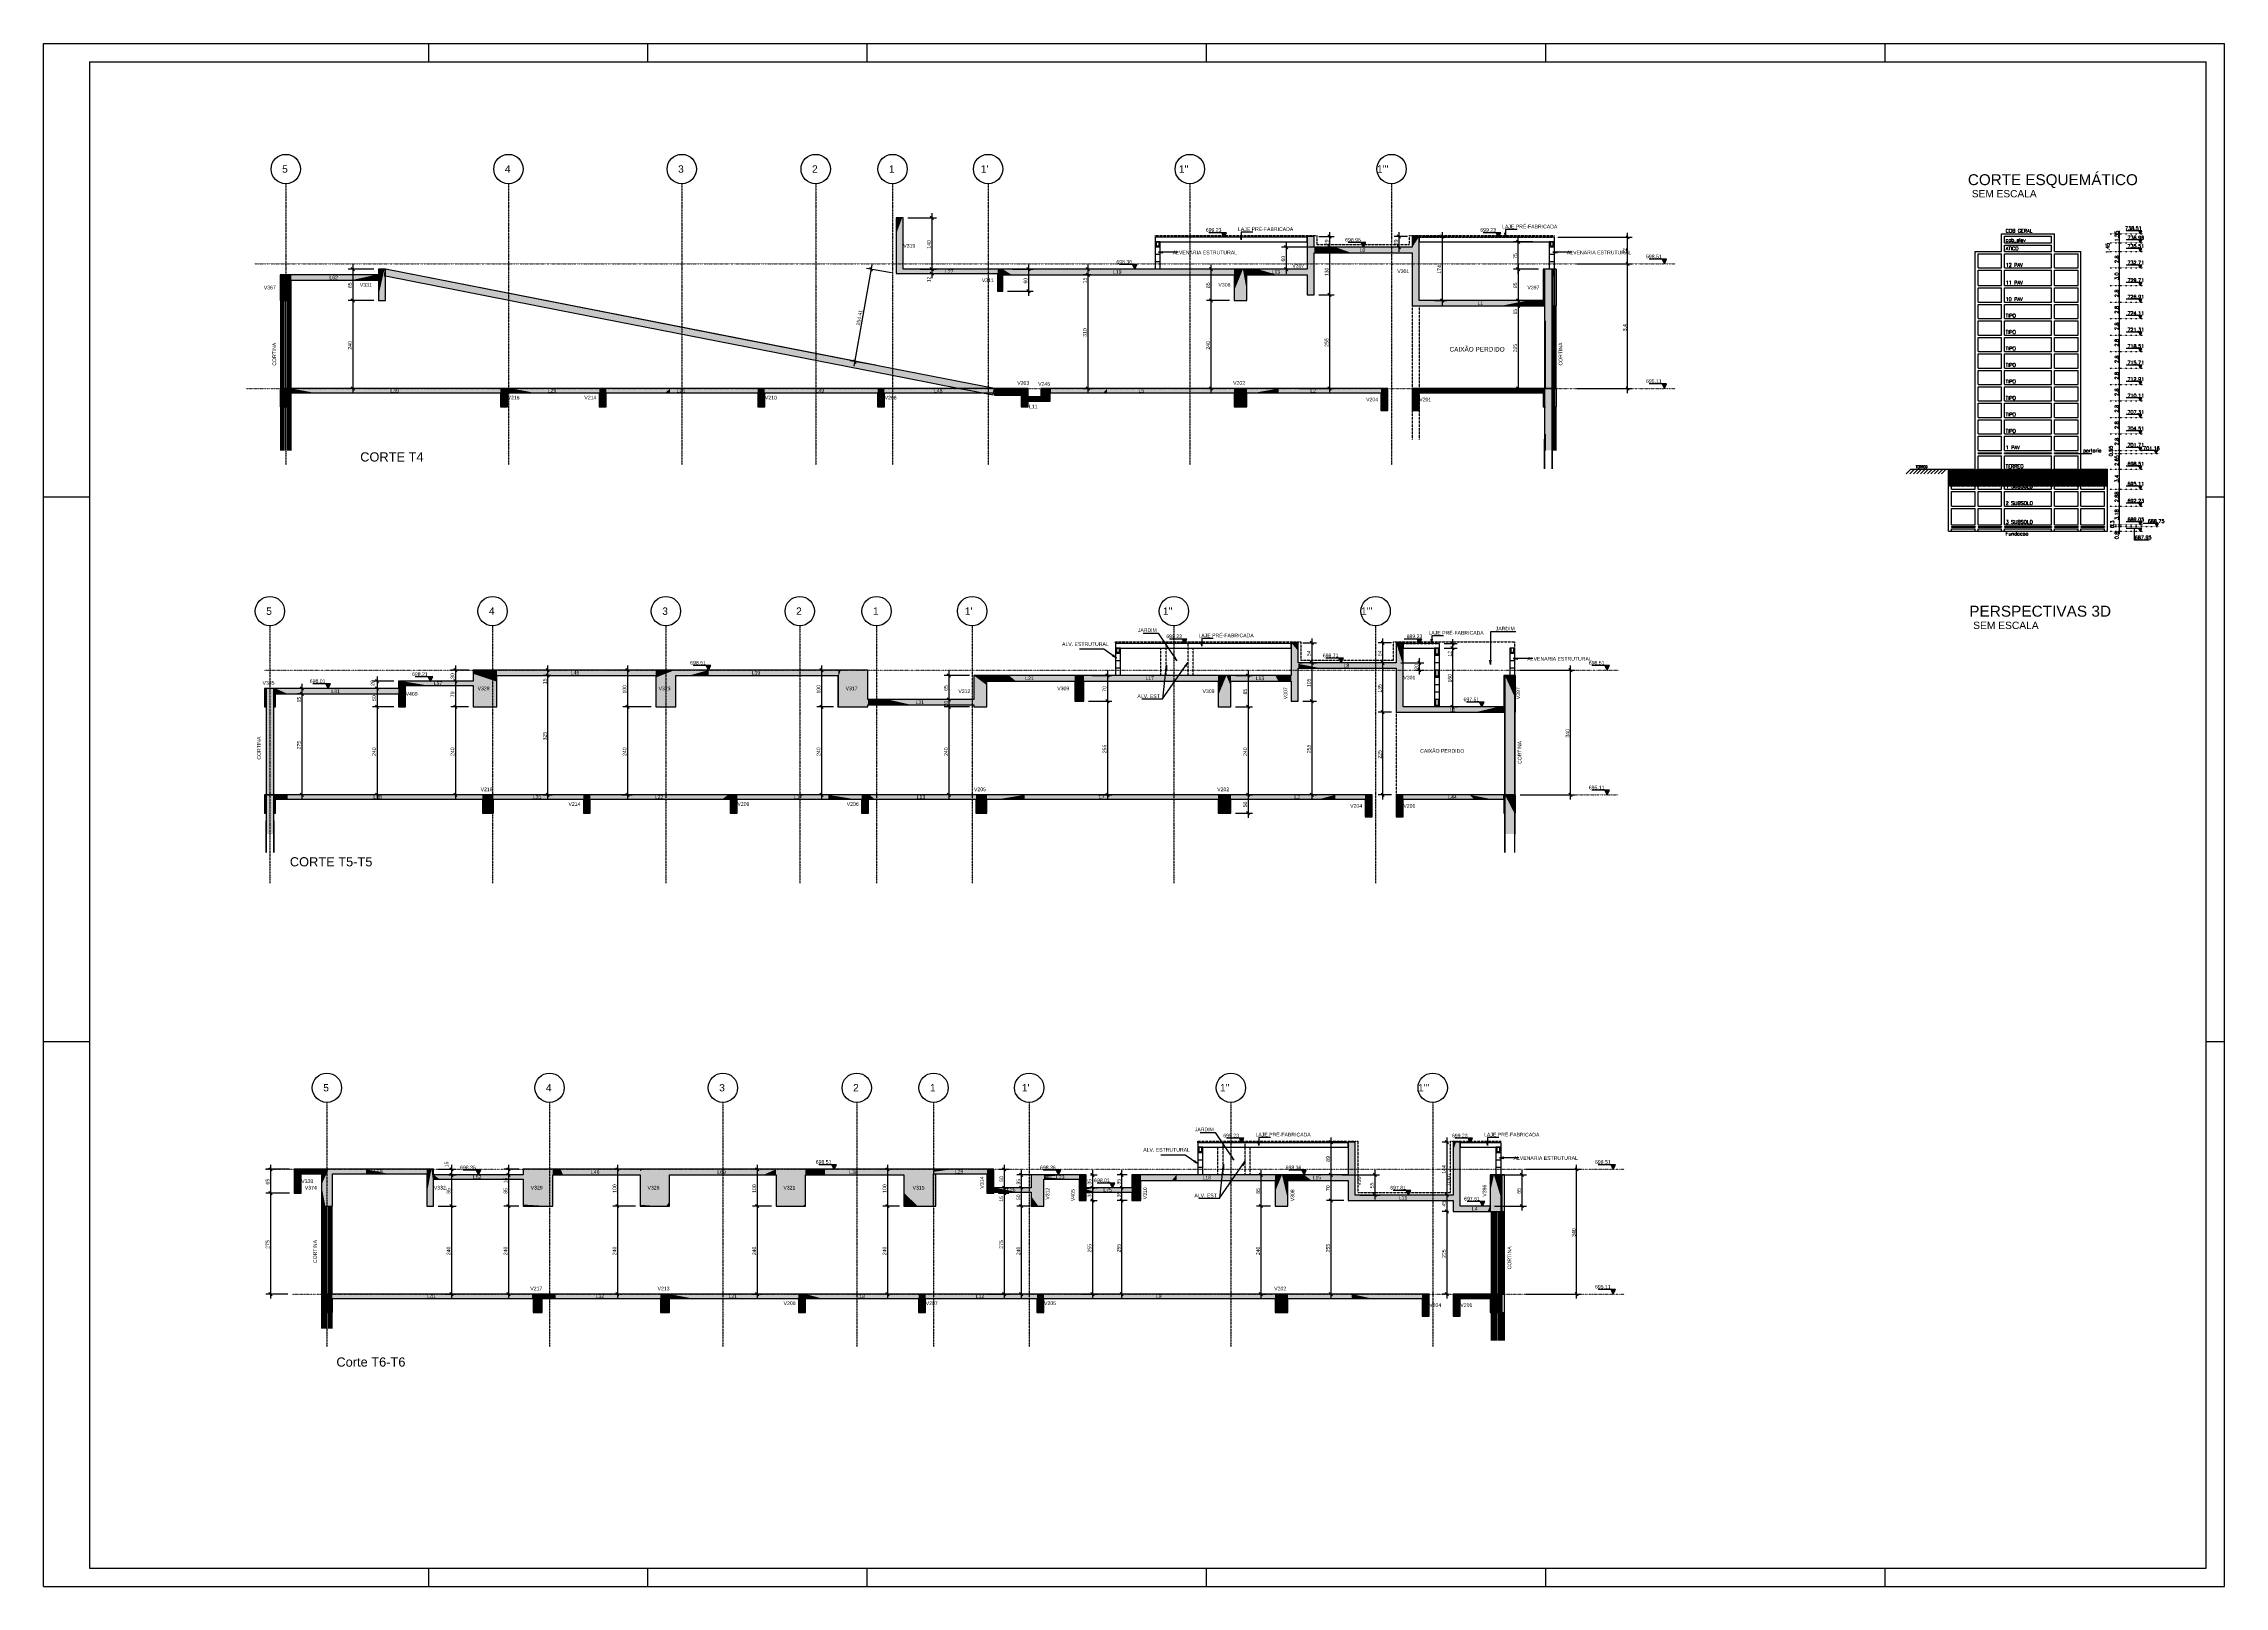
# Model space of a CAD drawing. Extents: x 37185 to 43130, y -8131 to -3926.
import ezdxf

# ---------------------------------------------------------------- set-up
doc = ezdxf.new("R2010")
doc.units = 0
doc.header["$MEASUREMENT"] = 0
for name, pattern in [('ESTILO_TQS_0001', [1, 0.7, -0.3]), ('ESTILO_TQS_0002', [0.4, 0.1, -0.3]), ('ESTILO_TQS_0004', [1.12, 0.5, -0.2, 0.01, -0.2, 0.01, -0.2])]:
    doc.linetypes.add(name, pattern=pattern)
doc.layers.get('0').update_dxf_attribs({"linetype": 'CONTINUOUS'})
for name, color, linetype in [('200', 7, 'ESTILO_TQS_0002'), ('216', 3, 'CONTINUOUS'), ('221', 11, 'CONTINUOUS'), ('226', 2, 'CONTINUOUS'), ('27', 252, 'CONTINUOUS'), ('32', 7, 'CONTINUOUS'), ('35', 7, 'CONTINUOUS'), ('48', 4, 'CONTINUOUS'), ('50', 5, 'CONTINUOUS'), ('51', 5, 'CONTINUOUS'), ('52', 3, 'CONTINUOUS'), ('55', 12, 'CONTINUOUS'), ('67', 7, 'CONTINUOUS'), ('68', 4, 'CONTINUOUS'), ('70', 160, 'CONTINUOUS'), ('74', 2, 'CONTINUOUS'), ('75', 9, 'CONTINUOUS'), ('76', 3, 'CONTINUOUS'), ('79', 12, 'CONTINUOUS'), ('95', 7, 'CONTINUOUS'), ('96', 252, 'CONTINUOUS')]:
    doc.layers.add(name, color=color, linetype=linetype)
doc.layers.add('WP_ANOTAÇÃO GERAL', color=2, linetype='CONTINUOUS', lineweight=13)
doc.styles.get("Standard").update_dxf_attribs({"font": 'ROMANS.SHX'})
doc.styles.add('TQS_ARIAL', font='arial.ttf')

# ---------------------------------------------------------------- blocks, each defined once
blk = doc.blocks.new('_COTAZ')
for p, q in [((0.25, 0.5), (-2.4, 0.5)), ((0, 0), (-0.250001, 0.5)), ((-0.227705, 0.455408), (0.227705, 0.455408)), ((-0.205409, 0.410817), (0.205409, 0.410817)), ((-0.183113, 0.366225), (0.183113, 0.366225)), ((-0.160818, 0.321634), (0.160817, 0.321634)), ((-0.138522, 0.277043), (0.138521, 0.277042)), ((-0.116226, 0.232451), (0.116226, 0.232451)), ((-0.09393, 0.18786), (0.09393, 0.18786)), ((-0.071634, 0.143268), (0.071634, 0.143269)), ((-0.049338, 0.098677), (0.049338, 0.098677)), ((-0.027043, 0.054086), (0.027042, 0.054086)), ((0, 0), (0.25, 0.5))]:
    blk.add_line(p, q)
blk = doc.blocks.new('CT_GEN_LO')
for p, q in [((32019.6, -11189.1), (32019.6, -11183.2)), ((32019.6, -11183.2), (32026.9, -11183.2)), ((32026.9, -11183.2), (32143.5, -11183.2)), ((32143.5, -11183.2), (32150.8, -11183.2)), ((32150.8, -11189.1), (32150.8, -11183.2)), ((31954, -11232.8), (31954, -11227)), ((31954, -11227), (31961.3, -11227)), ((31954, -11267.8), (31954, -11232.8)), ((31961.3, -11227), (32019.6, -11227)), ((31961.3, -11232.8), (32019.6, -11232.8)), ((31961.3, -11267.8), (31961.3, -11232.8)), ((32019.6, -11205.8), (32019.6, -11189.1)), ((32019.6, -11211.7), (32019.6, -11205.8)), ((32019.6, -11227), (32019.6, -11211.7)), ((32019.6, -11267.8), (32019.6, -11232.8)), ((32019.6, -11267.8), (32019.6, -11232.8)), ((32026.9, -11189.1), (32143.5, -11189.1)), ((32026.9, -11205.8), (32026.9, -11189.1)), ((32026.9, -11205.8), (32143.5, -11205.8)), ((32026.9, -11211.7), (32143.5, -11211.7)), ((32026.9, -11227), (32026.9, -11211.7)), ((32026.9, -11227), (32143.5, -11227)), ((32026.9, -11232.8), (32143.5, -11232.8)), ((32026.9, -11267.8), (32026.9, -11232.8)), ((32143.5, -11205.8), (32143.5, -11189.1)), ((32143.5, -11227), (32143.5, -11211.7)), ((32143.5, -11267.8), (32143.5, -11232.8)), ((32150.8, -11205.8), (32150.8, -11189.1)), ((32150.8, -11211.7), (32150.8, -11205.8)), ((32150.8, -11227), (32150.8, -11211.7)), ((32150.8, -11227), (32209.1, -11227)), ((32150.8, -11232.8), (32209.1, -11232.8)), ((32150.8, -11267.8), (32150.8, -11232.8)), ((32150.8, -11267.8), (32150.8, -11232.8)), ((32209.1, -11227), (32216.4, -11227)), ((32209.1, -11267.8), (32209.1, -11232.8)), ((32216.4, -11232.8), (32216.4, -11227)), ((32216.4, -11267.8), (32216.4, -11232.8)), ((31954, -11273.6), (31954, -11267.8)), ((31954, -11311.5), (31954, -11273.6)), ((31961.3, -11267.8), (32019.6, -11267.8)), ((31961.3, -11273.6), (32019.6, -11273.6)), ((31961.3, -11311.5), (31961.3, -11273.6)), ((32019.6, -11311.5), (32019.6, -11273.6)), ((32019.6, -11311.5), (32019.6, -11273.6)), ((32026.9, -11267.8), (32143.5, -11267.8)), ((32026.9, -11273.6), (32143.5, -11273.6)), ((32026.9, -11311.5), (32026.9, -11273.6)), ((32143.5, -11311.5), (32143.5, -11273.6)), ((32150.8, -11267.8), (32209.1, -11267.8)), ((32150.8, -11273.6), (32209.1, -11273.6)), ((32150.8, -11311.5), (32150.8, -11273.6)), ((32150.8, -11311.5), (32150.8, -11273.6)), ((32209.1, -11311.5), (32209.1, -11273.6)), ((32216.4, -11273.6), (32216.4, -11267.8)), ((32216.4, -11311.5), (32216.4, -11273.6)), ((31954, -11317.4), (31954, -11311.5)), ((31954, -11352.4), (31954, -11317.4)), ((31961.3, -11311.5), (32019.6, -11311.5)), ((31961.3, -11317.4), (32019.6, -11317.4)), ((31961.3, -11352.4), (31961.3, -11317.4)), ((32019.6, -11352.4), (32019.6, -11317.4)), ((32019.6, -11352.4), (32019.6, -11317.4)), ((32026.9, -11311.5), (32143.5, -11311.5)), ((32026.9, -11317.4), (32143.5, -11317.4)), ((32026.9, -11352.4), (32026.9, -11317.4)), ((32143.5, -11352.4), (32143.5, -11317.4)), ((32150.8, -11311.5), (32209.1, -11311.5)), ((32150.8, -11317.4), (32209.1, -11317.4)), ((32150.8, -11352.4), (32150.8, -11317.4)), ((32150.8, -11352.4), (32150.8, -11317.4)), ((32209.1, -11352.4), (32209.1, -11317.4)), ((32216.4, -11317.4), (32216.4, -11311.5)), ((32216.4, -11352.4), (32216.4, -11317.4)), ((31954, -11358.2), (31954, -11352.4)), ((31954, -11393.2), (31954, -11358.2)), ((31954, -11399), (31954, -11393.2)), ((31954, -11434), (31954, -11399)), ((31961.3, -11352.4), (32019.6, -11352.4)), ((31961.3, -11358.2), (32019.6, -11358.2)), ((31961.3, -11393.2), (31961.3, -11358.2)), ((31961.3, -11393.2), (32019.6, -11393.2)), ((31961.3, -11399), (32019.6, -11399)), ((31961.3, -11434), (31961.3, -11399)), ((32019.6, -11393.2), (32019.6, -11358.2)), ((32019.6, -11393.2), (32019.6, -11358.2)), ((32019.6, -11434), (32019.6, -11399)), ((32019.6, -11434), (32019.6, -11399)), ((32026.9, -11352.4), (32143.5, -11352.4)), ((32026.9, -11358.2), (32143.5, -11358.2)), ((32026.9, -11393.2), (32026.9, -11358.2)), ((32026.9, -11393.2), (32143.5, -11393.2)), ((32026.9, -11399), (32143.5, -11399)), ((32026.9, -11434), (32026.9, -11399)), ((32143.5, -11393.2), (32143.5, -11358.2)), ((32143.5, -11434), (32143.5, -11399)), ((32150.8, -11352.4), (32209.1, -11352.4)), ((32150.8, -11358.2), (32209.1, -11358.2)), ((32150.8, -11393.2), (32150.8, -11358.2)), ((32150.8, -11393.2), (32150.8, -11358.2)), ((32150.8, -11393.2), (32209.1, -11393.2)), ((32150.8, -11399), (32209.1, -11399)), ((32150.8, -11434), (32150.8, -11399)), ((32150.8, -11434), (32150.8, -11399)), ((32209.1, -11393.2), (32209.1, -11358.2)), ((32209.1, -11434), (32209.1, -11399)), ((32216.4, -11358.2), (32216.4, -11352.4)), ((32216.4, -11393.2), (32216.4, -11358.2)), ((32216.4, -11399), (32216.4, -11393.2)), ((32216.4, -11434), (32216.4, -11399)), ((31954, -11439.9), (31954, -11434)), ((31954, -11474.8), (31954, -11439.9)), ((31961.3, -11434), (32019.6, -11434)), ((31961.3, -11439.9), (32019.6, -11439.9)), ((31961.3, -11474.8), (31961.3, -11439.9)), ((32019.6, -11474.8), (32019.6, -11439.9)), ((32019.6, -11474.8), (32019.6, -11439.9)), ((32026.9, -11434), (32143.5, -11434)), ((32026.9, -11439.9), (32143.5, -11439.9)), ((32026.9, -11474.8), (32026.9, -11439.9)), ((32143.5, -11474.8), (32143.5, -11439.9)), ((32150.8, -11434), (32209.1, -11434)), ((32150.8, -11439.9), (32209.1, -11439.9)), ((32150.8, -11474.8), (32150.8, -11439.9)), ((32150.8, -11474.8), (32150.8, -11439.9)), ((32209.1, -11474.8), (32209.1, -11439.9)), ((32216.4, -11439.9), (32216.4, -11434)), ((32216.4, -11474.8), (32216.4, -11439.9)), ((31954, -11480.7), (31954, -11474.8)), ((31954, -11515.7), (31954, -11480.7)), ((31961.3, -11474.8), (32019.6, -11474.8)), ((31961.3, -11480.7), (32019.6, -11480.7)), ((31961.3, -11515.7), (31961.3, -11480.7)), ((32019.6, -11515.7), (32019.6, -11480.7)), ((32019.6, -11515.7), (32019.6, -11480.7)), ((32026.9, -11474.8), (32143.5, -11474.8)), ((32026.9, -11480.7), (32143.5, -11480.7)), ((32026.9, -11515.7), (32026.9, -11480.7)), ((32143.5, -11515.7), (32143.5, -11480.7)), ((32150.8, -11474.8), (32209.1, -11474.8)), ((32150.8, -11480.7), (32209.1, -11480.7)), ((32150.8, -11515.7), (32150.8, -11480.7)), ((32150.8, -11515.7), (32150.8, -11480.7)), ((32209.1, -11515.7), (32209.1, -11480.7)), ((32216.4, -11480.7), (32216.4, -11474.8)), ((32216.4, -11515.7), (32216.4, -11480.7)), ((31954, -11521.5), (31954, -11515.7)), ((31954, -11556.5), (31954, -11521.5)), ((31954, -11562.3), (31954, -11556.5)), ((31954, -11597.3), (31954, -11562.3)), ((31961.3, -11515.7), (32019.6, -11515.7)), ((31961.3, -11521.5), (32019.6, -11521.5)), ((31961.3, -11556.5), (31961.3, -11521.5)), ((31961.3, -11556.5), (32019.6, -11556.5)), ((31961.3, -11562.3), (32019.6, -11562.3)), ((31961.3, -11597.3), (31961.3, -11562.3)), ((32019.6, -11556.5), (32019.6, -11521.5)), ((32019.6, -11556.5), (32019.6, -11521.5)), ((32019.6, -11597.3), (32019.6, -11562.3)), ((32019.6, -11597.3), (32019.6, -11562.3)), ((32026.9, -11515.7), (32143.5, -11515.7)), ((32026.9, -11521.5), (32143.5, -11521.5)), ((32026.9, -11556.5), (32026.9, -11521.5)), ((32026.9, -11556.5), (32143.5, -11556.5)), ((32026.9, -11562.3), (32143.5, -11562.3)), ((32026.9, -11597.3), (32026.9, -11562.3)), ((32143.5, -11556.5), (32143.5, -11521.5)), ((32143.5, -11597.3), (32143.5, -11562.3)), ((32150.8, -11515.7), (32209.1, -11515.7)), ((32150.8, -11521.5), (32209.1, -11521.5)), ((32150.8, -11556.5), (32150.8, -11521.5)), ((32150.8, -11556.5), (32150.8, -11521.5)), ((32150.8, -11556.5), (32209.1, -11556.5)), ((32150.8, -11562.3), (32209.1, -11562.3)), ((32150.8, -11597.3), (32150.8, -11562.3)), ((32150.8, -11597.3), (32150.8, -11562.3)), ((32209.1, -11556.5), (32209.1, -11521.5)), ((32209.1, -11597.3), (32209.1, -11562.3)), ((32216.4, -11521.5), (32216.4, -11515.7)), ((32216.4, -11556.5), (32216.4, -11521.5)), ((32216.4, -11562.3), (32216.4, -11556.5)), ((32216.4, -11597.3), (32216.4, -11562.3)), ((31954, -11603.1), (31954, -11597.3)), ((31954, -11638.1), (31954, -11603.1)), ((31961.3, -11597.3), (32019.6, -11597.3)), ((31961.3, -11603.1), (32019.6, -11603.1)), ((31961.3, -11638.1), (31961.3, -11603.1)), ((32019.6, -11638.1), (32019.6, -11603.1)), ((32019.6, -11638.1), (32019.6, -11603.1)), ((32026.9, -11597.3), (32143.5, -11597.3)), ((32026.9, -11603.1), (32143.5, -11603.1)), ((32026.9, -11638.1), (32026.9, -11603.1)), ((32143.5, -11638.1), (32143.5, -11603.1)), ((32150.8, -11597.3), (32209.1, -11597.3)), ((32150.8, -11603.1), (32209.1, -11603.1)), ((32150.8, -11638.1), (32150.8, -11603.1)), ((32150.8, -11638.1), (32150.8, -11603.1)), ((32209.1, -11638.1), (32209.1, -11603.1)), ((32216.4, -11603.1), (32216.4, -11597.3)), ((32216.4, -11638.1), (32216.4, -11603.1)), ((31954, -11644), (31954, -11638.1)), ((31954, -11679), (31954, -11644)), ((31961.3, -11638.1), (32019.6, -11638.1)), ((31961.3, -11644), (32019.6, -11644)), ((31961.3, -11679), (31961.3, -11644)), ((32019.6, -11679), (32019.6, -11644)), ((32019.6, -11679), (32019.6, -11644)), ((32026.9, -11638.1), (32143.5, -11638.1)), ((32026.9, -11644), (32143.5, -11644)), ((32026.9, -11679), (32026.9, -11644)), ((32143.5, -11679), (32143.5, -11644)), ((32150.8, -11638.1), (32209.1, -11638.1)), ((32150.8, -11644), (32209.1, -11644)), ((32150.8, -11679), (32150.8, -11644)), ((32150.8, -11679), (32150.8, -11644)), ((32209.1, -11679), (32209.1, -11644)), ((32216.4, -11644), (32216.4, -11638.1)), ((32216.4, -11679), (32216.4, -11644)), ((31954, -11684.8), (31954, -11679)), ((31954, -11719.8), (31954, -11684.8)), ((31954, -11725.6), (31954, -11719.8)), ((31954, -11727.8), (31954, -11725.6)), ((31954, -11733.6), (31954, -11727.8)), ((31961.3, -11679), (32019.6, -11679)), ((31961.3, -11684.8), (32019.6, -11684.8)), ((31961.3, -11719.8), (31961.3, -11684.8)), ((31961.3, -11719.8), (32019.6, -11719.8)), ((31961.3, -11725.6), (32019.6, -11725.6)), ((31961.3, -11727.8), (31961.3, -11725.6)), ((31961.3, -11727.8), (32019.6, -11727.8)), ((32019.6, -11719.8), (32019.6, -11684.8)), ((32019.6, -11719.8), (32019.6, -11684.8)), ((32019.6, -11727.8), (32019.6, -11725.6)), ((32019.6, -11727.8), (32019.6, -11725.6)), ((32026.9, -11679), (32143.5, -11679)), ((32026.9, -11684.8), (32143.5, -11684.8)), ((32026.9, -11719.8), (32026.9, -11684.8)), ((32026.9, -11719.8), (32143.5, -11719.8)), ((32026.9, -11725.6), (32143.5, -11725.6)), ((32026.9, -11727.8), (32026.9, -11725.6)), ((32026.9, -11727.8), (32143.5, -11727.8)), ((32143.5, -11719.8), (32143.5, -11684.8)), ((32143.5, -11727.8), (32143.5, -11725.6)), ((32150.8, -11679), (32209.1, -11679)), ((32150.8, -11684.8), (32209.1, -11684.8)), ((32150.8, -11719.8), (32150.8, -11684.8)), ((32150.8, -11719.8), (32150.8, -11684.8)), ((32150.8, -11719.8), (32209.1, -11719.8)), ((32150.8, -11725.6), (32209.1, -11725.6)), ((32150.8, -11727.8), (32150.8, -11725.6)), ((32150.8, -11727.8), (32150.8, -11725.6)), ((32150.8, -11727.8), (32209.1, -11727.8)), ((32209.1, -11719.8), (32209.1, -11684.8)), ((32209.1, -11727.8), (32209.1, -11725.6)), ((32216.4, -11684.8), (32216.4, -11679)), ((32216.4, -11719.8), (32216.4, -11684.8)), ((32216.4, -11725.6), (32216.4, -11719.8)), ((32216.4, -11727.8), (32216.4, -11725.6)), ((32216.4, -11733.6), (32216.4, -11727.8)), ((31795.1, -11766.4), (31783.4, -11778.1)), ((31803.8, -11766.4), (31792.1, -11778.1)), ((31795.1, -11766.4), (31888.4, -11766.4)), ((31812.6, -11766.4), (31800.9, -11778.1)), ((31821.3, -11766.4), (31809.6, -11778.1)), ((31830, -11766.4), (31818.4, -11778.1)), ((31838.8, -11766.4), (31827.1, -11778.1)), ((31847.5, -11766.4), (31835.9, -11778.1)), ((31856.3, -11766.4), (31844.6, -11778.1)), ((31865, -11766.4), (31853.4, -11778.1)), ((31873.8, -11766.4), (31862.1, -11778.1)), ((31882.5, -11766.4), (31870.9, -11778.1)), ((31888.4, -11816), (31888.4, -11766.4)), ((31888.4, -11766.4), (31895.7, -11766.4)), ((31895.7, -11766.4), (31954, -11766.4)), ((31895.7, -11772.3), (31954, -11772.3)), ((31895.7, -11816), (31895.7, -11772.3)), ((31954, -11766.4), (31954, -11733.6)), ((31954, -11816), (31954, -11772.3)), ((31954, -11816), (31954, -11772.3)), ((31961.3, -11733.6), (32019.6, -11733.6)), ((31961.3, -11766.4), (31961.3, -11733.6)), ((31961.3, -11766.4), (32019.6, -11766.4)), ((31961.3, -11772.3), (32019.6, -11772.3)), ((31961.3, -11816), (31961.3, -11772.3)), ((32019.6, -11766.4), (32019.6, -11733.6)), ((32019.6, -11766.4), (32019.6, -11733.6)), ((32019.6, -11816), (32019.6, -11772.3)), ((32019.6, -11816), (32019.6, -11772.3)), ((32026.9, -11733.6), (32143.5, -11733.6)), ((32026.9, -11766.4), (32026.9, -11733.6)), ((32026.9, -11766.4), (32143.5, -11766.4)), ((32026.9, -11772.3), (32143.5, -11772.3)), ((32026.9, -11816), (32026.9, -11772.3)), ((32143.5, -11766.4), (32143.5, -11733.6)), ((32143.5, -11816), (32143.5, -11772.3)), ((32150.8, -11733.6), (32209.1, -11733.6)), ((32150.8, -11766.4), (32150.8, -11733.6)), ((32150.8, -11766.4), (32150.8, -11733.6)), ((32150.8, -11766.4), (32209.1, -11766.4)), ((32150.8, -11772.3), (32209.1, -11772.3)), ((32150.8, -11816), (32150.8, -11772.3)), ((32150.8, -11816), (32150.8, -11772.3)), ((32209.1, -11766.4), (32209.1, -11733.6)), ((32209.1, -11816), (32209.1, -11772.3)), ((32216.4, -11766.4), (32216.4, -11733.6)), ((32216.4, -11766.4), (32274.7, -11766.4)), ((32216.4, -11772.3), (32274.7, -11772.3)), ((32216.4, -11816), (32216.4, -11772.3)), ((32216.4, -11816), (32216.4, -11772.3)), ((32274.7, -11766.4), (32282, -11766.4)), ((32274.7, -11816), (32274.7, -11772.3)), ((32282, -11816), (32282, -11766.4)), ((31888.4, -11858), (31888.4, -11816)), ((31895.7, -11816), (31954, -11816)), ((31895.7, -11821.8), (31954, -11821.8)), ((31895.7, -11858), (31895.7, -11821.8)), ((31954, -11858), (31954, -11821.8)), ((31954, -11858), (31954, -11821.8)), ((31961.3, -11816), (32019.6, -11816)), ((31961.3, -11821.8), (32019.6, -11821.8)), ((31961.3, -11858), (31961.3, -11821.8)), ((32019.6, -11858), (32019.6, -11821.8)), ((32019.6, -11858), (32019.6, -11821.8)), ((32026.9, -11816), (32143.5, -11816)), ((32026.9, -11821.8), (32143.5, -11821.8)), ((32026.9, -11858), (32026.9, -11821.8)), ((32143.5, -11858), (32143.5, -11821.8)), ((32150.8, -11816), (32209.1, -11816)), ((32150.8, -11821.8), (32209.1, -11821.8)), ((32150.8, -11858), (32150.8, -11821.8)), ((32150.8, -11858), (32150.8, -11821.8)), ((32209.1, -11858), (32209.1, -11821.8)), ((32216.4, -11816), (32274.7, -11816)), ((32216.4, -11821.8), (32274.7, -11821.8)), ((32216.4, -11858), (32216.4, -11821.8)), ((32216.4, -11858), (32216.4, -11821.8)), ((32274.7, -11858), (32274.7, -11821.8)), ((32282, -11858), (32282, -11816)), ((31888.4, -11904.4), (31888.4, -11858)), ((31895.7, -11858), (31954, -11858)), ((31895.7, -11863.8), (31954, -11863.8)), ((31895.7, -11904.4), (31895.7, -11863.8)), ((31954, -11904.4), (31954, -11863.8)), ((31954, -11904.4), (31954, -11863.8)), ((31961.3, -11858), (32019.6, -11858)), ((31961.3, -11863.8), (32019.6, -11863.8)), ((31961.3, -11904.4), (31961.3, -11863.8)), ((32019.6, -11904.4), (32019.6, -11863.8)), ((32019.6, -11904.4), (32019.6, -11863.8)), ((32026.9, -11858), (32143.5, -11858)), ((32026.9, -11863.8), (32143.5, -11863.8)), ((32026.9, -11904.4), (32026.9, -11863.8)), ((32143.5, -11904.4), (32143.5, -11863.8)), ((32150.8, -11858), (32209.1, -11858)), ((32150.8, -11863.8), (32209.1, -11863.8)), ((32150.8, -11904.4), (32150.8, -11863.8)), ((32150.8, -11904.4), (32150.8, -11863.8)), ((32209.1, -11904.4), (32209.1, -11863.8)), ((32216.4, -11858), (32274.7, -11858)), ((32216.4, -11863.8), (32274.7, -11863.8)), ((32216.4, -11904.4), (32216.4, -11863.8)), ((32216.4, -11904.4), (32216.4, -11863.8)), ((32274.7, -11904.4), (32274.7, -11863.8)), ((32282, -11904.4), (32282, -11858)), ((31888.4, -11908.7), (31888.4, -11904.4)), ((31888.4, -11920.4), (31888.4, -11908.7)), ((31888.4, -11920.4), (32282, -11920.4)), ((31895.7, -11904.4), (31954, -11904.4)), ((31895.7, -11908.7), (31954, -11908.7)), ((31895.7, -11908.7), (31895.7, -11910.2)), ((31895.7, -11910.2), (31954, -11910.2)), ((31895.7, -11914.6), (31954, -11914.6)), ((31895.7, -11920.4), (31895.7, -11914.6)), ((31895.7, -11920.4), (31954, -11920.4)), ((31954, -11908.7), (31954, -11910.2)), ((31954, -11908.7), (31954, -11910.2)), ((31954, -11920.4), (31954, -11914.6)), ((31954, -11920.4), (31954, -11914.6)), ((31961.3, -11904.4), (32019.6, -11904.4)), ((31961.3, -11908.7), (32019.6, -11908.7)), ((31961.3, -11908.7), (31961.3, -11910.2)), ((31961.3, -11910.2), (32019.6, -11910.2)), ((31961.3, -11914.6), (32019.6, -11914.6)), ((31961.3, -11920.4), (31961.3, -11914.6)), ((31961.3, -11920.4), (32019.6, -11920.4)), ((32019.6, -11908.7), (32019.6, -11910.2)), ((32019.6, -11908.7), (32019.6, -11910.2)), ((32019.6, -11920.4), (32019.6, -11914.6)), ((32019.6, -11920.4), (32019.6, -11914.6)), ((32026.9, -11904.4), (32143.5, -11904.4)), ((32026.9, -11908.7), (32143.5, -11908.7)), ((32026.9, -11908.7), (32026.9, -11910.2)), ((32026.9, -11910.2), (32143.5, -11910.2)), ((32026.9, -11914.6), (32143.5, -11914.6)), ((32026.9, -11920.4), (32026.9, -11914.6)), ((32026.9, -11920.4), (32143.5, -11920.4)), ((32143.5, -11908.7), (32143.5, -11910.2)), ((32143.5, -11920.4), (32143.5, -11914.6)), ((32150.8, -11904.4), (32209.1, -11904.4)), ((32150.8, -11908.7), (32209.1, -11908.7)), ((32150.8, -11908.7), (32150.8, -11910.2)), ((32150.8, -11908.7), (32150.8, -11910.2)), ((32150.8, -11910.2), (32209.1, -11910.2)), ((32150.8, -11914.6), (32209.1, -11914.6)), ((32150.8, -11920.4), (32150.8, -11914.6)), ((32150.8, -11920.4), (32150.8, -11914.6)), ((32150.8, -11920.4), (32209.1, -11920.4)), ((32209.1, -11908.7), (32209.1, -11910.2)), ((32209.1, -11920.4), (32209.1, -11914.6)), ((32216.4, -11904.4), (32274.7, -11904.4)), ((32216.4, -11908.7), (32274.7, -11908.7)), ((32216.4, -11908.7), (32216.4, -11910.2)), ((32216.4, -11908.7), (32216.4, -11910.2)), ((32216.4, -11910.2), (32274.7, -11910.2)), ((32216.4, -11914.6), (32274.7, -11914.6)), ((32216.4, -11920.4), (32216.4, -11914.6)), ((32216.4, -11920.4), (32216.4, -11914.6)), ((32216.4, -11920.4), (32274.7, -11920.4)), ((32274.7, -11908.7), (32274.7, -11910.2)), ((32274.7, -11920.4), (32274.7, -11914.6)), ((32282, -11908.7), (32282, -11904.4)), ((32282, -11920.4), (32282, -11908.7))]:
    blk.add_line(p, q)
at = {"color": 12, "linetype": 'Continuous'}
blk.add_line((32209.1, -11727.8), (32242.9, -11727.8), dxfattribs=at)
blk.add_lwpolyline([(32348, -11913.1), (32348, -11941.4), (32385.3, -11941.4)], dxfattribs=at)
at = {"layer": '200'}
for p, q in [((32287.9, -11183.2), (32369.5, -11183.2)), ((32287.9, -11205.8), (32369.5, -11205.8)), ((32287.9, -11227), (32369.5, -11227)), ((32287.9, -11267.8), (32369.5, -11267.8)), ((32287.9, -11311.5), (32369.5, -11311.5)), ((32287.9, -11352.4), (32369.5, -11352.4)), ((32287.9, -11393.2), (32369.5, -11393.2)), ((32287.9, -11434), (32369.5, -11434)), ((32287.9, -11474.8), (32369.5, -11474.8)), ((32287.9, -11515.7), (32369.5, -11515.7)), ((32287.9, -11556.5), (32369.5, -11556.5)), ((32287.9, -11597.3), (32369.5, -11597.3)), ((32287.9, -11638.1), (32369.5, -11638.1)), ((32287.9, -11679), (32369.5, -11679)), ((32287.9, -11719.8), (32369.5, -11719.8)), ((32287.9, -11727.8), (32410.5, -11727.8)), ((32287.9, -11766.4), (32369.5, -11766.4)), ((32287.9, -11816), (32369.5, -11816)), ((32287.9, -11858), (32369.5, -11858)), ((32287.9, -11904.4), (32369.5, -11904.4)), ((32287.9, -11908.7), (32410.5, -11908.7)), ((32287.9, -11920.4), (32369.5, -11920.4))]:
    blk.add_line(p, q, dxfattribs=at)
at = {"layer": '216', "color": 7}
for p, q in [((32311.2, -11176), (32311.2, -11213.1)), ((32311.2, -11198.6), (32311.2, -11234.3)), ((32311.2, -11219.7), (32311.2, -11275.1)), ((32311.2, -11260.5), (32311.2, -11318.8)), ((32311.2, -11304.3), (32311.2, -11359.7)), ((32311.2, -11345.1), (32311.2, -11400.5)), ((32311.2, -11385.9), (32311.2, -11441.3)), ((32311.2, -11426.7), (32311.2, -11482.1)), ((32311.2, -11467.6), (32311.2, -11523)), ((32311.2, -11508.4), (32311.2, -11563.8)), ((32311.2, -11549.2), (32311.2, -11604.6)), ((32311.2, -11590), (32311.2, -11645.4)), ((32311.2, -11630.9), (32311.2, -11686.3)), ((32311.2, -11671.7), (32311.2, -11727.1)), ((32311.2, -11712.5), (32311.2, -11735.1)), ((32311.2, -11720.5), (32311.2, -11773.7)), ((32311.2, -11759.2), (32311.2, -11823.3)), ((32311.2, -11808.7), (32311.2, -11865.3)), ((32311.2, -11850.7), (32311.2, -11911.7)), ((32311.2, -11897.1), (32311.2, -11916)), ((32311.2, -11901.5), (32311.2, -11927.7))]:
    blk.add_line(p, q, dxfattribs=at)
at = {"layer": '221', "color": 7}
for p, q in [((32287.9, -11183.2), (32287.9, -11183.2)), ((32287.9, -11205.8), (32287.9, -11205.8)), ((32287.9, -11227), (32287.9, -11227)), ((32369.5, -11205.8), (32369.5, -11205.8)), ((32369.5, -11227), (32369.5, -11227)), ((32287.9, -11267.8), (32287.9, -11267.8)), ((32369.5, -11267.8), (32369.5, -11267.8)), ((32287.9, -11311.5), (32287.9, -11311.5)), ((32369.5, -11311.5), (32369.5, -11311.5)), ((32287.9, -11352.4), (32287.9, -11352.4)), ((32287.9, -11393.2), (32287.9, -11393.2)), ((32369.5, -11352.4), (32369.5, -11352.4)), ((32369.5, -11393.2), (32369.5, -11393.2)), ((32287.9, -11434), (32287.9, -11434)), ((32369.5, -11434), (32369.5, -11434)), ((32287.9, -11474.8), (32287.9, -11474.8)), ((32369.5, -11474.8), (32369.5, -11474.8)), ((32287.9, -11515.7), (32287.9, -11515.7)), ((32287.9, -11556.5), (32287.9, -11556.5)), ((32369.5, -11515.7), (32369.5, -11515.7)), ((32369.5, -11556.5), (32369.5, -11556.5)), ((32287.9, -11597.3), (32287.9, -11597.3)), ((32369.5, -11597.3), (32369.5, -11597.3)), ((32287.9, -11638.1), (32287.9, -11638.1)), ((32369.5, -11638.1), (32369.5, -11638.1)), ((32287.9, -11679), (32287.9, -11679)), ((32287.9, -11719.8), (32287.9, -11719.8)), ((32287.9, -11727.8), (32287.9, -11727.8)), ((32369.5, -11679), (32369.5, -11679)), ((32369.5, -11719.8), (32369.5, -11719.8)), ((32369.5, -11727.8), (32369.5, -11727.8)), ((32287.9, -11766.4), (32287.9, -11766.4)), ((32369.5, -11766.4), (32369.5, -11766.4)), ((32287.9, -11816), (32287.9, -11816)), ((32369.5, -11816), (32369.5, -11816)), ((32287.9, -11858), (32287.9, -11858)), ((32369.5, -11858), (32369.5, -11858)), ((32287.9, -11904.4), (32287.9, -11904.4)), ((32287.9, -11908.7), (32287.9, -11908.7)), ((32369.5, -11904.4), (32369.5, -11904.4)), ((32369.5, -11908.7), (32369.5, -11908.7)), ((32369.5, -11920.4), (32369.5, -11920.4))]:
    blk.add_line(p, q, dxfattribs=at)
at = {"layer": '226', "color": 7}
for centre, radius in [((32311.2, -11183.2), 1.17), ((32311.2, -11183.2), 0.583), ((32311.2, -11205.8), 1.17), ((32311.2, -11205.8), 1.17), ((32311.2, -11227), 1.17), ((32311.2, -11227), 1.17), ((32311.2, -11205.8), 0.583), ((32311.2, -11205.8), 0.583), ((32311.2, -11227), 0.583), ((32311.2, -11227), 0.583), ((32311.2, -11267.8), 1.17), ((32311.2, -11267.8), 1.17), ((32311.2, -11267.8), 0.583), ((32311.2, -11267.8), 0.583), ((32311.2, -11311.5), 1.17), ((32311.2, -11311.5), 1.17), ((32311.2, -11311.5), 0.583), ((32311.2, -11311.5), 0.583), ((32311.2, -11352.4), 1.17), ((32311.2, -11352.4), 1.17), ((32311.2, -11393.2), 1.17), ((32311.2, -11393.2), 1.17), ((32311.2, -11352.4), 0.583), ((32311.2, -11352.4), 0.583), ((32311.2, -11393.2), 0.583), ((32311.2, -11393.2), 0.583), ((32311.2, -11434), 1.17), ((32311.2, -11434), 1.17), ((32311.2, -11434), 0.583), ((32311.2, -11434), 0.583), ((32311.2, -11474.8), 1.17), ((32311.2, -11474.8), 1.17), ((32311.2, -11474.8), 0.583), ((32311.2, -11474.8), 0.583), ((32311.2, -11515.7), 1.17), ((32311.2, -11515.7), 1.17), ((32311.2, -11556.5), 1.17), ((32311.2, -11556.5), 1.17), ((32311.2, -11515.7), 0.583), ((32311.2, -11515.7), 0.583), ((32311.2, -11556.5), 0.583), ((32311.2, -11556.5), 0.583), ((32311.2, -11597.3), 1.17), ((32311.2, -11597.3), 1.17), ((32311.2, -11597.3), 0.583), ((32311.2, -11597.3), 0.583), ((32311.2, -11638.1), 1.17), ((32311.2, -11638.1), 1.17), ((32311.2, -11638.1), 0.583), ((32311.2, -11638.1), 0.583), ((32311.2, -11679), 1.17), ((32311.2, -11679), 1.17), ((32311.2, -11719.8), 1.17), ((32311.2, -11719.8), 1.17), ((32311.2, -11727.8), 1.17), ((32311.2, -11727.8), 1.17), ((32311.2, -11679), 0.583), ((32311.2, -11679), 0.583), ((32311.2, -11719.8), 0.583), ((32311.2, -11719.8), 0.583), ((32311.2, -11727.8), 0.583), ((32311.2, -11727.8), 0.583), ((32311.2, -11766.4), 1.17), ((32311.2, -11766.4), 1.17), ((32311.2, -11766.4), 0.583), ((32311.2, -11766.4), 0.583), ((32311.2, -11816), 1.17), ((32311.2, -11816), 1.17), ((32311.2, -11816), 0.583), ((32311.2, -11816), 0.583), ((32311.2, -11858), 1.17), ((32311.2, -11858), 1.17), ((32311.2, -11858), 0.583), ((32311.2, -11858), 0.583), ((32311.2, -11904.4), 1.17), ((32311.2, -11904.4), 1.17), ((32311.2, -11908.7), 1.17), ((32311.2, -11908.7), 1.17), ((32311.2, -11920.4), 1.17), ((32311.2, -11904.4), 0.583), ((32311.2, -11904.4), 0.583), ((32311.2, -11908.7), 0.583), ((32311.2, -11908.7), 0.583), ((32311.2, -11920.4), 0.583)]:
    blk.add_circle(centre, radius, dxfattribs=at)
at = {"xscale": 14.58, "yscale": 14.58, "zscale": 0.1458}
for p in [(32363.7, -11183.2), (32363.7, -11205.8), (32363.7, -11227), (32363.7, -11267.8), (32363.7, -11311.5), (32363.7, -11352.4), (32363.7, -11393.2), (32363.7, -11434), (32363.7, -11474.8), (32363.7, -11515.7), (32363.7, -11556.5), (32363.7, -11597.3), (32363.7, -11638.1), (32363.7, -11679), (32363.7, -11719.8), (32402.3, -11727.8), (32363.7, -11766.4), (32363.7, -11816), (32363.7, -11858), (32363.7, -11904.4), (32363.7, -11920.4), (32404.5, -11908.7)]:
    blk.add_blockref('_COTAZ', p, dxfattribs=at)
for s, height, p in [('COB GERAL', 8.75, (32029.8, -11180.3)), ('738.51', 8.75, (32325.6, -11173.8)), ('ATICO    ', 8.75, (32029.8, -11224.1)), ('cob_elev ', 8.75, (32029.8, -11202.9)), ('736.96', 8.75, (32331.6, -11197.1)), ('735.51', 8.75, (32331.6, -11218.2)), ('12 PAV   ', 8.75, (32029.8, -11264.9)), ('732.71', 8.75, (32331.6, -11259.1)), ('729.71', 8.75, (32331.6, -11302.8)), ('11 PAV   ', 8.75, (32029.8, -11308.6)), ('10 PAV   ', 8.75, (32029.8, -11349.5)), ('726.91', 8.75, (32331.6, -11343.6)), ('TIPO     ', 8.75, (32029.8, -11390.3)), ('724.11', 8.75, (32331.6, -11384.4)), ('TIPO     ', 8.75, (32029.8, -11431.1)), ('721.31', 8.75, (32331.6, -11425.3)), ('718.51', 8.75, (32331.6, -11466.1)), ('TIPO     ', 8.75, (32029.8, -11471.9)), ('TIPO     ', 8.75, (32029.8, -11512.8)), ('715.71', 8.75, (32331.6, -11506.9)), ('TIPO     ', 8.75, (32029.8, -11553.6)), ('712.91', 8.75, (32331.6, -11547.7)), ('TIPO     ', 8.75, (32029.8, -11594.4)), ('710.11', 8.75, (32331.6, -11588.6)), ('TIPO     ', 8.75, (32029.8, -11635.2)), ('TIPO     ', 8.75, (32029.8, -11676)), ('707.31', 8.75, (32331.6, -11629.4)), ('704.51', 8.75, (32331.6, -11670.2)), ('1 PAV    ', 8.75, (32029.8, -11716.9)), ('portaria', 8.75, (32221.6, -11724.5)), ('701.71', 8.75, (32331.6, -11711)), ('701.16', 8.75, (32370.3, -11719.1)), ('TERREO', 5.83, (31806.7, -11763.5)), ('TERREO   ', 8.75, (32029.8, -11763.5)), ('698.51', 8.75, (32331.6, -11757.7)), ('1 SUBSOLO', 8.75, (32029.8, -11813.1)), ('695.11', 8.75, (32331.6, -11807.3)), ('2 SUBSOLO', 8.75, (32029.8, -11855.1)), ('692.23', 8.75, (32331.6, -11849.3)), ('689.05', 8.75, (32331.6, -11895.6)), ('3 SUBSOLO', 8.75, (32029.8, -11901.5)), ('Fundacao ', 8.75, (32029.8, -11930.5)), ('687.95', 8.75, (32349.9, -11940.2)), ('688.75', 8.75, (32382, -11899.5))]:
    blk.add_text(s, height=height).set_placement(p)
at = {"layer": '221', "color": 7}
for s, p in [('1.55', (32309.4, -11202)), ('1.45', (32286.9, -11232)), ('2.8', (32309.4, -11255.6)), ('3.0', (32309.4, -11297.8)), ('2.8', (32309.4, -11340.1)), ('2.8', (32309.4, -11380.9)), ('2.8', (32309.4, -11421.8)), ('2.8', (32309.4, -11462.6)), ('2.8', (32309.4, -11503.4)), ('2.8', (32309.4, -11544.2)), ('2.8', (32309.4, -11585.1)), ('2.8', (32309.4, -11625.9)), ('2.8', (32309.4, -11666.7)), ('0.55', (32294.9, -11734.7)), ('2.8', (32309.4, -11707.5)), ('2.65', (32309.4, -11758.2)), ('3.4', (32309.4, -11799.4)), ('2.88', (32309.4, -11848.1)), ('3.18', (32309.4, -11892.3)), ('0.3', (32298.5, -11912.3)), ('0.8', (32309.4, -11939.8))]:
    blk.add_text(s, height=8.75, rotation=90, dxfattribs=at).set_placement(p)
at = {"layer": '32', "linetype": 'Continuous', "style": 'TQS_ARIAL'}
blk.add_text('CORTE ESQUEMÁTICO', height=27, dxfattribs=at).set_placement((31936.1, -11062.6))
at = {"layer": '35', "linetype": 'Continuous', "style": 'TQS_ARIAL'}
blk.add_text('SEM ESCALA', height=18, dxfattribs=at).set_placement((31945.8, -11092.8))

msp = doc.modelspace()

# ---------------------------------------------------------------- hatches: boundary and pattern name
at = {"layer": 'WP_ANOTAÇÃO GERAL'}
h = msp.add_hatch(dxfattribs=at)
h.set_pattern_fill('ANSI31', color=240, scale=0.75, style=0)
h.set_pattern_definition([(45, (11771.8654, -5.3096), (-1.68379802, 1.68379802), [])])
h.paths.add_polyline_path([(42377.8, -5133.4), (42810.8, -5133.4), (42810.8, -5086.3), (42377.8, -5086.3)])

# ---------------------------------------------------------------- linework, layer by layer
at = {"layer": '27', "linetype": 'Continuous'}
for points in [[(40214.3, -4454.3), (40214.3, -4466.3), (40629.3, -4466.3), (40629.3, -4454.3), (40214.3, -4454.3)], [(41303.1, -4466.3), (41303.1, -4454.3), (40934.5, -4454.3), (40934.5, -4466.3), (41303.1, -4466.3)], [(40214.3, -4466.3), (40214.3, -4480.3), (40228.3, -4480.3), (40228.3, -4466.3), (40214.3, -4466.3)], [(40214.3, -4466.3), (40217.3, -4466.3), (40217.3, -4477.3), (40225.3, -4477.3), (40225.3, -4466.3), (40228.3, -4466.3)], [(40214.3, -4481.3), (40214.3, -4500.3), (40228.3, -4500.3), (40228.3, -4481.3), (40214.3, -4481.3)], [(40214.3, -4501.3), (40214.3, -4520.3), (40228.3, -4520.3), (40228.3, -4501.3), (40214.3, -4501.3)], [(41289.1, -4466.3), (41289.1, -4480.3), (41303.1, -4480.3), (41303.1, -4466.3), (41289.1, -4466.3)], [(41289.1, -4466.3), (41292.1, -4466.3), (41292.1, -4477.3), (41300.1, -4477.3), (41300.1, -4466.3), (41303.1, -4466.3)], [(41289.1, -4481.3), (41289.1, -4500.3), (41303.1, -4500.3), (41303.1, -4481.3), (41289.1, -4481.3)], [(41289.1, -4501.3), (41289.1, -4520.3), (41303.1, -4520.3), (41303.1, -4501.3), (41289.1, -4501.3)], [(40214.3, -4521.3), (40214.3, -4540.3), (40228.3, -4540.3), (40228.3, -4521.3), (40214.3, -4521.3)], [(41289.1, -4521.3), (41289.1, -4540.3), (41303.1, -4540.3), (41303.1, -4521.3), (41289.1, -4521.3)], [(40106.6, -5561.8), (40106.6, -5573.8), (40585.9, -5573.8), (40585.9, -5561.8), (40106.6, -5561.8)], [(40106.6, -5573.8), (40106.6, -5587.8), (40120.6, -5587.8), (40120.6, -5573.8), (40106.6, -5573.8)], [(40106.6, -5573.8), (40109.6, -5573.8), (40109.6, -5584.8), (40117.6, -5584.8), (40117.6, -5573.8), (40120.6, -5573.8)], [(40989.9, -5573.8), (40989.9, -5561.8), (40890.9, -5561.8), (40890.9, -5573.8), (40989.9, -5573.8)], [(40975.9, -5573.8), (40975.9, -5592.8), (40989.9, -5592.8), (40989.9, -5573.8), (40975.9, -5573.8)], [(40975.9, -5573.8), (40978.9, -5573.8), (40978.9, -5589.8), (40986.9, -5589.8), (40986.9, -5573.8), (40989.9, -5573.8)], [(41181.3, -5573.8), (41181.3, -5587.8), (41195.3, -5587.8), (41195.3, -5573.8), (41181.3, -5573.8)], [(41181.3, -5573.8), (41184.3, -5573.8), (41184.3, -5584.8), (41192.3, -5584.8), (41192.3, -5573.8), (41195.3, -5573.8)], [(40106.6, -5588.8), (40106.6, -5607.8), (40120.6, -5607.8), (40120.6, -5588.8), (40106.6, -5588.8)], [(40106.6, -5608.8), (40106.6, -5627.8), (40120.6, -5627.8), (40120.6, -5608.8), (40106.6, -5608.8)], [(40106.6, -5628.8), (40106.6, -5647.8), (40120.6, -5647.8), (40120.6, -5628.8), (40106.6, -5628.8)], [(40975.9, -5593.8), (40975.9, -5612.8), (40989.9, -5612.8), (40989.9, -5593.8), (40975.9, -5593.8)], [(40975.9, -5613.8), (40975.9, -5632.8), (40989.9, -5632.8), (40989.9, -5613.8), (40975.9, -5613.8)], [(40975.9, -5633.8), (40975.9, -5652.8), (40989.9, -5652.8), (40989.9, -5633.8), (40975.9, -5633.8)], [(40975.9, -5633.8), (40978.9, -5633.8), (40978.9, -5649.8), (40986.9, -5649.8), (40986.9, -5633.8), (40989.9, -5633.8)], [(41181.3, -5588.8), (41181.3, -5607.8), (41195.3, -5607.8), (41195.3, -5588.8), (41181.3, -5588.8)], [(41181.3, -5608.8), (41181.3, -5627.8), (41195.3, -5627.8), (41195.3, -5608.8), (41181.3, -5608.8)], [(41181.3, -5628.8), (41181.3, -5647.8), (41195.3, -5647.8), (41195.3, -5628.8), (41181.3, -5628.8)], [(40975.9, -5653.8), (40975.9, -5672.8), (40989.9, -5672.8), (40989.9, -5653.8), (40975.9, -5653.8)], [(40975.9, -5673.8), (40975.9, -5692.8), (40989.9, -5692.8), (40989.9, -5673.8), (40975.9, -5673.8)], [(40975.9, -5693.8), (40975.9, -5712.8), (40989.9, -5712.8), (40989.9, -5693.8), (40975.9, -5693.8)], [(40975.9, -5713.8), (40975.9, -5732.8), (40989.9, -5732.8), (40989.9, -5713.8), (40975.9, -5713.8)], [(40975.9, -5713.8), (40978.9, -5713.8), (40978.9, -5729.8), (40986.9, -5729.8), (40986.9, -5713.8), (40989.9, -5713.8)], [(40330.8, -6922.6), (40330.8, -6934.6), (40741.3, -6934.6), (40741.3, -6922.6), (40330.8, -6922.6)], [(40330.8, -6934.6), (40330.8, -6948.6), (40344.8, -6948.6), (40344.8, -6934.6), (40330.8, -6934.6)], [(40330.8, -6934.6), (40333.8, -6934.6), (40333.8, -6945.6), (40341.8, -6945.6), (40341.8, -6934.6), (40344.8, -6934.6)], [(40330.8, -6949.6), (40330.8, -6968.6), (40344.8, -6968.6), (40344.8, -6949.6), (40330.8, -6949.6)], [(41157.6, -6934.6), (41157.6, -6922.6), (41046.3, -6922.6), (41046.3, -6934.6), (41157.6, -6934.6)], [(41143.6, -6934.6), (41143.6, -6948.6), (41157.6, -6948.6), (41157.6, -6934.6), (41143.6, -6934.6)], [(41143.6, -6934.6), (41146.6, -6934.6), (41146.6, -6945.6), (41154.6, -6945.6), (41154.6, -6934.6), (41157.6, -6934.6)], [(41143.6, -6949.6), (41143.6, -6968.6), (41157.6, -6968.6), (41157.6, -6949.6), (41143.6, -6949.6)], [(40330.8, -6969.6), (40330.8, -6988.6), (40344.8, -6988.6), (40344.8, -6969.6), (40330.8, -6969.6)], [(40330.8, -6989.6), (40330.8, -7008.6), (40344.8, -7008.6), (40344.8, -6989.6), (40330.8, -6989.6)], [(41143.6, -6969.6), (41143.6, -6988.6), (41157.6, -6988.6), (41157.6, -6969.6), (41143.6, -6969.6)], [(41143.6, -6989.6), (41143.6, -7008.6), (41157.6, -7008.6), (41157.6, -6989.6), (41143.6, -6989.6)]]:
    msp.add_lwpolyline(points, dxfattribs=at)
at = {"layer": '48', "linetype": 'Continuous'}
for p, q in [((39442.2, -4800.9), (38116.3, -4541.3)), ((41275.9, -4541.3), (41275.7, -4541.3)), ((41276, -4626.3), (41276, -4551.4)), ((41276, -4551.4), (41276, -4626.3)), ((41297.5, -4541.3), (41297.4, -4541.3)), ((41297.9, -4549.9), (41297.9, -4549.8)), ((41297.9, -4549.8), (41297.9, -4549.9)), ((41305.8, -4541.3), (41303.1, -4541.3)), ((41307.2, -4541.3), (41307.1, -4541.3)), ((41307.6, -4541.3), (41307.2, -4541.3)), ((41307.7, -4541.3), (41307.6, -4541.3)), ((41307.6, -4628.1), (41307.6, -4541.3)), ((41307.7, -4641.3), (41307.7, -4541.3)), ((41307.7, -4541.3), (41307.7, -4641.3)), ((41308.2, -4541.3), (41307.7, -4541.3)), ((41308.2, -4549.3), (41308.2, -4541.3)), ((41308.2, -4641.3), (41308.2, -4549.3)), ((37830, -4626.3), (37830, -4866.3)), ((37831.8, -4866.3), (37831.8, -4626.3)), ((37831.8, -4626.3), (37831.8, -4866.3)), ((37835.2, -4866.3), (37835.2, -4626.3)), ((37835.2, -4626.3), (37835.2, -4866.3)), ((37839.7, -4866.3), (37839.7, -4626.3)), ((37839.7, -4626.3), (37839.7, -4866.3)), ((37844.8, -4866.3), (37844.8, -4626.3)), ((37844.8, -4626.3), (37844.8, -4866.3)), ((37849.9, -4866.3), (37849.9, -4626.3)), ((37849.9, -4626.3), (37849.9, -4866.3)), ((37854.5, -4866.3), (37854.5, -4626.3)), ((37854.5, -4626.3), (37854.5, -4866.3)), ((37857.8, -4866.3), (37857.8, -4626.3)), ((37857.8, -4626.3), (37857.8, -4866.3)), ((37859.6, -4866.3), (37859.6, -4626.3)), ((41307.6, -4641.3), (41307.6, -4628.1)), ((41275.7, -4641.3), (41275.9, -4641.3)), ((41278, -4681.8), (41278, -4866.3)), ((41297.4, -4641.3), (41297.5, -4641.3)), ((41297.9, -4866.3), (41297.9, -4641.3)), ((41297.9, -4641.3), (41297.9, -4866.3)), ((41302.4, -4866.3), (41302.4, -4641.3)), ((41302.4, -4641.3), (41302.4, -4866.3)), ((41303.1, -4641.3), (41303.5, -4641.3)), ((41303.5, -4641.3), (41305.8, -4641.3)), ((41305.8, -4641.3), (41306.3, -4641.3)), ((41305.8, -4866.3), (41305.8, -4641.3)), ((41305.8, -4641.3), (41305.8, -4866.3)), ((41307.6, -4641.3), (41307.7, -4641.3)), ((41307.6, -4866.3), (41307.6, -4641.3)), ((41307.7, -4641.3), (41308.2, -4641.3)), ((37830, -4866.3), (37831.8, -4866.3)), ((37831.8, -4866.3), (37835.2, -4866.3)), ((37835.2, -4866.3), (37839.7, -4866.3)), ((37839.7, -4866.3), (37844.8, -4866.3)), ((37844.8, -4866.3), (37849.9, -4866.3)), ((37849.9, -4866.3), (37854.5, -4866.3)), ((37854.5, -4866.3), (37857.8, -4866.3)), ((37857.8, -4866.3), (37859.6, -4866.3)), ((37857.8, -4869.3), (37857.8, -4868.8)), ((37857.8, -4868.8), (37857.8, -4869.3)), ((41275.9, -4866.3), (41275.7, -4866.3)), ((41297.5, -4866.3), (41297.4, -4866.3)), ((41297.4, -4866.3), (41297.9, -4866.3)), ((41297.9, -4866.3), (41302.4, -4866.3)), ((41302.4, -4866.3), (41305.8, -4866.3)), ((41305.8, -4866.3), (41303.3, -4866.3)), ((41307.2, -4866.3), (41305.8, -4866.3)), ((41305.8, -4866.3), (41307.6, -4866.3)), ((41307.3, -4866.3), (41307.2, -4866.3)), ((41307.6, -4866.3), (41307.5, -4866.3)), ((41307.8, -4866.3), (41307.6, -4866.3)), ((41307.6, -4866.7), (41307.6, -4866.3)), ((41307.6, -4868.8), (41307.6, -4866.7)), ((41307.6, -4898.8), (41307.6, -4868.8)), ((41308.4, -4866.3), (41307.8, -4866.3)), ((41308.4, -4873.4), (41308.4, -4866.3)), ((41308.4, -4916.3), (41308.4, -4873.4)), ((37830, -4916.3), (37830, -5035.3)), ((37831.8, -5035.3), (37831.8, -4916.3)), ((37831.8, -4916.3), (37831.8, -5035.3)), ((37835.2, -5035.3), (37835.2, -4916.3)), ((37835.2, -4916.3), (37835.2, -5035.3)), ((37839.7, -5035.3), (37839.7, -4916.3)), ((37839.7, -4916.3), (37839.7, -5035.3)), ((37844.8, -5035.3), (37844.8, -4916.3)), ((37844.8, -4916.3), (37844.8, -5035.3)), ((37849.9, -5035.3), (37849.9, -4916.3)), ((37849.9, -4916.3), (37849.9, -5035.3)), ((37854.5, -5035.3), (37854.5, -4916.3)), ((37854.5, -4916.3), (37854.5, -5035.3)), ((37857.8, -5035.3), (37857.8, -4916.3)), ((37857.8, -4916.3), (37857.8, -5035.3)), ((37859.6, -5035.3), (37859.6, -4916.3)), ((41275.7, -4916.3), (41275.9, -4916.3)), ((41276, -4916.3), (41276, -4878.3)), ((41276, -4878.3), (41276, -4916.3)), ((41277.8, -4916.3), (41277.9, -4916.3)), ((41278.3, -4916.3), (41278.4, -4916.3)), ((41297.4, -4916.3), (41297.5, -4916.3)), ((41297.9, -5035.3), (41297.9, -4916.3)), ((41297.9, -4916.3), (41297.9, -5035.3)), ((41302.4, -5035.3), (41302.4, -4916.3)), ((41302.4, -4916.3), (41302.4, -5035.3)), ((41303.3, -4916.3), (41305.8, -4916.3)), ((41305.8, -4916.3), (41306.1, -4916.3)), ((41305.8, -5035.3), (41305.8, -4916.3)), ((41305.8, -4916.3), (41305.8, -5035.3)), ((41306.1, -4916.3), (41307.2, -4916.3)), ((41307.2, -4916.3), (41307.3, -4916.3)), ((41307.6, -4906.4), (41307.6, -4898.8)), ((41307.6, -4916.3), (41307.6, -4906.4)), ((41307.6, -4916.3), (41307.8, -4916.3)), ((41307.6, -5035.3), (41307.6, -4916.3)), ((41307.8, -4916.3), (41308.4, -4916.3)), ((41278, -4990.8), (41278, -5035.3)), ((37790.7, -5733.8), (37790.7, -5683.8)), ((37790.7, -5683.8), (37790.7, -5683.8)), ((37790.7, -5683.8), (37790.7, -5733.8)), ((37790.9, -5683.8), (37790.7, -5683.8)), ((37812, -5683.8), (37811.8, -5683.8)), ((37812, -5733.8), (37812, -5683.8)), ((37812, -5683.8), (37812, -5733.8)), ((39349.9, -5648.8), (39349.9, -5733.8)), ((41196.1, -5648.8), (41195.9, -5648.8)), ((41196.3, -5648.8), (41196.1, -5648.8)), ((41196.4, -5648.8), (41196.3, -5648.8)), ((41196.3, -5734.4), (41196.3, -5648.8)), ((41196.4, -5748.8), (41196.4, -5648.8)), ((41196.4, -5648.8), (41196.4, -5748.8)), ((41196.7, -5648.8), (41196.4, -5648.8)), ((41196.7, -5653.4), (41196.7, -5648.8)), ((41196.7, -5748.8), (41196.7, -5653.4)), ((37790.7, -5733.8), (37790.9, -5733.8)), ((37811.8, -5733.8), (37812, -5733.8)), ((37812, -5733.8), (37812, -5733.8)), ((39349.9, -5733.8), (39351, -5733.8)), ((41166.7, -5748.8), (41166.7, -5973.8)), ((41168.2, -5915.7), (41168.2, -5748.8)), ((41196.3, -5748.8), (41196.3, -5734.4)), ((41196.3, -5748.8), (41196.4, -5748.8)), ((41196.3, -5973.8), (41196.3, -5748.8)), ((41196.4, -5748.8), (41196.7, -5748.8)), ((41168.2, -5973.8), (41168.2, -5915.7)), ((37790.7, -6023.9), (37790.7, -5973.9)), ((37790.7, -5973.9), (37790.7, -5973.9)), ((37790.7, -5973.9), (37790.7, -6023.9)), ((37790.9, -5973.9), (37790.7, -5973.9)), ((37812, -5973.9), (37811.8, -5973.9)), ((37812, -6023.9), (37812, -5973.9)), ((37812, -5973.9), (37812, -6023.9)), ((41165.9, -5985.9), (41166.1, -5985.9)), ((41166.5, -6000.6), (41166.5, -6000.7)), ((41194.8, -5973.8), (41196.3, -5973.8)), ((41196, -5973.9), (41195.5, -5973.9)), ((41196.2, -5973.9), (41196.1, -5973.9)), ((41196.3, -5973.9), (41196.2, -5973.9)), ((41196.5, -5973.9), (41196.3, -5973.9)), ((41196.3, -5974.4), (41196.3, -5973.9)), ((41196.3, -5978.6), (41196.3, -5974.4)), ((41196.3, -6013.9), (41196.3, -5978.6)), ((41196.9, -5973.9), (41196.5, -5973.9)), ((41196.9, -5979.3), (41196.9, -5973.9)), ((41196.9, -6023.9), (41196.9, -5979.3)), ((37790.7, -6023.9), (37790.9, -6023.9)), ((37811.8, -6023.9), (37812, -6023.9)), ((37812, -6023.9), (37812, -6023.9)), ((41166.7, -6006.2), (41166.7, -6006.3)), ((41166.7, -6023.9), (41166.7, -6081)), ((41168.2, -6131), (41168.2, -6023.9)), ((41195.5, -6023.9), (41196, -6023.9)), ((41196.3, -6023.9), (41196.3, -6013.9)), ((41196.3, -6081), (41196.3, -6023.9)), ((41196.3, -6023.9), (41196.5, -6023.9)), ((41196.5, -6023.9), (41196.9, -6023.9)), ((39617, -7025.3), (39617, -7006.6)), ((41158.4, -7009.6), (41158.1, -7009.6)), ((41158.7, -7009.6), (41158.4, -7009.6)), ((41160.5, -7009.6), (41160.3, -7009.6)), ((41160.3, -7009.6), (41160.3, -7009.6)), ((41161.5, -7009.6), (41160.5, -7009.6)), ((41160.5, -7012.5), (41160.5, -7009.6)), ((41160.5, -7035.8), (41160.5, -7012.5)), ((41164.9, -7009.6), (41161.5, -7009.6)), ((41166.7, -7009.6), (41166.5, -7009.6)), ((41166.5, -7009.6), (41166.5, -7009.6)), ((41166.7, -7012.8), (41166.7, -7009.6)), ((41166.7, -7009.6), (41166.7, -7009.6)), ((41166.7, -7012.6), (41166.7, -7009.6)), ((41166.7, -7109.6), (41166.7, -7012.6)), ((41166.7, -7109.6), (41166.7, -7012.8)), ((39617, -7094.6), (39617, -7025.3)), ((41160.5, -7089.4), (41160.5, -7035.8)), ((37942, -7094.6), (37942, -7334.6)), ((37943.8, -7334.6), (37943.8, -7094.6)), ((37943.8, -7094.6), (37943.8, -7334.6)), ((37947.1, -7334.6), (37947.1, -7094.6)), ((37947.1, -7094.6), (37947.1, -7334.6)), ((37951.7, -7334.6), (37951.7, -7094.6)), ((37951.7, -7094.6), (37951.7, -7334.6)), ((37956.8, -7334.6), (37956.8, -7094.6)), ((37956.8, -7094.6), (37956.8, -7334.6)), ((37961.9, -7334.6), (37961.9, -7094.6)), ((37961.9, -7094.6), (37961.9, -7334.6)), ((37966.4, -7334.6), (37966.4, -7094.6)), ((37966.4, -7094.6), (37966.4, -7334.6)), ((37969.8, -7334.6), (37969.8, -7094.6)), ((37969.8, -7094.6), (37969.8, -7334.6)), ((37971.6, -7334.6), (37971.6, -7094.6)), ((39610.4, -7094.6), (39617, -7094.6)), ((41130.7, -7094.6), (41130.7, -7094.6)), ((41131, -7109.6), (41131, -7334.6)), ((41132.7, -7334.6), (41132.7, -7109.6)), ((41132.7, -7109.6), (41132.7, -7334.6)), ((41136.1, -7334.6), (41136.1, -7109.6)), ((41136.1, -7109.6), (41136.1, -7334.6)), ((41140.6, -7173.9), (41140.6, -7109.6)), ((41140.6, -7109.6), (41140.6, -7173.9)), ((41145.7, -7259.9), (41145.7, -7109.6)), ((41145.7, -7109.6), (41145.7, -7259.9)), ((41150.9, -7268.9), (41150.9, -7109.6)), ((41150.9, -7109.6), (41150.9, -7268.9)), ((41155.4, -7229.7), (41155.4, -7109.6)), ((41155.4, -7109.6), (41155.4, -7229.7)), ((41158.1, -7109.6), (41158.4, -7109.6)), ((41158.4, -7109.6), (41158.4, -7109.6)), ((41158.4, -7109.6), (41158.7, -7109.6)), ((41158.7, -7109.6), (41159.3, -7109.6)), ((41158.7, -7131.5), (41158.7, -7109.6)), ((41158.7, -7109.6), (41158.7, -7131.5)), ((41158.7, -7334.6), (41158.7, -7131.5)), ((41158.7, -7131.5), (41158.7, -7334.6)), ((41160.5, -7109.6), (41160.5, -7089.4)), ((41160.5, -7109.6), (41161.5, -7109.6)), ((41160.5, -7259.9), (41160.5, -7109.6)), ((41161.5, -7109.6), (41162.6, -7109.6)), ((41161.5, -7334.6), (41161.5, -7109.6)), ((41161.5, -7109.6), (41161.5, -7334.6)), ((41162.6, -7109.6), (41164.9, -7109.6)), ((41164.9, -7109.6), (41165.4, -7109.6)), ((41164.9, -7334.6), (41164.9, -7109.6)), ((41164.9, -7109.6), (41164.9, -7334.6)), ((41166.7, -7109.6), (41166.7, -7109.6)), ((41166.7, -7334.6), (41166.7, -7109.6)), ((41140.6, -7334.6), (41140.6, -7173.9)), ((41140.6, -7173.9), (41140.6, -7334.6)), ((41155.4, -7334.6), (41155.4, -7229.7)), ((41155.4, -7229.7), (41155.4, -7334.6)), ((41145.7, -7334.6), (41145.7, -7259.9)), ((41145.7, -7259.9), (41145.7, -7334.6)), ((41150.9, -7334.6), (41150.9, -7268.9)), ((41150.9, -7268.9), (41150.9, -7334.6)), ((41160.5, -7334.6), (41160.5, -7259.9)), ((37942, -7334.6), (37943.8, -7334.6)), ((37943.8, -7334.6), (37945.5, -7334.6)), ((37945.5, -7334.6), (37947.1, -7334.6)), ((37947.1, -7334.6), (37951.7, -7334.6)), ((37951.7, -7334.6), (37956.8, -7334.6)), ((37956.8, -7334.6), (37961.9, -7334.6)), ((37961.9, -7334.6), (37966.4, -7334.6)), ((37966.4, -7334.6), (37968.1, -7334.6)), ((37968.1, -7334.6), (37969.8, -7334.6)), ((37969.8, -7334.6), (37971.6, -7334.6)), ((41131, -7334.6), (41132.7, -7334.6)), ((41132.7, -7334.6), (41136.1, -7334.6)), ((41136.1, -7334.6), (41137.1, -7334.6)), ((41137.1, -7334.6), (41138.9, -7334.6)), ((41138.9, -7334.6), (41140.6, -7334.6)), ((41140.6, -7334.6), (41142.3, -7334.6)), ((41142.3, -7334.6), (41145.7, -7334.6)), ((41145.7, -7334.6), (41146.8, -7334.6)), ((41146.8, -7334.6), (41150.9, -7334.6)), ((41150.9, -7334.6), (41151.9, -7334.6)), ((41151.9, -7334.6), (41155.4, -7334.6)), ((41155.4, -7334.6), (41157, -7334.6)), ((41155.4, -7335.9), (41155.4, -7335.7)), ((41155.4, -7335.7), (41155.4, -7335.7)), ((41155.4, -7335.7), (41155.4, -7335.7)), ((41155.4, -7335.7), (41155.4, -7335.9)), ((41157, -7334.6), (41158.7, -7334.6)), ((41158.7, -7334.6), (41158.2, -7334.6)), ((41159.6, -7334.6), (41158.7, -7334.6)), ((41158.7, -7334.6), (41160.5, -7334.6)), ((41160.4, -7334.6), (41160.3, -7334.6)), ((41160.5, -7334.6), (41160.4, -7334.6)), ((41160.7, -7334.6), (41160.5, -7334.6)), ((41160.5, -7335.6), (41160.5, -7334.6)), ((41160.5, -7334.6), (41161.5, -7334.6)), ((41160.5, -7374.6), (41160.5, -7335.6)), ((41161.5, -7334.6), (41160.7, -7334.6)), ((41164.9, -7334.6), (41161.5, -7334.6)), ((41161.5, -7334.6), (41164.9, -7334.6)), ((41164.9, -7334.6), (41166.7, -7334.6)), ((41166.6, -7334.6), (41166.5, -7334.6)), ((41166.7, -7334.6), (41166.6, -7334.6)), ((41166.8, -7334.6), (41166.7, -7334.6)), ((41166.7, -7335.6), (41166.7, -7334.6)), ((41166.7, -7384.6), (41166.7, -7335.6)), ((41166.8, -7336.2), (41166.8, -7334.6)), ((41166.8, -7384.6), (41166.8, -7336.2)), ((37942, -7384.6), (37942, -7428.1)), ((37943.8, -7428.1), (37943.8, -7384.6)), ((37943.8, -7384.6), (37943.8, -7428.1)), ((37947.1, -7428.1), (37947.1, -7384.6)), ((37947.1, -7384.6), (37947.1, -7428.1)), ((37951.7, -7428.1), (37951.7, -7384.6)), ((37951.7, -7384.6), (37951.7, -7428.1)), ((37956.8, -7428.1), (37956.8, -7384.6)), ((37956.8, -7384.6), (37956.8, -7428.1)), ((37961.9, -7428.1), (37961.9, -7384.6)), ((37961.9, -7384.6), (37961.9, -7428.1)), ((37966.4, -7428.1), (37966.4, -7384.6)), ((37966.4, -7384.6), (37966.4, -7428.1)), ((37969.8, -7428.1), (37969.8, -7384.6)), ((37969.8, -7384.6), (37969.8, -7428.1)), ((37971.6, -7428.1), (37971.6, -7384.6)), ((41131, -7384.6), (41131, -7461.5)), ((41132.7, -7461.5), (41132.7, -7384.6)), ((41132.7, -7384.6), (41132.7, -7461.5)), ((41136.1, -7461.5), (41136.1, -7384.6)), ((41136.1, -7384.6), (41136.1, -7461.5)), ((41140.6, -7461.5), (41140.6, -7384.6)), ((41140.6, -7384.6), (41140.6, -7461.5)), ((41145.7, -7461.5), (41145.7, -7384.6)), ((41145.7, -7384.6), (41145.7, -7461.5)), ((41150.9, -7461.5), (41150.9, -7384.6)), ((41150.9, -7384.6), (41150.9, -7461.5)), ((41155.4, -7461.5), (41155.4, -7384.6)), ((41155.4, -7384.6), (41155.4, -7461.5)), ((41158.2, -7384.6), (41158.7, -7384.6)), ((41158.7, -7384.6), (41159, -7384.6)), ((41158.7, -7461.5), (41158.7, -7384.6)), ((41158.7, -7384.6), (41158.7, -7461.5)), ((41159, -7384.6), (41159.6, -7384.6)), ((41160.5, -7384.6), (41160.5, -7374.6)), ((41160.5, -7461.5), (41160.5, -7384.6)), ((41160.5, -7384.6), (41160.7, -7384.6)), ((41160.7, -7384.6), (41161.5, -7384.6)), ((41161.5, -7384.6), (41162.1, -7384.6)), ((41161.5, -7461.5), (41161.5, -7384.6)), ((41161.5, -7384.6), (41161.5, -7461.5)), ((41162.1, -7384.6), (41164.9, -7384.6)), ((41164.9, -7384.6), (41165.2, -7384.6)), ((41164.9, -7461.5), (41164.9, -7384.6)), ((41164.9, -7384.6), (41164.9, -7461.5)), ((41166.7, -7461.5), (41166.7, -7384.6)), ((41166.7, -7384.6), (41166.8, -7384.6))]:
    msp.add_line(p, q, dxfattribs=at)
at = {"layer": '50', "linetype": 'Continuous'}
for centre in [(37844.8, -4268.1), (38451.8, -4268.1), (38924.3, -4268.1), (39289.3, -4268.1), (39498.8, -4268.1), (39759.3, -4268.1), (40309.3, -4268.1), (40859.3, -4268.1), (37801.4, -5473.2), (38408.4, -5473.2), (38880.9, -5473.2), (39245.9, -5473.2), (39455.4, -5473.2), (39715.9, -5473.2), (40265.8, -5473.2), (40815.8, -5473.2), (37956.8, -6772.2), (38563.8, -6772.2), (39036.3, -6772.2), (39401.3, -6772.2), (39610.8, -6772.2), (39871.3, -6772.2), (40421.3, -6772.2), (40971.3, -6772.2)]:
    msp.add_circle(centre, 40, dxfattribs=at)
at = {"layer": '52', "linetype": 'Continuous'}
for points in [[(39527.7, -4401.3), (39525, -4401.3), (39508.7, -4401.3)], [(39508.7, -4401.3), (39508.7, -4445.1), (39508.7, -4531.6), (39508.7, -4553.3)], [(39527.7, -4541.3), (39527.7, -4509.5), (39527.7, -4423.1), (39527.7, -4401.3)], [(40629.3, -4452.3), (40629.3, -4541.3)], [(40648.3, -4452.3), (40629.3, -4452.3)], [(40648.3, -4481.3), (40648.3, -4452.3)], [(40934.3, -4452.3), (40931.3, -4452.3), (40927.2, -4452.3), (40915.3, -4452.3)], [(40915.3, -4452.3), (40915.3, -4481.3)], [(40934.3, -4626.3), (40934.3, -4611.7), (40934.3, -4570.4), (40934.3, -4452.3)], [(40915.3, -4481.3), (40706.6, -4481.3), (40648.3, -4481.3)], [(40648.3, -4611.3), (40648.3, -4586.4), (40648.3, -4551.7), (40648.3, -4496.3)], [(40648.3, -4496.3), (40690.2, -4496.3), (40748.5, -4496.3), (40915.3, -4496.3)], [(40915.3, -4496.3), (40915.3, -4641.3)], [(38097.3, -4556.3), (38090.4, -4556.3), (37859.8, -4556.3), (37859.6, -4556.3), (37859.1, -4556.3), (37858.7, -4556.3), (37857.8, -4556.3), (37855.4, -4556.3), (37854.5, -4556.3), (37850.6, -4556.3), (37849.9, -4556.3), (37844.8, -4556.3), (37839.7, -4556.3), (37839.1, -4556.3), (37835.2, -4556.3), (37834.2, -4556.3), (37831.8, -4556.3), (37831, -4556.3), (37830, -4556.3), (37829.8, -4556.3)], [(37829.8, -4556.3), (37829.8, -4587), (37829.8, -4626.3)], [(37859.8, -4626.3), (37859.8, -4595.7), (37859.8, -4571.3)], [(37859.8, -4571.3), (37902.2, -4571.3), (37928.3, -4571.3), (37958.7, -4571.3), (37989.8, -4571.3), (38009.6, -4571.3), (38023.2, -4571.3), (38033.1, -4571.3), (38040.7, -4571.3), (38046.7, -4571.3), (38051.5, -4571.3), (38055.5, -4571.3), (38058.9, -4571.3), (38061.9, -4571.3), (38063.3, -4571.3), (38067.5, -4571.3), (38084.7, -4571.3), (38090.4, -4571.3), (38097.3, -4571.3)], [(38116.3, -4541.3), (38113.6, -4541.3), (38097.3, -4541.3)], [(38097.3, -4541.3), (38097.3, -4556.3)], [(38097.3, -4571.3), (38097.3, -4614.2), (38097.3, -4626.3)], [(38116.3, -4541.4), (38115.3, -4546.4), (38115.1, -4547.9), (38114.1, -4552.7), (38114, -4553.4), (38113.6, -4555.3), (38113.4, -4556.5), (38112.9, -4559)], [(38112.9, -4559), (38113.6, -4559.2), (38114.2, -4559.3), (38114.4, -4559.3), (38116.3, -4559.7)], [(38116.3, -4626.3), (38116.3, -4601.8), (38116.3, -4559.7), (38116.3, -4557.1), (38116.3, -4553.5), (38116.3, -4546.7), (38116.3, -4541.4), (38116.3, -4541.3)], [(39538.5, -4819.8), (39060.1, -4726.1), (38116.3, -4541.3)], [(38116.3, -4541.3), (38116.3, -4541.4)], [(38116.3, -4559.7), (38591.3, -4652.7), (39535, -4837.4)], [(39508.7, -4553.3), (39514.2, -4553.3), (39525, -4553.3), (39527.7, -4553.3), (39527.9, -4553.3), (39533.5, -4553.3), (39539.2, -4553.3), (39545, -4553.3), (39550.7, -4553.3), (39556.4, -4553.3), (39562.1, -4553.3), (39564.5, -4553.3), (39638.8, -4553.3), (39785.3, -4553.3)], [(40629.3, -4541.3), (40495.2, -4541.3), (40464.8, -4541.3), (40454, -4541.3), (40429.8, -4541.3), (39799.3, -4541.3), (39797.3, -4541.3), (39785.3, -4541.3), (39711.1, -4541.3), (39527.7, -4541.3)], [(39785.3, -4553.3), (39785.3, -4558.6), (39785.3, -4592.8), (39785.3, -4601.3)], [(39799.3, -4601.3), (39799.3, -4584.1), (39799.3, -4556.3)], [(39799.3, -4556.3), (39800.6, -4556.3), (39823.5, -4556.3), (39880.7, -4556.3), (39981.4, -4556.3), (39994.7, -4556.3), (40176.4, -4556.3), (40429.8, -4556.3)], [(40429.8, -4556.3), (40429.8, -4565.8), (40429.8, -4600), (40429.8, -4626.3)], [(40464.8, -4626.3), (40464.8, -4601.8), (40464.8, -4567.7), (40464.8, -4556.3)], [(40464.8, -4556.3), (40473.7, -4556.3), (40504.1, -4556.3), (40505.8, -4556.3), (40511.4, -4556.3), (40521.9, -4556.3), (40545.8, -4556.3), (40629.3, -4556.3)], [(40629.3, -4556.3), (40629.3, -4611.3)], [(41275.7, -4541.3), (41274.6, -4541.3), (41272.7, -4541.3)], [(41272.7, -4541.3), (41272.7, -4621.7), (41272.7, -4626.3), (41272.7, -4629.5), (41272.7, -4641.3), (41272.7, -4641.3)], [(41275.7, -4641.3), (41275.7, -4636.4), (41275.7, -4635.1), (41275.7, -4632.1), (41275.7, -4626.3), (41275.7, -4541.3)], [(41275.9, -4541.3), (41275.9, -4626.3), (41275.9, -4635.5), (41275.9, -4636.6), (41275.9, -4636.8), (41275.9, -4641.3), (41275.9, -4866.3)], [(41297.4, -4541.3), (41297.2, -4541.3), (41292.8, -4541.3), (41292.4, -4541.3), (41287.7, -4541.3), (41286.6, -4541.3), (41283.2, -4541.3), (41280.9, -4541.3), (41279.8, -4541.3), (41278.4, -4541.3), (41278.3, -4541.3), (41278, -4541.3), (41277.8, -4541.3), (41277.7, -4541.3), (41276, -4541.3), (41275.9, -4541.3)], [(41297.4, -4866.3), (41297.4, -4832.4), (41297.4, -4757.7), (41297.4, -4641.3), (41297.4, -4546.1), (41297.4, -4541.3)], [(41297.5, -4541.3), (41297.5, -4550.6), (41297.5, -4641.3)], [(41303.1, -4541.3), (41303, -4541.3), (41302.4, -4541.3), (41302.2, -4541.3), (41300.4, -4541.3), (41300.1, -4541.3), (41298.7, -4541.3), (41297.9, -4541.3), (41297.5, -4541.3)], [(41303.1, -4641.3), (41303.1, -4601.6), (41303.1, -4568.8), (41303.1, -4541.3)], [(37829.8, -4626.3), (37830, -4626.3), (37830.4, -4626.3), (37830.6, -4626.3), (37831, -4626.3), (37831.8, -4626.3), (37832.6, -4626.3), (37833.2, -4626.3), (37833.3, -4626.3), (37834.2, -4626.3), (37835.2, -4626.3), (37836.2, -4626.3), (37837.6, -4626.3), (37837.9, -4626.3), (37839.1, -4626.3), (37839.7, -4626.3), (37840.8, -4626.3), (37843, -4626.3), (37843.5, -4626.3), (37844.8, -4626.3), (37846, -4626.3), (37846.1, -4626.3), (37846.7, -4626.3), (37849.9, -4626.3), (37850.6, -4626.3), (37851, -4626.3), (37851.7, -4626.3), (37852, -4626.3), (37854.5, -4626.3), (37855.2, -4626.3), (37855.4, -4626.3), (37856.4, -4626.3), (37856.5, -4626.3), (37857.8, -4626.3), (37858.2, -4626.3), (37858.7, -4626.3), (37859.1, -4626.3), (37859.6, -4626.3), (37859.8, -4626.3)], [(38097.3, -4626.3), (38102.8, -4626.3), (38113.6, -4626.3), (38116.3, -4626.3)], [(39785.3, -4601.3), (39789.3, -4601.3), (39797.3, -4601.3), (39799.3, -4601.3)], [(40429.8, -4626.3), (40439.9, -4626.3), (40454, -4626.3), (40464.8, -4626.3)], [(40629.3, -4611.3), (40641.2, -4611.3), (40644.2, -4611.3), (40648.3, -4611.3)], [(41272.7, -4626.3), (41230.8, -4626.3), (40934.3, -4626.3)], [(41272.8, -4626.3), (41272.7, -4626.3)], [(41272.8, -4641.3), (41272.8, -4635.5), (41272.8, -4629.5), (41272.8, -4626.3)], [(40915.3, -4641.3), (40927.2, -4641.3), (40930.2, -4641.3), (40934.3, -4641.3), (41156.8, -4641.3), (41158.7, -4641.3), (41186.7, -4641.3), (41189.1, -4641.3), (41227.4, -4641.3), (41230.8, -4641.3), (41272.7, -4641.3), (41272.8, -4641.3), (41273.3, -4641.3), (41273.7, -4641.3), (41274.6, -4641.3), (41275.7, -4641.3)], [(41297.5, -4641.3), (41297.9, -4641.3), (41298.7, -4641.3), (41299.3, -4641.3), (41300.1, -4641.3), (41300.4, -4641.3), (41302.2, -4641.3), (41302.4, -4641.3), (41303, -4641.3), (41303.1, -4641.3)], [(39868.3, -4866.3), (39849.3, -4866.3), (39834.9, -4866.3), (39776.3, -4866.3), (39723.8, -4866.3), (39708.4, -4866.3), (39691.4, -4866.3), (39682.6, -4866.3), (39476.8, -4866.3), (39470.7, -4866.3), (39457.8, -4866.3), (39369.2, -4866.3), (39150.3, -4866.3), (39144.2, -4866.3), (39131.3, -4866.3), (38892.3, -4866.3), (38718.3, -4866.3), (38712.2, -4866.3), (38699.3, -4866.3), (38460.7, -4866.3), (38448.8, -4866.3), (38443.3, -4866.3), (38435.9, -4866.3), (38429.8, -4866.3), (37859.8, -4866.3), (37859.6, -4866.3), (37859.1, -4866.3), (37858.7, -4866.3), (37857.8, -4866.3), (37855.4, -4866.3), (37854.5, -4866.3), (37850.6, -4866.3), (37849.9, -4866.3), (37844.8, -4866.3), (37839.7, -4866.3), (37839.1, -4866.3), (37835.2, -4866.3), (37834.2, -4866.3), (37831.8, -4866.3), (37831, -4866.3), (37830, -4866.3), (37829.8, -4866.3)], [(37829.8, -4866.3), (37829.8, -4888.2), (37829.8, -4916.3)], [(39535, -4837.4), (39682.6, -4866.3)], [(39776.3, -4866.3), (39538.5, -4819.8)], [(39682.6, -4866.3), (39683.3, -4866.5), (39684.1, -4866.6), (39684.6, -4866.7), (39684.6, -4866.7), (39684.6, -4866.7), (39685.7, -4866.9), (39688.5, -4867.5), (39743.9, -4878.3)], [(39774, -4878.3), (39774, -4878), (39774.7, -4874.7), (39775.6, -4870.2), (39776.3, -4866.3)], [(39868.3, -4889.3), (39868.3, -4882.4), (39868.3, -4866.3)], [(39928.3, -4866.3), (39924.9, -4866.3), (39903.3, -4866.3)], [(39903.3, -4866.3), (39903.3, -4876.4), (39903.3, -4889.3)], [(39928.3, -4901.3), (39928.3, -4891.3), (39928.3, -4871.2), (39928.3, -4866.3)], [(40849.3, -4866.3), (40834.8, -4866.3), (40830.3, -4866.3), (40551.1, -4866.3), (40464.8, -4866.3), (40454, -4866.3), (40429.8, -4866.3), (40083.8, -4866.3), (39928.4, -4866.3)], [(39928.4, -4866.3), (39928.4, -4869.8), (39928.4, -4876.6), (39928.4, -4878.3)], [(40849.3, -4926.3), (40849.3, -4923.2), (40849.3, -4912.2), (40849.3, -4866.3)], [(41275.7, -4866.3), (41274.6, -4866.3), (41273.4, -4866.3), (41272.9, -4866.3), (41272.5, -4866.3), (41264.6, -4866.3), (41258.7, -4866.3), (41257.6, -4866.3), (41254.3, -4866.3), (41253.6, -4866.3), (41225.8, -4866.3), (41201.2, -4866.3), (41198.7, -4866.3), (41196.4, -4866.3), (41195, -4866.3), (41193.7, -4866.3), (41178.5, -4866.3), (41156.9, -4866.3), (41155.5, -4866.3), (41153.3, -4866.3), (41152.5, -4866.3), (41151.4, -4866.3), (41141.8, -4866.3), (41124.1, -4866.3), (41123.2, -4866.3), (41121.4, -4866.3), (41120.9, -4866.3), (41119.9, -4866.3), (41113.3, -4866.3), (41099, -4866.3), (41098.3, -4866.3), (41096.8, -4866.3), (41096.4, -4866.3), (41095.7, -4866.3), (41090.7, -4866.3), (41079, -4866.3), (41078.5, -4866.3), (41077.2, -4866.3), (41077, -4866.3), (41076.3, -4866.3), (41072.6, -4866.3), (41062.8, -4866.3), (41062.4, -4866.3), (41061.3, -4866.3), (41061.1, -4866.3), (41060.6, -4866.3), (41057.6, -4866.3), (41049.4, -4866.3), (41049, -4866.3), (41048.1, -4866.3), (41047.9, -4866.3), (41047.5, -4866.3), (41045.1, -4866.3), (41038.1, -4866.3), (41037.8, -4866.3), (41037, -4866.3), (41036.8, -4866.3), (41036.5, -4866.3), (41034.5, -4866.3), (41028.4, -4866.3), (41028.2, -4866.3), (41027.5, -4866.3), (41027.4, -4866.3), (41027, -4866.3), (41025.3, -4866.3), (41020.1, -4866.3), (41019.9, -4866.3), (41019.2, -4866.3), (41019.2, -4866.3), (41018.9, -4866.3), (41017.4, -4866.3), (41012.8, -4866.3), (41012.6, -4866.3), (41012.1, -4866.3), (41012, -4866.3), (41011.8, -4866.3), (41010.5, -4866.3), (41006.4, -4866.3), (41006.3, -4866.3), (41005.7, -4866.3), (41005.7, -4866.3), (41005.5, -4866.3), (41004.4, -4866.3), (41000.7, -4866.3), (41000.6, -4866.3), (41000.1, -4866.3), (40999.9, -4866.3), (40998.9, -4866.3), (40995.7, -4866.3), (40995.6, -4866.3), (40995.1, -4866.3), (40994.9, -4866.3), (40994.5, -4866.3), (40992.9, -4866.3), (40979.7, -4866.3), (40934.3, -4866.3), (40919.8, -4866.3), (40915.3, -4866.3)], [(40915.3, -4866.3), (40915.3, -4869.5), (40915.3, -4880.5), (40915.3, -4926.3)], [(41272.9, -4866.3), (41272.9, -4872.1), (41272.9, -4877.7), (41272.9, -4878.3), (41272.9, -4906.4), (41272.9, -4916.3)], [(41273.4, -4878.3), (41273.4, -4867.9), (41273.4, -4866.3)], [(41275.7, -4916.3), (41275.7, -4911.7), (41275.7, -4878.3), (41275.7, -4873.4), (41275.7, -4872.6), (41275.7, -4866.3)], [(41275.9, -4866.3), (41275.9, -4873), (41275.9, -4873.7), (41275.9, -4878.3), (41275.9, -4914), (41275.9, -4916.3), (41275.9, -5035.3), (41275.9, -5042), (41275.9, -5042.7), (41275.9, -5047.3), (41275.9, -5083), (41275.9, -5085.3), (41275.9, -5013.7), (41275.9, -5043.7), (41275.9, -5004.7)], [(41297.4, -4866.3), (41297.2, -4866.3), (41292.8, -4866.3), (41292.4, -4866.3), (41287.7, -4866.3), (41286.6, -4866.3), (41283.2, -4866.3), (41280.9, -4866.3), (41279.8, -4866.3), (41278.4, -4866.3), (41278.3, -4866.3), (41278.2, -4866.3), (41278, -4866.3), (41277.9, -4866.3), (41277.8, -4866.3), (41276, -4866.3), (41275.9, -4866.3)], [(41275.9, -4866.3), (41278, -4866.3)], [(41278, -4866.3), (41278.2, -4866.3)], [(41278.2, -4866.3), (41279.8, -4866.3)], [(41279.8, -4866.3), (41280.9, -4866.3), (41282.6, -4866.3), (41283.2, -4866.3)], [(41283.2, -4866.3), (41283.8, -4866.3), (41284.9, -4866.3), (41285.8, -4866.3), (41286.6, -4866.3)], [(41286.6, -4866.3), (41287.5, -4866.3), (41287.7, -4866.3)], [(41287.7, -4866.3), (41288.4, -4866.3), (41289.4, -4866.3), (41290.7, -4866.3), (41292.4, -4866.3), (41292.8, -4866.3)], [(41292.8, -4866.3), (41295, -4866.3), (41297.4, -4866.3)], [(41297.4, -5013.7), (41297.4, -4980.4), (41297.4, -4987.2), (41297.4, -5085.3), (41297.4, -5037.7), (41297.4, -5035.3), (41297.4, -5005.2), (41297.4, -5058.1), (41297.4, -4916.3), (41297.4, -4868.7), (41297.4, -4866.3)], [(41303.3, -4866.3), (41303.1, -4866.3), (41302.4, -4866.3), (41297.9, -4866.3), (41297.5, -4866.3)], [(41297.5, -4866.3), (41297.5, -4871), (41297.5, -4916.3)], [(41303.3, -4916.3), (41303.3, -4882.1), (41303.3, -4866.3)], [(37829.8, -4916.3), (37830, -4916.3), (37830.4, -4916.3), (37830.6, -4916.3), (37831, -4916.3), (37831.8, -4916.3), (37832.4, -4916.3), (37833.2, -4916.3), (37833.3, -4916.3), (37834.2, -4916.3), (37835.2, -4916.3), (37836, -4916.3), (37837.6, -4916.3), (37837.9, -4916.3), (37839.1, -4916.3), (37839.7, -4916.3), (37840.6, -4916.3), (37843, -4916.3), (37843.5, -4916.3), (37844.8, -4916.3), (37845.7, -4916.3), (37846.1, -4916.3), (37846.7, -4916.3), (37849.9, -4916.3), (37850.6, -4916.3), (37850.7, -4916.3), (37851.7, -4916.3), (37852, -4916.3), (37854.5, -4916.3), (37855, -4916.3), (37855.4, -4916.3), (37856.4, -4916.3), (37856.5, -4916.3), (37857.8, -4916.3), (37858.1, -4916.3), (37858.7, -4916.3), (37859.1, -4916.3), (37859.6, -4916.3), (37859.8, -4916.3)], [(37859.8, -4916.3), (37859.8, -4894.5), (37859.8, -4878.3)], [(37859.8, -4878.3), (37881.8, -4878.3), (37924, -4878.3), (37963.1, -4878.3), (38008.3, -4878.3), (38020.7, -4878.3), (38037.9, -4878.3), (38202.1, -4878.3), (38429.8, -4878.3)], [(38429.8, -4878.3), (38429.8, -4882.4), (38429.8, -4896.8), (38429.8, -4916.3)], [(38429.8, -4916.3), (38435.3, -4916.3), (38442.7, -4916.3), (38448.8, -4916.3)], [(38448.8, -4916.3), (38448.8, -4878.3)], [(38448.8, -4878.3), (38457.6, -4878.3), (38469.5, -4878.3), (38492.6, -4878.3), (38523.8, -4878.3), (38564.2, -4878.3), (38618.9, -4878.3), (38699.3, -4878.3)], [(38699.3, -4878.3), (38699.3, -4880.8), (38699.3, -4900.3), (38699.3, -4916.3)], [(38699.3, -4916.3), (38704.8, -4916.3), (38712.2, -4916.3), (38718.3, -4916.3)], [(38718.3, -4916.3), (38718.3, -4901.9), (38718.3, -4882.4), (38718.3, -4878.3)], [(38718.3, -4878.3), (38735.9, -4878.3), (38759.7, -4878.3), (38772.9, -4878.3), (38879.2, -4878.3), (38892.3, -4878.3), (38993.8, -4878.3), (39131.3, -4878.3)], [(39131.3, -4878.3), (39131.3, -4880.8), (39131.3, -4900.3), (39131.3, -4916.3)], [(39131.3, -4916.3), (39136.8, -4916.3), (39144.2, -4916.3), (39150.3, -4916.3)], [(39150.3, -4916.3), (39150.3, -4901.9), (39150.3, -4882.4), (39150.3, -4878.3)], [(39150.3, -4878.3), (39249, -4878.3), (39337.7, -4878.3), (39457.8, -4878.3)], [(39457.8, -4878.3), (39457.8, -4880.8), (39457.8, -4900.3), (39457.8, -4916.3)], [(39457.8, -4916.3), (39463.3, -4916.3), (39470.7, -4916.3), (39476.8, -4916.3)], [(39476.8, -4916.3), (39476.8, -4901.9), (39476.8, -4882.4), (39476.8, -4878.3)], [(39476.8, -4878.3), (39478.3, -4878.3), (39480.2, -4878.3), (39576.4, -4878.3), (39661.2, -4878.3), (39743.9, -4878.3), (39752.2, -4878.3), (39771.6, -4878.3), (39774, -4878.3), (39776.3, -4878.3)], [(39743.9, -4878.3), (39772.9, -4884)], [(39772.9, -4884), (39773.9, -4878.9), (39774, -4878.3)], [(39776.3, -4878.3), (39776.3, -4878.6), (39776.3, -4884.3)], [(39776.3, -4884.3), (39782.9, -4884.3), (39791.9, -4884.3), (39815.4, -4884.3), (39829.8, -4884.3), (39849.3, -4884.3)], [(39849.3, -4884.3), (39849.3, -4916.3)], [(39849.3, -4916.3), (39855.4, -4916.3), (39860.9, -4916.3), (39868.3, -4916.3)], [(39903.3, -4889.3), (39892.7, -4889.3), (39868.3, -4889.3)], [(39868.3, -4901.3), (39878.4, -4901.3), (39892.4, -4901.3), (39892.7, -4901.3), (39901.2, -4901.3), (39903.3, -4901.3), (39910.5, -4901.3), (39924.8, -4901.3), (39924.9, -4901.3), (39928.3, -4901.3)], [(39868.3, -4916.3), (39868.3, -4901.9), (39868.3, -4901.3)], [(39928.4, -4878.3), (39934.1, -4878.3), (39939.8, -4878.3), (39945.5, -4878.3), (39951.3, -4878.3), (39957, -4878.3), (39962.7, -4878.3), (39968.4, -4878.3), (39974.1, -4878.3), (39979.9, -4878.3), (39985.6, -4878.3), (39991.3, -4878.3), (39997, -4878.3), (40000, -4878.3), (40073.2, -4878.3), (40083.8, -4878.3), (40228.3, -4878.3), (40429.8, -4878.3)], [(40429.8, -4878.3), (40429.8, -4880.8), (40429.8, -4900.8), (40429.8, -4916.3)], [(40429.8, -4916.3), (40439.9, -4916.3), (40454, -4916.3), (40464.8, -4916.3)], [(40464.8, -4916.3), (40464.8, -4901.9), (40464.8, -4881.8), (40464.8, -4878.3)], [(40464.8, -4878.3), (40484.3, -4878.3), (40551.1, -4878.3), (40830.3, -4878.3)], [(40830.3, -4878.3), (40830.3, -4880.5), (40830.3, -4926.3)], [(40830.3, -4926.3), (40831.3, -4926.3), (40834.8, -4926.3), (40849.3, -4926.3)], [(40915.3, -4926.3), (40916.3, -4926.3), (40919.8, -4926.3), (40934.3, -4926.3)], [(40934.3, -4926.3), (40934.3, -4923.2), (40934.3, -4912.2), (40934.3, -4878.3)], [(40934.3, -4878.3), (40947.5, -4878.3), (40992.9, -4878.3), (40993.3, -4878.3), (40994.9, -4878.3), (40995, -4878.3), (40995.1, -4878.3), (40995.3, -4878.3), (40995.7, -4878.3), (40996.6, -4878.3), (40999.9, -4878.3), (41000, -4878.3), (41000.1, -4878.3), (41000.3, -4878.3), (41000.7, -4878.3), (41001.8, -4878.3), (41005.5, -4878.3), (41005.5, -4878.3), (41005.7, -4878.3), (41005.9, -4878.3), (41006.4, -4878.3), (41007.7, -4878.3), (41011.8, -4878.3), (41011.8, -4878.3), (41012.1, -4878.3), (41012.2, -4878.3), (41012.8, -4878.3), (41014.3, -4878.3), (41018.9, -4878.3), (41019, -4878.3), (41019.2, -4878.3), (41019.4, -4878.3), (41020.1, -4878.3), (41021.8, -4878.3), (41027, -4878.3), (41027.1, -4878.3), (41027.5, -4878.3), (41027.7, -4878.3), (41028.4, -4878.3), (41030.5, -4878.3), (41036.5, -4878.3), (41036.6, -4878.3), (41037, -4878.3), (41037.3, -4878.3), (41038.1, -4878.3), (41040.6, -4878.3), (41047.5, -4878.3), (41047.7, -4878.3), (41048.1, -4878.3), (41048.4, -4878.3), (41049.4, -4878.3), (41052.5, -4878.3), (41060.6, -4878.3), (41060.8, -4878.3), (41061.3, -4878.3), (41061.7, -4878.3), (41062.8, -4878.3), (41066.8, -4878.3), (41076.3, -4878.3), (41076.6, -4878.3), (41077.2, -4878.3), (41077.8, -4878.3), (41079, -4878.3), (41084.2, -4878.3), (41095.7, -4878.3), (41096, -4878.3), (41096.8, -4878.3), (41097.5, -4878.3), (41099, -4878.3), (41106.3, -4878.3), (41119.9, -4878.3), (41120.5, -4878.3), (41121.4, -4878.3), (41122.4, -4878.3), (41124.1, -4878.3), (41135.1, -4878.3), (41151.4, -4878.3), (41152.2, -4878.3), (41153.3, -4878.3), (41154.8, -4878.3), (41156.9, -4878.3), (41175.5, -4878.3), (41193.7, -4878.3), (41195.1, -4878.3), (41196.4, -4878.3), (41199, -4878.3), (41201.2, -4878.3), (41243.4, -4878.3), (41253.6, -4878.3), (41257, -4878.3), (41257.6, -4878.3), (41264, -4878.3), (41264.6, -4878.3), (41272.9, -4878.3)], [(41272.9, -4878.3), (41273.4, -4878.3)], [(41272.9, -4916.3), (41273, -4916.3), (41273.5, -4916.3), (41273.7, -4916.3), (41274.6, -4916.3), (41275.7, -4916.3)], [(41297.5, -4916.3), (41297.9, -4916.3), (41298.7, -4916.3), (41298.7, -4916.3), (41300.1, -4916.3), (41300.4, -4916.3), (41302.3, -4916.3), (41302.4, -4916.3), (41303, -4916.3), (41303.1, -4916.3), (41303.2, -4916.3), (41303.3, -4916.3)], [(40585.9, -5559.8), (40585.9, -5648.8)], [(40604.9, -5559.8), (40585.9, -5559.8)], [(40604.9, -5613.8), (40604.9, -5581.7), (40604.9, -5559.8)], [(40871.9, -5559.8), (40871.9, -5613.8)], [(40890.9, -5559.8), (40871.9, -5559.8)], [(40890.9, -5733.8), (40890.9, -5621.2), (40890.9, -5559.8)], [(39431.6, -5633.8), (39357.4, -5633.8), (39351, -5633.8), (39349.9, -5633.8), (38997.2, -5633.8), (38908.4, -5633.8), (38904.9, -5633.8), (38853.4, -5633.8), (38420.1, -5633.8), (38413.7, -5633.8), (38374.4, -5633.8), (38374.2, -5633.8), (38355.1, -5633.8)], [(38355.1, -5633.8), (38355.1, -5643.8), (38355.1, -5663.8)], [(39431.6, -5713.8), (39431.6, -5706.5), (39431.6, -5633.8)], [(40871.9, -5613.8), (40842.7, -5613.8), (40746.1, -5613.8), (40721.8, -5613.8), (40641.5, -5613.8), (40604.9, -5613.8)], [(40604.9, -5718.8), (40604.9, -5687.1), (40604.9, -5628.8)], [(40604.9, -5628.8), (40641.5, -5628.8), (40665.7, -5628.8), (40746.1, -5628.8), (40760.3, -5628.8), (40871.9, -5628.8)], [(40871.9, -5628.8), (40871.9, -5748.8)], [(37786.4, -5683.8), (37786.4, -5733.8)], [(37790.7, -5683.8), (37786.4, -5683.8)], [(37790.7, -5733.8), (37790.7, -5732.8), (37790.7, -5683.8)], [(37790.9, -5683.8), (37790.9, -5685.3), (37790.9, -5733.8), (37790.9, -5973.8)], [(37811.8, -5683.8), (37807.1, -5683.8), (37801.4, -5683.8), (37795.6, -5683.8), (37790.9, -5683.8)], [(37811.8, -5973.8), (37811.8, -5902.2), (37811.8, -5733.8), (37811.8, -5732.4), (37811.8, -5683.8)], [(38151.9, -5683.8), (37816.4, -5683.8), (37816, -5683.8), (37812, -5683.8)], [(37812, -5683.8), (37812, -5684.9), (37812, -5733.8)], [(37816.4, -5733.8), (37816.4, -5711.3), (37816.4, -5698.8)], [(37816.4, -5698.8), (37824.8, -5698.8), (37829.3, -5698.8), (37849.6, -5698.8), (37902.5, -5698.8), (38139.9, -5698.8), (38151.9, -5698.8)], [(38151.9, -5663.8), (38151.9, -5683.8)], [(38355.1, -5663.8), (38350.4, -5663.8), (38331.4, -5663.8), (38307, -5663.8), (38208, -5663.8), (38170.9, -5663.8), (38151.9, -5663.8)], [(38151.9, -5698.8), (38151.9, -5733.8)], [(38170.9, -5733.8), (38170.9, -5722.8), (38170.9, -5678), (38170.9, -5675.8)], [(38170.9, -5675.8), (38208, -5675.8), (38232.4, -5675.8), (38331.4, -5675.8), (38336.1, -5675.8), (38355.1, -5675.8)], [(38355.1, -5675.8), (38355.1, -5733.8)], [(38420.1, -5733.8), (38420.1, -5724.7), (38420.1, -5665.3), (38420.1, -5648.8)], [(38420.1, -5648.8), (38564.6, -5648.8), (38595.8, -5648.8), (38625.7, -5648.8), (38635, -5648.8), (38672.7, -5648.8), (38727.8, -5648.8), (38853.4, -5648.8)], [(38853.4, -5648.8), (38853.4, -5654.1), (38853.4, -5733.8)], [(38908.4, -5733.8), (38908.4, -5725.6), (38908.4, -5713.6), (38908.4, -5648.8)], [(38908.4, -5648.8), (38944.3, -5648.8), (38997.2, -5648.8), (39124, -5648.8), (39349.9, -5648.8), (39349.9, -5648.8), (39350.3, -5648.8), (39350.7, -5648.8), (39351, -5648.8)], [(39351, -5648.8), (39351, -5653.4), (39351, -5733.8)], [(40585.9, -5648.8), (40542.3, -5648.8), (40421.4, -5648.8), (40408.9, -5648.8), (40386.4, -5648.8), (40256.4, -5648.8), (40020.4, -5648.8), (40018.4, -5648.8), (40001.7, -5648.8), (39995.4, -5648.8), (39816.2, -5648.8), (39755.8, -5648.8), (39720.8, -5648.8)], [(39720.8, -5648.8), (39720.8, -5713.8)], [(39755.8, -5733.8), (39755.8, -5725.4), (39755.8, -5674.9), (39755.8, -5663.8)], [(39755.8, -5663.8), (39764, -5663.8), (39824.4, -5663.8), (39834.7, -5663.8), (39911.4, -5663.8), (39995.4, -5663.8)], [(39995.4, -5663.8), (39995.4, -5666.5), (39995.4, -5671.9), (39995.4, -5718.8)], [(40020.4, -5718.8), (40020.4, -5663.8)], [(40020.4, -5663.8), (40038.2, -5663.8), (40256.4, -5663.8), (40386.4, -5663.8)], [(40386.4, -5663.8), (40386.4, -5703.7), (40386.4, -5733.8)], [(40421.4, -5733.8), (40421.4, -5729.7), (40421.4, -5679), (40421.4, -5663.8)], [(40421.4, -5663.8), (40429.7, -5663.8), (40550.7, -5663.8), (40555.2, -5663.8), (40575, -5663.8), (40585.9, -5663.8)], [(40585.9, -5663.8), (40585.9, -5718.8)], [(41168.2, -5648.8), (41168.2, -5648.8), (41167.4, -5648.8), (41166.9, -5648.8), (41166.7, -5648.8), (41166.5, -5648.8), (41165, -5648.8)], [(41165, -5648.8), (41165, -5670.9), (41165, -5671.6), (41165, -5733.8), (41165, -5745.8), (41165, -5748.4), (41165, -5748.8)], [(41168.2, -5748.8), (41168.2, -5730.7), (41168.2, -5651.9), (41168.2, -5651.3), (41168.2, -5650.5), (41168.2, -5650.3), (41168.2, -5650), (41168.2, -5649.9), (41168.2, -5649.7), (41168.2, -5649.6), (41168.2, -5649.5), (41168.2, -5649.5), (41168.2, -5649.4), (41168.2, -5649.4), (41168.2, -5648.9), (41168.2, -5648.8)], [(41168.2, -5648.8), (41168.2, -5748.8)], [(41194.8, -5648.8), (41168.2, -5648.8)], [(41195.3, -5648.8), (41195.2, -5648.8), (41194.8, -5648.8), (41194.8, -5648.8)], [(41194.8, -5648.8), (41194.8, -5667), (41194.8, -5706.9), (41194.8, -5748.8)], [(41194.8, -5748.8), (41194.8, -5707), (41194.8, -5665.4), (41194.8, -5648.8)], [(41195.3, -5748.8), (41195.3, -5738.9), (41195.3, -5648.8)], [(37786.4, -5733.8), (37786.7, -5733.8), (37787.9, -5733.8), (37788.1, -5733.8), (37788.2, -5733.8), (37789.4, -5733.8), (37790.7, -5733.8)], [(37812, -5733.8), (37813.1, -5733.8), (37813.3, -5733.8), (37814.6, -5733.8), (37814.7, -5733.8), (37814.8, -5733.8), (37816, -5733.8), (37816.4, -5733.8)], [(38151.9, -5733.8), (38155.7, -5733.8), (38158.7, -5733.8), (38170.9, -5733.8)], [(38355.1, -5733.8), (38374.2, -5733.8), (38374.3, -5733.8), (38374.4, -5733.8), (38380.5, -5733.8), (38420.1, -5733.8)], [(38853.4, -5733.8), (38856.8, -5733.8), (38860.6, -5733.8), (38893.4, -5733.8), (38897.1, -5733.8), (38901.1, -5733.8), (38904, -5733.8), (38908.4, -5733.8)], [(39351, -5733.8), (39355.5, -5733.8), (39361.8, -5733.8), (39365.3, -5733.8), (39370.2, -5733.8), (39431.6, -5733.8)], [(39720.8, -5713.8), (39484.2, -5713.8), (39431.6, -5713.8)], [(39431.6, -5733.8), (39431.6, -5728.8)], [(39431.6, -5728.8), (39435.6, -5728.8), (39463.4, -5728.8), (39512, -5728.8), (39551.4, -5728.8), (39632.8, -5728.8), (39720.8, -5728.8)], [(39720.8, -5728.8), (39720.8, -5733.8)], [(39720.8, -5733.8), (39731.6, -5733.8), (39735, -5733.8), (39755.8, -5733.8)], [(39995.4, -5718.8), (39997.3, -5718.8), (40014, -5718.8), (40020.4, -5718.8)], [(40386.4, -5733.8), (40388.1, -5733.8), (40408.9, -5733.8), (40421.4, -5733.8)], [(40585.9, -5718.8), (40588.5, -5718.8), (40592.3, -5718.8), (40604.9, -5718.8)], [(40871.9, -5748.8), (40878, -5748.8), (40879.5, -5748.8), (40890.9, -5748.8), (40998.3, -5748.8), (40999.1, -5748.8), (41011.1, -5748.8), (41012.1, -5748.8), (41028, -5748.8), (41029.5, -5748.8), (41051.8, -5748.8), (41053.8, -5748.8), (41087.2, -5748.8), (41090.2, -5748.8), (41145.8, -5748.8), (41151, -5748.8), (41165, -5748.8), (41165.4, -5748.8), (41166.5, -5748.8), (41166.7, -5748.8), (41166.9, -5748.8), (41167.2, -5748.8), (41167.3, -5748.8), (41167.4, -5748.8), (41167.4, -5748.8), (41168.2, -5748.8), (41168.2, -5748.8)], [(41165, -5733.8), (41151, -5733.8), (40890.9, -5733.8)], [(41165.4, -5733.8), (41165.3, -5733.8), (41165, -5733.8)], [(41165.4, -5748.8), (41165.4, -5746.2), (41165.4, -5733.8)], [(41168.2, -5748.8), (41168.2, -5973.8)], [(41194.8, -5748.8), (41194.8, -5748.8), (41195, -5748.8), (41195.2, -5748.8), (41195.3, -5748.8), (41195.3, -5748.8)], [(41194.8, -5973.8), (41194.8, -5748.8)], [(37786.4, -5973.9), (37786.4, -6023.9)], [(37790.7, -5973.9), (37786.4, -5973.9)], [(37790.7, -6023.9), (37790.7, -6022.8), (37790.7, -5973.9)], [(37790.9, -5973.8), (37793.6, -5973.8), (37796, -5973.8), (37797.6, -5973.8), (37798.8, -5973.8), (37799.7, -5973.8), (37800.6, -5973.8), (37801.4, -5973.8)], [(37790.9, -5973.9), (37790.9, -5975.3), (37790.9, -6023.9), (37790.9, -6081), (37790.9, -6082.4), (37790.9, -6131), (37790.9, -6044.6)], [(37811.8, -5973.9), (37807.1, -5973.9), (37801.4, -5973.9), (37795.6, -5973.9), (37790.9, -5973.9)], [(37801.4, -5973.8), (37802.1, -5973.8), (37803, -5973.8), (37803.9, -5973.8), (37805.1, -5973.8), (37806.7, -5973.8), (37809.1, -5973.8), (37811.8, -5973.8)], [(37811.8, -6044.6), (37811.8, -6081), (37811.8, -6131), (37811.8, -6129.5), (37811.8, -6081), (37811.8, -6081), (37811.8, -6023.9), (37811.8, -6022.4), (37811.8, -5973.9)], [(40805.9, -5973.9), (40801.6, -5973.9), (40786.9, -5973.9), (40705.8, -5973.9), (40421.4, -5973.9), (40392.1, -5973.9), (40386.4, -5973.9), (39858.8, -5973.9), (39755.9, -5973.9), (39727.7, -5973.9), (39725.9, -5973.9), (39435.8, -5973.9), (39433.4, -5973.9), (39415.4, -5973.9), (39414.4, -5973.9), (39323.4, -5973.9), (39075.4, -5973.9), (39057.4, -5973.9), (39056.4, -5973.9), (39050.7, -5973.9), (38674.9, -5973.9), (38656.9, -5973.9), (38655.9, -5973.9), (38410.8, -5973.9), (38382.8, -5973.9), (38380.8, -5973.9), (37849.5, -5973.9), (37816.4, -5973.9), (37816, -5973.9), (37812, -5973.9)], [(37812, -5973.9), (37812, -5974.9), (37812, -6023.9)], [(37816.4, -6023.9), (37816.4, -6001.3), (37816.4, -5987), (37816.4, -5985.9)], [(37816.4, -5985.9), (37826.5, -5985.9), (37849.5, -5985.9), (38380.8, -5985.9)], [(38380.8, -5985.9), (38380.8, -6023.9)], [(38410.8, -6023.9), (38410.8, -6023), (38410.8, -6020.6), (38410.8, -5985.9)], [(38410.8, -5985.9), (38641.5, -5985.9), (38642.2, -5985.9), (38643.7, -5985.9), (38647.4, -5985.9), (38655.9, -5985.9)], [(38655.9, -5985.9), (38655.9, -6023.9)], [(38674.9, -6023.9), (38674.9, -6023), (38674.9, -6021), (38674.9, -5985.9)], [(38674.9, -5985.9), (39034.4, -5985.9), (39035.5, -5985.9), (39037.9, -5985.9), (39043.6, -5985.9), (39056.4, -5985.9)], [(39056.4, -5985.9), (39056.4, -6023.9)], [(39075.4, -6023.9), (39075.4, -6023), (39075.4, -6021), (39075.4, -5985.9)], [(39075.4, -5985.9), (39323.4, -5985.9), (39395.1, -5985.9), (39395.9, -5985.9), (39397.7, -5985.9), (39400.1, -5985.9), (39405.5, -5985.9), (39408.2, -5985.9), (39414.4, -5985.9)], [(39414.4, -5985.9), (39414.4, -6023.9)], [(39433.4, -6023.9), (39433.4, -6023), (39433.4, -6021), (39433.4, -5985.9)], [(39433.4, -5985.9), (39434.4, -5985.9), (39436.9, -5985.9), (39440.5, -5985.9), (39448.8, -5985.9), (39449.2, -5985.9), (39450, -5985.9), (39725.9, -5985.9)], [(39725.9, -5985.9), (39725.9, -6023.9)], [(39755.9, -6023.9), (39755.9, -6023), (39755.9, -6020.7), (39755.9, -5985.9)], [(39755.9, -5985.9), (39786.6, -5985.9), (39858.8, -5985.9), (40386.4, -5985.9)], [(40386.4, -5985.9), (40386.4, -6023.9)], [(40421.4, -6023.9), (40421.4, -6021.4), (40421.4, -6015.7), (40421.4, -5985.9)], [(40421.4, -5985.9), (40439.2, -5985.9), (40494.8, -5985.9), (40661.2, -5985.9), (40705.8, -5985.9), (40786.9, -5985.9)], [(40786.9, -5985.9), (40786.9, -6020.5), (40786.9, -6033.9)], [(40805.9, -6033.9), (40805.9, -6030.9), (40805.9, -5987.2), (40805.9, -5973.9)], [(41168.2, -5973.9), (41168.2, -5973.9), (41166.9, -5973.9), (41166.7, -5973.9), (41166.6, -5973.9), (41166.5, -5973.9), (41165.5, -5973.9), (41165.4, -5973.9), (41165.2, -5973.9), (41071.7, -5973.9), (40890.9, -5973.9), (40886.6, -5973.9), (40871.9, -5973.9)], [(40871.9, -5973.9), (40871.9, -5976.8), (40871.9, -6020.5), (40871.9, -6033.9)], [(40890.9, -6033.9), (40890.9, -6030.9), (40890.9, -5987.2), (40890.9, -5985.9)], [(40890.9, -5985.9), (40902.9, -5985.9), (41083.8, -5985.9), (41084.3, -5985.9), (41090.7, -5985.9), (41090.7, -5985.9), (41091.3, -5985.9), (41091.5, -5985.9), (41093.1, -5985.9), (41094.3, -5985.9), (41107.1, -5985.9), (41107.1, -5985.9), (41107.8, -5985.9), (41108, -5985.9), (41109.8, -5985.9), (41111.7, -5985.9), (41125.4, -5985.9), (41125.5, -5985.9), (41126.3, -5985.9), (41126.6, -5985.9), (41128.5, -5985.9), (41132.4, -5985.9), (41146.1, -5985.9), (41146.4, -5985.9), (41147.1, -5985.9), (41147.8, -5985.9), (41149.6, -5985.9), (41165.2, -5985.9)], [(41165.2, -5973.9), (41165.2, -5983.5), (41165.2, -5984.9)], [(41165.2, -5984.9), (41165.2, -5983.5)], [(41165.2, -5983.5), (41165.2, -5985.2)], [(41165.2, -5985.2), (41165.2, -5985.8), (41165.2, -5985.9), (41165.2, -6023.9)], [(41165.2, -5985.9), (41165.3, -5985.9), (41165.4, -5985.9), (41165.5, -5985.9)], [(41165.5, -5985.9), (41165.5, -5983.5), (41165.5, -5976.4), (41165.5, -5976.3), (41165.5, -5975.7), (41165.5, -5975.3), (41165.5, -5973.9)], [(41168.2, -5973.8), (41168.7, -5973.8), (41169, -5973.8), (41172.6, -5973.8), (41173.6, -5973.8), (41176.6, -5973.8), (41177.7, -5973.8), (41180.4, -5973.8), (41181.5, -5973.8), (41184.2, -5973.8), (41185.3, -5973.8), (41188.5, -5973.8), (41189.4, -5973.8), (41193.7, -5973.8), (41194, -5973.8), (41194.8, -5973.8)], [(41168.2, -6023.9), (41168.2, -6014.8), (41168.2, -5976.6), (41168.2, -5976.1), (41168.2, -5975.3), (41168.2, -5975.1), (41168.2, -5974.8), (41168.2, -5974.8), (41168.2, -5974.6), (41168.2, -5974.6), (41168.2, -5974.4), (41168.2, -5974.4), (41168.2, -5974.3), (41168.2, -5974.3), (41168.2, -5973.9), (41168.2, -5973.9)], [(41168.2, -5973.9), (41168.2, -6014.2), (41168.2, -6023.1), (41168.2, -6023.9)], [(41194.8, -5973.9), (41168.2, -5973.9)], [(41194.8, -5973.9), (41194.8, -6023.9)], [(41195.5, -5973.9), (41194.8, -5973.9), (41194.8, -5973.9)], [(41194.8, -6023.9), (41194.8, -5976.6), (41194.8, -5976.3), (41194.8, -5973.9)], [(41195.5, -6023.9), (41195.5, -6018.4), (41195.5, -5973.9)], [(37786.4, -6023.9), (37786.7, -6023.9), (37787.9, -6023.9), (37788.1, -6023.9), (37788.2, -6023.9), (37789.4, -6023.9), (37790.7, -6023.9)], [(37812, -6023.9), (37813.1, -6023.9), (37813.3, -6023.9), (37814.6, -6023.9), (37814.7, -6023.9), (37814.8, -6023.9), (37816, -6023.9), (37816.4, -6023.9)], [(38380.8, -6023.9), (38381.4, -6023.9), (38382.8, -6023.9), (38410.8, -6023.9)], [(38655.9, -6023.9), (38656.2, -6023.9), (38656.9, -6023.9), (38674.9, -6023.9)], [(39056.4, -6023.9), (39056.7, -6023.9), (39057.4, -6023.9), (39075.4, -6023.9)], [(39414.4, -6023.9), (39414.7, -6023.9), (39415.4, -6023.9), (39433.4, -6023.9)], [(39725.9, -6023.9), (39726.4, -6023.9), (39727.7, -6023.9), (39755.9, -6023.9)], [(40386.4, -6023.9), (40388.1, -6023.9), (40392.1, -6023.9), (40421.4, -6023.9)], [(40786.9, -6033.9), (40787.8, -6033.9), (40801.6, -6033.9), (40805.9, -6033.9)], [(40871.9, -6033.9), (40872.8, -6033.9), (40886.6, -6033.9), (40890.9, -6033.9)], [(41165.2, -6023.9), (41165.4, -6023.9), (41166.5, -6023.9), (41166.7, -6023.9), (41166.9, -6023.9), (41167, -6023.9), (41167, -6023.9), (41167.4, -6023.9), (41168.2, -6023.9), (41168.2, -6023.9)], [(41168.2, -6023.9), (41168.2, -6081), (41168.2, -6121.3), (41168.2, -6130.2), (41168.2, -6131)], [(41194.8, -6131), (41194.8, -6083.6), (41194.8, -6083.3), (41194.8, -6081), (41194.8, -6025.3), (41194.8, -6023.9)], [(41194.8, -6023.9), (41194.8, -6023.9), (41195.1, -6023.9), (41195.2, -6023.9), (41195.5, -6023.9)], [(40741.3, -6920.6), (40741.3, -7009.6)], [(40760.3, -6920.6), (40741.3, -6920.6)], [(40760.3, -7064.6), (40760.3, -7060.6), (40760.3, -7017.3), (40760.3, -6920.6)], [(41046.3, -6920.6), (41034.9, -6920.6), (41027.3, -6920.6)], [(41027.3, -6920.6), (41027.3, -6943.2), (41027.3, -6995.9), (41027.3, -7064.6)], [(41046.3, -7094.6), (41046.3, -7087), (41046.3, -7034.2), (41046.3, -6920.6)], [(37867.3, -6994.6), (37867.3, -7059.6)], [(38247.8, -6994.6), (38241.7, -6994.6), (38228.8, -6994.6), (38063.2, -6994.6), (37971.8, -6994.6), (37971.6, -6994.6), (37970.6, -6994.6), (37969.8, -6994.6), (37968.1, -6994.6), (37967.4, -6994.6), (37966.4, -6994.6), (37962.5, -6994.6), (37961.9, -6994.6), (37961.1, -6994.6), (37956.8, -6994.6), (37951.7, -6994.6), (37951.1, -6994.6), (37947.1, -6994.6), (37946.2, -6994.6), (37945.5, -6994.6), (37943.8, -6994.6), (37942.9, -6994.6), (37942, -6994.6), (37941.8, -6994.6), (37911.1, -6994.6), (37886.3, -6994.6), (37867.3, -6994.6)], [(37886.3, -7059.6), (37886.3, -7023.6), (37886.3, -7015.3), (37886.3, -7006.6)], [(37886.3, -7006.6), (37904, -7006.6), (37908.9, -7006.6), (37922.1, -7006.6), (37941.8, -7006.6)], [(37941.8, -7006.6), (37941.8, -7037.5), (37941.8, -7043.1), (37941.8, -7086.7), (37941.8, -7094.6)], [(37971.8, -7094.6), (37971.8, -7006.6)], [(37971.8, -7006.6), (38063.2, -7006.6), (38114.1, -7006.6), (38124.1, -7006.6), (38228.8, -7006.6)], [(38228.8, -7006.6), (38228.8, -7049.9), (38228.8, -7062.6), (38228.8, -7094.6)], [(38247.8, -7009.6), (38247.8, -6994.6)], [(38492.3, -7009.6), (38247.8, -7009.6)], [(39775.3, -6994.6), (39764.5, -6994.6), (39758.4, -6994.6), (39756.3, -6994.6), (39744.4, -6994.6), (39659.1, -6994.6), (39617, -6994.6), (39610.5, -6994.6), (39610.4, -6994.6), (39570.2, -6994.6), (39541.6, -6994.6), (39536.4, -6994.6), (39529.9, -6994.6), (39314.3, -6994.6), (39261.3, -6994.6), (39215.8, -6994.6), (39190.2, -6994.6), (39181.3, -6994.6), (39180.4, -6994.6), (38890.8, -6994.6), (38845.3, -6994.6), (38819.7, -6994.6), (38810.8, -6994.6), (38610.8, -6994.6), (38594.1, -6994.6), (38572.3, -6994.6), (38536.9, -6994.6), (38506.1, -6994.6), (38492.3, -6994.6)], [(38492.3, -6994.6), (38492.3, -7009.6)], [(38572.3, -7094.6), (38572.3, -7090.7), (38572.3, -7090.5), (38572.3, -7064.4), (38572.3, -7020.1), (38572.3, -7016.5), (38572.3, -7011.3), (38572.3, -7009.6)], [(38572.3, -7009.6), (38582.7, -7009.6), (38595.5, -7009.6), (38600.4, -7009.6), (38610.8, -7009.6), (38746.1, -7009.6), (38810.8, -7009.6)], [(38810.8, -7009.6), (38810.8, -7091.2), (38810.8, -7094.6)], [(38890.8, -7094.6), (38890.8, -7082.6), (38890.8, -7009.6)], [(38890.8, -7009.6), (39055.9, -7009.6), (39147.5, -7009.6), (39180.4, -7009.6), (39181.3, -7009.6)], [(39181.3, -7009.6), (39181.3, -7094.6)], [(39261.3, -7094.6), (39261.3, -7090.7), (39261.3, -7009.6)], [(39261.3, -7009.6), (39264, -7009.6), (39283.7, -7009.6), (39287, -7009.6), (39314.3, -7009.6), (39439.8, -7009.6), (39529.9, -7009.6)], [(39529.9, -7009.6), (39529.9, -7058.7), (39529.9, -7094.6)], [(39610.4, -7094.6), (39610.4, -7048.6), (39610.4, -7011.2), (39610.4, -7006.6)], [(39610.4, -7006.6), (39610.5, -7006.6), (39612.1, -7006.6), (39617, -7006.6), (39695.9, -7006.6), (39744.4, -7006.6), (39756.3, -7006.6)], [(39756.3, -7006.6), (39756.3, -7031.3), (39756.3, -7059.6)], [(39775.3, -7044.6), (39775.3, -7022.8), (39775.3, -7001.9), (39775.3, -6994.6)], [(40026.3, -7009.6), (40019, -7009.6), (40011.3, -7009.6), (40007.3, -7009.6), (39970.4, -7009.6), (39931.7, -7009.6), (39928.6, -7009.6), (39926.2, -7009.6), (39911.3, -7009.6), (39891.5, -7009.6), (39880.2, -7009.6), (39876.3, -7009.6)], [(39876.3, -7009.6), (39876.3, -7016.3), (39876.3, -7016.7), (39876.3, -7017.3), (39876.3, -7019.1), (39876.3, -7044.6)], [(40026.3, -7044.6), (40026.3, -7022), (40026.3, -7009.6)], [(40741.3, -7009.6), (40620.5, -7009.6), (40576.8, -7009.6), (40560.5, -7009.6), (40541.8, -7009.6), (40273.2, -7009.6), (40175.8, -7009.6), (40166.2, -7009.6), (40156.1, -7009.6), (40150.8, -7009.6)], [(40150.8, -7009.6), (40150.8, -7024.5), (40150.8, -7044.6)], [(41158.1, -7009.6), (41157, -7009.6), (41155.4, -7009.6), (41151.9, -7009.6), (41150.9, -7009.6), (41146.8, -7009.6), (41145.7, -7009.6), (41142.3, -7009.6), (41140.6, -7009.6), (41138.9, -7009.6), (41138.3, -7009.6), (41137.1, -7009.6), (41136.1, -7009.6), (41132.7, -7009.6), (41131.2, -7009.6), (41131, -7009.6), (41130.7, -7009.6), (41130.7, -7009.6), (41127.8, -7009.6)], [(41127.8, -7009.6), (41127.8, -7057), (41127.8, -7094.6), (41127.8, -7098.8), (41127.8, -7102.1), (41127.8, -7109.6)], [(41158.1, -7109.6), (41158.1, -7102.1), (41158.1, -7086.3), (41158.1, -7073.9), (41158.1, -7009.6)], [(37867.3, -7059.6), (37873.4, -7059.6), (37883.9, -7059.6), (37886.3, -7059.6)], [(38247.8, -7094.6), (38247.8, -7039.2), (38247.8, -7026.5), (38247.8, -7021.6)], [(38247.8, -7021.6), (38264.3, -7021.6), (38393.3, -7021.6), (38469.9, -7021.6), (38476.3, -7021.6), (38480.1, -7021.6), (38492.3, -7021.6)], [(38492.3, -7021.6), (38492.3, -7090.7), (38492.3, -7094.6)], [(39756.3, -7059.6), (39758.4, -7059.6), (39769.2, -7059.6), (39775.3, -7059.6)], [(39876.3, -7044.6), (39775.3, -7044.6)], [(39775.3, -7059.6), (39775.3, -7056.6)], [(39775.3, -7056.6), (39781.6, -7056.6), (39838.7, -7056.6), (39871.2, -7056.6), (39876.3, -7056.6)], [(39876.3, -7056.6), (39876.3, -7067.2), (39876.3, -7094.6)], [(39911.3, -7094.6), (39911.3, -7021.6)], [(39911.3, -7021.6), (39926.2, -7021.6), (39928.9, -7021.6), (39931.7, -7021.6), (39968.6, -7021.6), (40007.3, -7021.6)], [(40007.3, -7021.6), (40007.3, -7022.6), (40007.3, -7023.7), (40007.3, -7024.5), (40007.3, -7051.4), (40007.3, -7079.6)], [(40150.8, -7044.6), (40102.9, -7044.6), (40052.8, -7044.6), (40026.3, -7044.6)], [(40026.3, -7079.6), (40026.3, -7056.6)], [(40026.3, -7056.6), (40052.8, -7056.6), (40100.7, -7056.6), (40150.8, -7056.6)], [(40150.8, -7056.6), (40150.8, -7079.6)], [(40175.8, -7079.6), (40175.8, -7024.6)], [(40175.8, -7024.6), (40260.2, -7024.6), (40268.4, -7024.6), (40273.2, -7024.6), (40368.8, -7024.6), (40541.8, -7024.6)], [(40541.8, -7024.6), (40541.8, -7025.8), (40541.8, -7055), (40541.8, -7094.6)], [(40576.8, -7094.6), (40576.8, -7078.4), (40576.8, -7049.1), (40576.8, -7024.6)], [(40576.8, -7024.6), (40595.7, -7024.6), (40639.4, -7024.6), (40639.7, -7024.6), (40640.3, -7024.6), (40741.3, -7024.6)], [(40741.3, -7024.6), (40741.3, -7079.6)], [(41027.3, -7064.6), (40760.3, -7064.6)], [(37941.8, -7094.6), (37942, -7094.6), (37942.5, -7094.6), (37942.9, -7094.6), (37943.8, -7094.6), (37944.8, -7094.6), (37945.5, -7094.6), (37946, -7094.6), (37946.2, -7094.6), (37947.1, -7094.6), (37948.5, -7094.6), (37951.1, -7094.6), (37951.7, -7094.6), (37952.5, -7094.6), (37953.2, -7094.6), (37956.8, -7094.6), (37958.3, -7094.6), (37961.9, -7094.6), (37962.5, -7094.6), (37963.2, -7094.6), (37966.4, -7094.6), (37966.9, -7094.6), (37967.4, -7094.6), (37967.4, -7094.6), (37968.1, -7094.6), (37969.8, -7094.6), (37970.3, -7094.6), (37970.6, -7094.6), (37971.6, -7094.6), (37971.8, -7094.6)], [(38228.8, -7094.6), (38239.3, -7094.6), (38241.7, -7094.6), (38247.8, -7094.6)], [(38492.3, -7094.6), (38527.7, -7094.6), (38558.5, -7094.6), (38572.3, -7094.6)], [(38810.8, -7094.6), (38856.3, -7094.6), (38881.9, -7094.6), (38890.8, -7094.6)], [(39181.3, -7094.6), (39226.8, -7094.6), (39252.4, -7094.6), (39261.3, -7094.6)], [(39529.9, -7094.6), (39567, -7094.6), (39597.4, -7094.6), (39610.4, -7094.6)], [(39876.3, -7094.6), (39896.1, -7094.6), (39907.3, -7094.6), (39911.3, -7094.6)], [(40007.3, -7079.6), (40014.6, -7079.6), (40022.2, -7079.6), (40026.3, -7079.6)], [(40150.8, -7079.6), (40160.4, -7079.6), (40170.5, -7079.6), (40175.8, -7079.6)], [(40541.8, -7094.6), (40548.4, -7094.6), (40560.5, -7094.6), (40576.8, -7094.6)], [(40741.3, -7079.6), (40752.9, -7079.6), (40755.1, -7079.6), (40760.3, -7079.6), (40922.8, -7079.6), (40954.7, -7079.6), (41027.3, -7079.6)], [(41027.3, -7079.6), (41027.3, -7109.6)], [(41027.3, -7109.6), (41029.6, -7109.6), (41034.9, -7109.6), (41046.3, -7109.6), (41121.3, -7109.6), (41121.6, -7109.6), (41122, -7109.6), (41122.3, -7109.6), (41122.7, -7109.6), (41123.1, -7109.6), (41123.6, -7109.6), (41123.9, -7109.6), (41124.5, -7109.6), (41125, -7109.6), (41125.7, -7109.6), (41126.1, -7109.6), (41127, -7109.6), (41127.5, -7109.6), (41127.8, -7109.6), (41128, -7109.6), (41129.4, -7109.6), (41130.7, -7109.6), (41130.7, -7109.6), (41131, -7109.6), (41131.2, -7109.6), (41131.5, -7109.6), (41132.7, -7109.6), (41132.8, -7109.6), (41133.8, -7109.6), (41136.1, -7109.6), (41136.7, -7109.6), (41137.1, -7109.6), (41137.5, -7109.6), (41137.7, -7109.6), (41138.3, -7109.6), (41138.9, -7109.6), (41139.9, -7109.6), (41140.6, -7109.6), (41142.2, -7109.6), (41142.3, -7109.6), (41143.7, -7109.6), (41144.4, -7109.6), (41145.7, -7109.6), (41146.2, -7109.6), (41146.8, -7109.6), (41147.3, -7109.6), (41148.4, -7109.6), (41150.9, -7109.6), (41151.7, -7109.6), (41151.9, -7109.6), (41152.3, -7109.6), (41153.5, -7109.6), (41155.4, -7109.6), (41155.9, -7109.6), (41156.4, -7109.6), (41157, -7109.6), (41158, -7109.6), (41158.1, -7109.6)], [(41127.8, -7094.6), (41127.5, -7094.6), (41046.3, -7094.6)], [(41128, -7094.6), (41127.8, -7094.6)], [(41128, -7109.6), (41128, -7107.4), (41128, -7103), (41128, -7094.6)], [(40961.3, -7334.6), (40948.7, -7334.6), (40942.3, -7334.6), (40750.5, -7334.6), (40576.8, -7334.6), (40560.5, -7334.6), (40541.8, -7334.6), (39911.3, -7334.6), (39907.7, -7334.6), (39900.1, -7334.6), (39892.3, -7334.6), (39588.8, -7334.6), (39585.2, -7334.6), (39577.6, -7334.6), (39569.8, -7334.6), (39261.7, -7334.6), (39261.3, -7334.6), (39257.7, -7334.6), (39250.1, -7334.6), (39242.3, -7334.6), (38890.8, -7334.6), (38886, -7334.6), (38876.2, -7334.6), (38865.8, -7334.6), (38580.5, -7334.6), (38543.8, -7334.6), (38539, -7334.6), (38529.2, -7334.6), (38518.8, -7334.6), (38515.9, -7334.6), (37971.8, -7334.6), (37971.6, -7334.6), (37971.3, -7334.6), (37970.6, -7334.6), (37969.8, -7334.6), (37968.1, -7334.6), (37967.4, -7334.6), (37966.4, -7334.6), (37962.5, -7334.6), (37961.9, -7334.6), (37956.8, -7334.6), (37951.7, -7334.6), (37951.1, -7334.6), (37947.1, -7334.6), (37946.2, -7334.6), (37945.5, -7334.6), (37943.8, -7334.6), (37942.9, -7334.6), (37942, -7334.6), (37941.8, -7334.6)], [(37941.8, -7334.6), (37941.8, -7365.1), (37941.8, -7384.6)], [(37971.8, -7384.6), (37971.8, -7354.1), (37971.8, -7346.6)], [(37971.8, -7346.6), (38023.5, -7346.6), (38075.9, -7346.6), (38090, -7346.6), (38140.7, -7346.6), (38180.7, -7346.6), (38213.1, -7346.6), (38239.8, -7346.6), (38262.2, -7346.6), (38281.3, -7346.6), (38515.9, -7346.6), (38518.8, -7346.6)], [(38518.8, -7346.6), (38518.8, -7355.5), (38518.8, -7365), (38518.8, -7370.7), (38518.8, -7384.6)], [(38543.8, -7384.6), (38543.8, -7370.7), (38543.8, -7361.1), (38543.8, -7355.5), (38543.8, -7346.6)], [(38543.8, -7346.6), (38580.5, -7346.6), (38655.3, -7346.6), (38678, -7346.6), (38728.9, -7346.6), (38834, -7346.6), (38844.4, -7346.6), (38865.8, -7346.6)], [(38865.8, -7346.6), (38865.8, -7355.4), (38865.8, -7364.9), (38865.8, -7384.6)], [(38890.8, -7384.6), (38890.8, -7346.6)], [(38890.8, -7346.6), (38894.1, -7346.6), (38897, -7346.6), (38903.2, -7346.6), (38952.8, -7346.6), (39056.5, -7346.6), (39070.8, -7346.6), (39100.6, -7346.6), (39242.3, -7346.6)], [(39242.3, -7346.6), (39242.3, -7355.2), (39242.3, -7364.7), (39242.3, -7384.6)], [(39261.3, -7384.6), (39261.3, -7346.6)], [(39261.3, -7346.6), (39261.5, -7346.6), (39261.9, -7346.6), (39305.9, -7346.6), (39397.9, -7346.6), (39412.3, -7346.6), (39442.5, -7346.6), (39505.4, -7346.6), (39569.8, -7346.6)], [(39569.8, -7346.6), (39569.8, -7355.2), (39569.8, -7384.6)], [(39588.8, -7384.6), (39588.8, -7375.1), (39588.8, -7355.2), (39588.8, -7346.6)], [(39588.8, -7346.6), (39688.8, -7346.6), (39735, -7346.6), (39831.3, -7346.6), (39842.9, -7346.6), (39867.1, -7346.6), (39892.3, -7346.6)], [(39892.3, -7346.6), (39892.3, -7355.2), (39892.3, -7364.7), (39892.3, -7384.6)], [(39911.3, -7384.6), (39911.3, -7346.6)], [(39911.3, -7346.6), (40194.1, -7346.6), (40204.8, -7346.6), (40324.7, -7346.6), (40541.8, -7346.6)], [(40541.8, -7346.6), (40541.8, -7361.3), (40541.8, -7384.6)], [(40576.8, -7384.6), (40576.8, -7375.1), (40576.8, -7357.9), (40576.8, -7346.6)], [(40576.8, -7346.6), (40598.2, -7346.6), (40750.5, -7346.6), (40804.3, -7346.6), (40942.3, -7346.6)], [(40942.3, -7346.6), (40942.3, -7354.9), (40942.3, -7394.6)], [(40961.3, -7394.6), (40961.3, -7388.9), (40961.3, -7374.2), (40961.3, -7334.6)], [(41158.2, -7334.6), (41157, -7334.6), (41156.3, -7334.6), (41156, -7334.6), (41155.4, -7334.6), (41151.9, -7334.6), (41151.5, -7334.6), (41150.9, -7334.6), (41146.8, -7334.6), (41145.7, -7334.6), (41142.3, -7334.6), (41140.6, -7334.6), (41140, -7334.6), (41138.9, -7334.6), (41137.1, -7334.6), (41136.8, -7334.6), (41136.1, -7334.6), (41135.1, -7334.6), (41132.7, -7334.6), (41131.9, -7334.6), (41131.2, -7334.6), (41131, -7334.6), (41130.7, -7334.6), (41128.3, -7334.6), (41127.8, -7334.6), (41098.2, -7334.6), (41046.3, -7334.6), (41033.7, -7334.6), (41027.3, -7334.6)], [(41027.3, -7334.6), (41027.3, -7340.3), (41027.3, -7354.9), (41027.3, -7394.6)], [(41046.3, -7394.6), (41046.3, -7388.9), (41046.3, -7374.2), (41046.3, -7346.6)], [(41046.3, -7346.6), (41101.4, -7346.6), (41118.4, -7346.6), (41118.8, -7346.6), (41118.9, -7346.6), (41120.5, -7346.6), (41120.9, -7346.6), (41127.8, -7346.6)], [(41127.8, -7334.6), (41127.8, -7340.7), (41127.8, -7346.4), (41127.8, -7346.6), (41127.8, -7358.3), (41127.8, -7384.6)], [(41127.8, -7346.6), (41128.3, -7346.6)], [(41128.3, -7346.6), (41128.3, -7340.8), (41128.3, -7334.6)], [(41158.2, -7384.6), (41158.2, -7365.6), (41158.2, -7362.9), (41158.2, -7334.6)], [(37941.8, -7384.6), (37942, -7384.6), (37942.3, -7384.6), (37942.3, -7384.6), (37942.9, -7384.6), (37943.8, -7384.6), (37944.1, -7384.6), (37944.3, -7384.6), (37944.4, -7384.6), (37945.5, -7384.6), (37945.8, -7384.6), (37946.2, -7384.6), (37946.8, -7384.6), (37947.1, -7384.6), (37947.7, -7384.6), (37947.9, -7384.6), (37949.9, -7384.6), (37951.1, -7384.6), (37951.7, -7384.6), (37951.9, -7384.6), (37952.6, -7384.6), (37956.8, -7384.6), (37957.7, -7384.6), (37961.6, -7384.6), (37961.9, -7384.6), (37962.5, -7384.6), (37962.7, -7384.6), (37963.7, -7384.6), (37965.8, -7384.6), (37966.4, -7384.6), (37966.7, -7384.6), (37966.7, -7384.6), (37967, -7384.6), (37967.4, -7384.6), (37968.1, -7384.6), (37969.3, -7384.6), (37969.5, -7384.6), (37969.8, -7384.6), (37970.1, -7384.6), (37970.6, -7384.6), (37971.3, -7384.6), (37971.6, -7384.6), (37971.8, -7384.6)], [(38518.8, -7384.6), (38523.6, -7384.6), (38543.8, -7384.6)], [(38865.8, -7384.6), (38870.5, -7384.6), (38880.4, -7384.6), (38890.8, -7384.6)], [(39242.3, -7384.6), (39245.9, -7384.6), (39253.5, -7384.6), (39261.3, -7384.6)], [(39569.8, -7384.6), (39573.4, -7384.6), (39581, -7384.6), (39588.8, -7384.6)], [(39892.3, -7384.6), (39895.9, -7384.6), (39903.5, -7384.6), (39911.3, -7384.6)], [(40541.8, -7384.6), (40548.4, -7384.6), (40560.5, -7384.6), (40576.8, -7384.6)], [(40942.3, -7394.6), (40944.1, -7394.6), (40948.7, -7394.6), (40961.3, -7394.6)], [(41027.3, -7394.6), (41029.1, -7394.6), (41033.7, -7394.6), (41046.3, -7394.6)], [(41127.8, -7384.6), (41128, -7384.6), (41129.4, -7384.6), (41129.5, -7384.6), (41130.7, -7384.6), (41131, -7384.6), (41131.2, -7384.6), (41131.3, -7384.6), (41131.9, -7384.6), (41132.7, -7384.6), (41132.8, -7384.6), (41133.2, -7384.6), (41133.3, -7384.6), (41135.1, -7384.6), (41136.1, -7384.6), (41136.9, -7384.6), (41137.1, -7384.6), (41137.4, -7384.6), (41138.2, -7384.6), (41138.9, -7384.6), (41139.5, -7384.6), (41140, -7384.6), (41140.6, -7384.6), (41141.5, -7384.6), (41142.3, -7384.6), (41143, -7384.6), (41144.1, -7384.6), (41144.2, -7384.6), (41144.8, -7384.6), (41145.7, -7384.6), (41145.7, -7384.6), (41146.2, -7384.6), (41146.3, -7384.6), (41146.6, -7384.6), (41146.8, -7384.6), (41147.7, -7384.6), (41150.9, -7384.6), (41151.5, -7384.6), (41151.7, -7384.6), (41151.7, -7384.6), (41151.8, -7384.6), (41151.9, -7384.6), (41152.8, -7384.6), (41155.4, -7384.6), (41156, -7384.6), (41156, -7384.6), (41156.3, -7384.6), (41157, -7384.6), (41157.8, -7384.6), (41158, -7384.6), (41158.2, -7384.6)]]:
    msp.add_lwpolyline(points, dxfattribs=at)
at = {"layer": '67', "linetype": 'ESTILO_TQS_0002'}
for p, q in [((37759.7, -4526.3), (41632.8, -4526.3)), ((37736.1, -4866.3), (41632.8, -4866.3)), ((37786.4, -5633.8), (41476.9, -5633.8)), ((41346.9, -5973.9), (41476.9, -5973.9)), ((37788.7, -6994.6), (41493.7, -6994.6)), ((37863.1, -7334.6), (41493.7, -7334.6))]:
    msp.add_line(p, q, dxfattribs=at)
at = {"layer": '68', "linetype": 'ESTILO_TQS_0001'}
for p, q in [((40934.5, -4454.3), (41300.1, -4454.3)), ((40915.3, -4641.3), (40915.3, -5005.1)), ((40934.3, -4641.3), (40934.3, -5005.1)), ((40230.4, -5648.8), (40230.4, -5573.8)), ((40244.4, -5648.8), (40244.4, -5561.8)), ((40304.4, -5648.8), (40304.4, -5561.8)), ((40318.4, -5648.8), (40318.4, -5573.8)), ((40890.9, -5561.8), (40989.9, -5561.8)), ((41195.3, -5573.8), (41195.3, -5556.8)), ((40871.9, -5748.8), (40871.9, -5973.9)), ((40385.8, -7009.6), (40385.8, -6934.6)), ((40399.8, -7009.6), (40399.8, -6922.6)), ((40459.8, -7009.6), (40459.8, -6922.6)), ((40473.8, -7009.6), (40473.8, -6934.6))]:
    msp.add_line(p, q, dxfattribs=at)
for points in [[(40214.3, -4454.3), (40214.3, -4449.3), (40648.3, -4449.3), (40655.3, -4449.3), (40655.3, -4474.3), (40908.3, -4474.3), (40908.3, -4449.3), (41303.1, -4449.3)], [(40629.3, -4454.3), (40214.3, -4454.3), (40214.3, -4541.3)], [(40106.6, -5561.8), (40106.6, -5556.8), (40604.9, -5556.8), (40611.9, -5556.8), (40611.9, -5606.8), (40864.9, -5606.8), (40864.9, -5556.8), (41195.3, -5556.8)], [(40585.9, -5561.8), (40106.6, -5561.8), (40106.6, -5648.8)], [(40330.8, -6922.6), (40330.8, -6917.6), (40760.3, -6917.6), (40767.3, -6917.6), (40767.3, -7057.6), (41020.3, -7057.6), (41020.3, -6917.6), (41157.6, -6917.6)], [(40741.3, -6922.6), (40330.8, -6922.6), (40330.8, -7009.6)]]:
    msp.add_lwpolyline(points, dxfattribs=at)
at = {"layer": '70', "linetype": 'ESTILO_TQS_0004'}
for p, q in [((37844.8, -4308.1), (37844.8, -5074.7)), ((38451.8, -4308.1), (38451.8, -5074.7)), ((38924.3, -4308.1), (38924.3, -5074.7)), ((39289.3, -4308.1), (39289.3, -5074.7)), ((39498.8, -4308.1), (39498.8, -5074.7)), ((39759.3, -4308.1), (39759.3, -5074.7)), ((40309.3, -4308.1), (40309.3, -5074.7)), ((40859.3, -4308.1), (40859.3, -5074.7)), ((37801.4, -5513.2), (37801.4, -6214.6)), ((38408.4, -5513.2), (38408.4, -6214.6)), ((38880.9, -5513.2), (38880.9, -6214.6)), ((39245.9, -5513.2), (39245.9, -6214.6)), ((39455.4, -5513.2), (39455.4, -6214.6)), ((39715.9, -5513.2), (39715.9, -6214.6)), ((40265.8, -5513.2), (40265.8, -6214.6)), ((40815.8, -5513.2), (40815.8, -6214.6)), ((37956.8, -6812.2), (37956.8, -7478.1)), ((38563.8, -6812.2), (38563.8, -7478.1)), ((39036.3, -6812.2), (39036.3, -7478.1)), ((39401.3, -6812.2), (39401.3, -7478.1)), ((39610.8, -6812.2), (39610.8, -7478.1)), ((39871.3, -6812.2), (39871.3, -7478.1)), ((40421.3, -6812.2), (40421.3, -7478.1)), ((40971.3, -6812.2), (40971.3, -7478.1))]:
    msp.add_line(p, q, dxfattribs=at)
at = {"layer": '75', "linetype": 'Continuous'}
for p, q in [((39601.3, -4396.9), (39610.1, -4405.8)), ((39605.7, -4388.8), (39605.7, -4553.8)), ((39527.7, -4401.3), (39527.7, -4401.3)), ((39540.2, -4401.3), (39618.2, -4401.3)), ((40409.1, -4441.8), (40361.1, -4441.8)), ((40402.8, -4454.3), (40396.6, -4441.8)), ((40397.1, -4443), (40408.5, -4443)), ((40397.7, -4444.1), (40408, -4444.1)), ((40398.3, -4445.2), (40407.4, -4445.2)), ((40398.8, -4446.3), (40406.9, -4446.3)), ((40399.4, -4447.4), (40406.3, -4447.4)), ((40399.9, -4448.5), (40405.7, -4448.5)), ((40400.5, -4449.6), (40405.2, -4449.6)), ((40401, -4450.8), (40404.6, -4450.8)), ((40401.6, -4451.9), (40404.1, -4451.9)), ((40402.2, -4453), (40403.5, -4453)), ((40402.8, -4454.3), (40409.1, -4441.8)), ((40648.3, -4452.3), (40648.3, -4452.3)), ((40660.8, -4452.3), (40702.7, -4452.3)), ((40685.8, -4447.9), (40694.6, -4456.8)), ((40690.2, -4439.8), (40690.2, -4493.8)), ((40902.8, -4452.3), (40866.5, -4452.3)), ((40874.6, -4447.9), (40883.4, -4456.8)), ((40879, -4439.8), (40879, -4493.8)), ((40915.3, -4452.3), (40915.3, -4452.3)), ((40934.3, -4452.3), (40934.3, -4452.3)), ((40946.8, -4452.3), (41009.9, -4452.3)), ((40993, -4447.9), (41001.8, -4456.8)), ((40997.4, -4439.8), (40997.4, -4638.8)), ((41157.3, -4441.8), (41109.3, -4441.8)), ((41151, -4454.3), (41144.8, -4441.8)), ((41145.3, -4443), (41156.7, -4443)), ((41145.9, -4444.1), (41156.1, -4444.1)), ((41146.4, -4445.2), (41155.6, -4445.2)), ((41147, -4446.3), (41155, -4446.3)), ((41147.5, -4447.4), (41154.5, -4447.4)), ((41148.1, -4448.5), (41153.9, -4448.5)), ((41148.7, -4449.6), (41153.4, -4449.6)), ((41149.2, -4450.8), (41152.8, -4450.8)), ((41149.8, -4451.9), (41152.2, -4451.9)), ((41150.3, -4453), (41151.7, -4453)), ((41151, -4454.3), (41157.3, -4441.8)), ((41204.2, -4553.8), (41204.2, -4453.8)), ((41300.1, -4454.3), (41300.1, -4454.3)), ((41312.6, -4454.3), (41515.3, -4454.3)), ((41507.2, -4458.8), (41498.4, -4449.9)), ((41502.8, -4538.8), (41502.8, -4441.8)), ((40652.6, -4481.3), (40559.1, -4481.3)), ((40567.1, -4476.9), (40576, -4485.8)), ((40571.6, -4468.8), (40571.6, -4553.8)), ((40665.1, -4481.3), (40665.1, -4481.3)), ((40665.1, -4481.3), (40665.1, -4481.3)), ((40665.1, -4481.3), (40665.1, -4481.3)), ((40677.6, -4481.3), (40702.7, -4481.3)), ((40677.6, -4481.3), (40702.7, -4481.3)), ((40685.8, -4476.9), (40694.6, -4485.8)), ((40685.8, -4476.9), (40694.6, -4485.8)), ((40690.2, -4468.8), (40690.2, -4623.8)), ((40788.9, -4468.8), (40740.9, -4468.8)), ((40782.7, -4481.3), (40776.4, -4468.8)), ((40777, -4470), (40788.4, -4470)), ((40777.6, -4471.1), (40787.8, -4471.1)), ((40778.1, -4472.2), (40787.3, -4472.2)), ((40778.7, -4473.3), (40786.7, -4473.3)), ((40779.2, -4474.4), (40786.2, -4474.4)), ((40779.8, -4475.5), (40785.6, -4475.5)), ((40780.3, -4476.6), (40785, -4476.6)), ((40780.9, -4477.8), (40784.5, -4477.8)), ((40781.5, -4478.9), (40783.9, -4478.9)), ((40782, -4480), (40783.4, -4480)), ((40782.7, -4481.3), (40788.9, -4468.8)), ((40886.7, -4481.3), (40866.5, -4481.3)), ((40874.6, -4476.9), (40883.4, -4485.8)), ((40899.2, -4481.3), (40899.2, -4481.3)), ((41244.7, -4466.3), (41191.7, -4466.3)), ((41208.6, -4470.8), (41199.7, -4461.9)), ((41257.2, -4466.3), (41257.2, -4466.3)), ((41502.8, -4878.8), (41502.8, -4513.8)), ((41609, -4513.8), (41561, -4513.8)), ((41602.8, -4526.3), (41596.5, -4513.8)), ((41597.1, -4515), (41608.5, -4515)), ((41597.7, -4516.1), (41607.9, -4516.1)), ((41598.2, -4517.2), (41607.4, -4517.2)), ((41602.8, -4526.3), (41609, -4513.8)), ((38084.8, -4541.3), (38014.9, -4541.3)), ((38023, -4536.9), (38031.8, -4545.8)), ((38027.4, -4528.8), (38027.4, -4638.8)), ((38097.3, -4541.3), (38097.3, -4541.3)), ((39441.9, -4528.9), (39393.1, -4805.4)), ((39496.4, -4551.2), (39427.4, -4539)), ((39436.1, -4536.1), (39443.3, -4546.3)), ((39508.7, -4553.3), (39508.7, -4553.3)), ((39561.5, -4541.3), (39561.5, -4541.3)), ((39561.5, -4541.3), (39561.5, -4541.3)), ((39564.5, -4553.3), (39564.5, -4553.3)), ((39574, -4541.3), (39618.2, -4541.3)), ((39574, -4541.3), (39618.2, -4541.3)), ((39577, -4553.3), (39618.2, -4553.3)), ((39601.3, -4536.9), (39610.1, -4545.8)), ((39601.3, -4536.9), (39610.1, -4545.8)), ((39601.3, -4548.9), (39610.1, -4557.8)), ((39605.7, -4528.8), (39605.7, -4565.8)), ((39813.6, -4541.3), (39813.6, -4541.3)), ((39826.1, -4541.3), (39881.8, -4541.3)), ((39864.9, -4536.9), (39873.8, -4545.8)), ((39869.3, -4528.8), (39869.3, -4613.8)), ((40039.7, -4541.3), (40018.7, -4541.3)), ((40039.3, -4556.3), (40018.7, -4556.3)), ((40039.3, -4556.3), (40018.7, -4556.3)), ((40026.8, -4536.9), (40035.6, -4545.8)), ((40026.8, -4551.9), (40035.6, -4560.8)), ((40026.8, -4551.9), (40035.6, -4560.8)), ((40031.2, -4528.8), (40031.2, -4568.8)), ((40031.2, -4543.8), (40031.2, -4878.8)), ((40051.8, -4556.3), (40051.8, -4556.3)), ((40051.8, -4556.3), (40051.8, -4556.3)), ((40052.2, -4541.3), (40052.2, -4541.3)), ((40165.2, -4528.8), (40117.2, -4528.8)), ((40159, -4541.3), (40152.7, -4528.8)), ((40153.3, -4530), (40164.7, -4530)), ((40153.8, -4531.1), (40164.1, -4531.1)), ((40154.4, -4532.2), (40163.5, -4532.2)), ((40154.9, -4533.3), (40163, -4533.3)), ((40155.5, -4534.4), (40162.4, -4534.4)), ((40156.1, -4535.5), (40161.9, -4535.5)), ((40156.6, -4536.6), (40161.3, -4536.6)), ((40157.2, -4537.8), (40160.8, -4537.8)), ((40157.7, -4538.9), (40160.2, -4538.9)), ((40158.3, -4540), (40159.6, -4540)), ((40159, -4541.3), (40165.2, -4528.8)), ((40397.4, -4541.3), (40354.4, -4541.3)), ((40362.5, -4536.9), (40371.3, -4545.8)), ((40366.9, -4528.8), (40366.9, -4638.8)), ((40409.9, -4541.3), (40409.9, -4541.3)), ((40616.8, -4541.3), (40559.1, -4541.3)), ((40567.1, -4536.9), (40576, -4545.8)), ((40629.3, -4541.3), (40629.3, -4541.3)), ((41260.2, -4541.3), (41191.7, -4541.3)), ((41260.2, -4541.3), (41191.7, -4541.3)), ((41199.7, -4536.9), (41208.6, -4545.8)), ((41208.6, -4545.8), (41199.7, -4536.9)), ((41204.2, -4528.8), (41204.2, -4638.8)), ((41272.7, -4541.3), (41272.7, -4541.3)), ((41272.7, -4541.3), (41272.7, -4541.3)), ((41352.8, -4526.3), (41352.8, -4526.3)), ((41352.8, -4526.3), (41352.8, -4526.3)), ((41365.3, -4526.3), (41515.3, -4526.3)), ((41365.3, -4526.3), (41515.3, -4526.3)), ((41440.3, -4526.3), (41440.3, -4526.3)), ((41452.8, -4526.3), (41515.3, -4526.3)), ((41507.2, -4530.8), (41498.4, -4521.9)), ((41507.2, -4530.8), (41498.4, -4521.9)), ((41507.2, -4530.8), (41498.4, -4521.9)), ((41598.8, -4518.3), (41606.8, -4518.3)), ((41599.3, -4519.4), (41606.3, -4519.4)), ((41599.9, -4520.5), (41605.7, -4520.5)), ((41600.5, -4521.6), (41605.1, -4521.6)), ((41601, -4522.8), (41604.6, -4522.8)), ((41601.6, -4523.9), (41604, -4523.9)), ((41602.1, -4525), (41603.5, -4525)), ((38084.8, -4626.3), (38014.9, -4626.3)), ((38084.8, -4626.3), (38014.9, -4626.3)), ((38023, -4621.9), (38031.8, -4630.8)), ((38023, -4621.9), (38031.8, -4630.8)), ((38027.4, -4613.8), (38027.4, -4878.8)), ((38097.3, -4626.3), (38097.3, -4626.3)), ((38097.3, -4626.3), (38097.3, -4626.3)), ((39799.3, -4601.3), (39799.3, -4601.3)), ((39811.8, -4601.3), (39881.8, -4601.3)), ((39864.9, -4596.9), (39873.8, -4605.8)), ((40417.3, -4626.3), (40354.4, -4626.3)), ((40417.3, -4626.3), (40354.4, -4626.3)), ((40362.5, -4621.9), (40371.3, -4630.8)), ((40362.5, -4621.9), (40371.3, -4630.8)), ((40366.9, -4613.8), (40366.9, -4878.8)), ((40429.8, -4626.3), (40429.8, -4626.3)), ((40429.8, -4626.3), (40429.8, -4626.3)), ((40648.3, -4611.3), (40648.3, -4611.3)), ((40648.3, -4611.3), (40648.3, -4611.3)), ((40660.8, -4611.3), (40702.7, -4611.3)), ((40660.8, -4611.3), (40702.7, -4611.3)), ((40685.8, -4606.9), (40694.6, -4615.8)), ((40685.8, -4606.9), (40694.6, -4615.8)), ((40690.2, -4598.8), (40690.2, -4878.8)), ((40964.1, -4626.3), (40964.1, -4626.3)), ((40976.6, -4626.3), (41009.9, -4626.3)), ((40993, -4621.9), (41001.8, -4630.8)), ((41218.3, -4626.3), (41191.7, -4626.3)), ((41218.3, -4626.3), (41191.7, -4626.3)), ((41199.7, -4621.9), (41208.6, -4630.8)), ((41199.7, -4621.9), (41208.6, -4630.8)), ((41199.7, -4636.9), (41208.6, -4645.8)), ((41199.7, -4636.9), (41208.6, -4645.8)), ((41204.2, -4613.8), (41204.2, -4653.8)), ((41204.2, -4628.8), (41204.2, -4878.8)), ((41230.8, -4626.3), (41230.8, -4626.3)), ((41230.8, -4626.3), (41230.8, -4626.3)), ((41156.8, -4641.3), (41156.8, -4641.3)), ((41156.8, -4641.3), (41156.8, -4641.3)), ((41169.3, -4641.3), (41216.7, -4641.3)), ((41169.3, -4641.3), (41216.7, -4641.3)), ((39452, -4803.1), (39383, -4790.9)), ((39391.7, -4788), (39398.9, -4798.2)), ((39464.3, -4805.3), (39464.3, -4805.3)), ((38062.5, -4866.3), (38014.9, -4866.3)), ((38023, -4861.9), (38031.8, -4870.8)), ((38075, -4866.3), (38075, -4866.3)), ((40006.1, -4866.3), (40006.1, -4866.3)), ((40018.6, -4866.3), (40043.7, -4866.3)), ((40026.8, -4861.9), (40035.6, -4870.8)), ((40365.9, -4866.3), (40354.4, -4866.3)), ((40362.5, -4861.9), (40371.3, -4870.8)), ((40378.4, -4866.3), (40378.4, -4866.3)), ((40594.5, -4866.3), (40594.5, -4866.3)), ((40607, -4866.3), (40702.7, -4866.3)), ((40685.8, -4861.9), (40694.6, -4870.8)), ((41186.1, -4866.3), (41186.1, -4866.3)), ((41198.6, -4866.3), (41216.7, -4866.3)), ((41199.7, -4861.9), (41208.6, -4870.8)), ((41352.8, -4866.3), (41352.8, -4866.3)), ((41352.8, -4866.3), (41352.8, -4866.3)), ((41365.3, -4866.3), (41515.3, -4866.3)), ((41365.3, -4866.3), (41515.3, -4866.3)), ((41507.2, -4870.8), (41498.4, -4861.9)), ((41507.2, -4870.8), (41498.4, -4861.9)), ((41609, -4853.8), (41561, -4853.8)), ((41602.8, -4866.3), (41596.5, -4853.8)), ((41597.1, -4855), (41608.5, -4855)), ((41597.7, -4856.1), (41607.9, -4856.1)), ((41598.2, -4857.2), (41607.4, -4857.2)), ((41598.8, -4858.3), (41606.8, -4858.3)), ((41599.3, -4859.4), (41606.3, -4859.4)), ((41599.9, -4860.5), (41605.7, -4860.5)), ((41600.5, -4861.7), (41605.1, -4861.7)), ((41601, -4862.8), (41604.6, -4862.8)), ((41601.6, -4863.9), (41604, -4863.9)), ((41602.1, -4865), (41603.5, -4865)), ((41602.8, -4866.3), (41609, -4853.8)), ((40301.4, -5549.3), (40253.4, -5549.3)), ((40295.1, -5561.8), (40288.9, -5549.3)), ((40289.4, -5550.5), (40300.8, -5550.5)), ((40290, -5551.6), (40300.2, -5551.6)), ((40290.5, -5552.7), (40299.7, -5552.7)), ((40291.1, -5553.8), (40299.1, -5553.8)), ((40291.6, -5554.9), (40298.6, -5554.9)), ((40292.2, -5556), (40298, -5556)), ((40292.8, -5557.2), (40297.5, -5557.2)), ((40293.3, -5558.3), (40296.9, -5558.3)), ((40293.9, -5559.4), (40296.3, -5559.4)), ((40294.4, -5560.5), (40295.8, -5560.5)), ((40295.1, -5561.8), (40301.4, -5549.3)), ((40604.9, -5559.8), (40604.9, -5559.8)), ((40617.4, -5559.8), (40654.4, -5559.8)), ((40637.4, -5555.4), (40646.3, -5564.3)), ((40641.9, -5547.3), (40641.9, -5626.3)), ((40859.4, -5559.8), (40822.4, -5559.8)), ((40830.5, -5555.4), (40839.4, -5564.3)), ((40834.9, -5547.3), (40834.9, -5626.3)), ((40871.9, -5559.8), (40871.9, -5559.8)), ((40941.7, -5549.3), (40893.7, -5549.3)), ((40935.4, -5561.8), (40929.2, -5549.3)), ((40929.7, -5550.5), (40941.1, -5550.5)), ((40930.3, -5551.6), (40940.5, -5551.6)), ((40930.8, -5552.7), (40940, -5552.7)), ((40931.4, -5553.8), (40939.4, -5553.8)), ((40931.9, -5554.9), (40938.9, -5554.9)), ((40932.5, -5556), (40938.3, -5556)), ((40933.1, -5557.1), (40937.8, -5557.1)), ((40933.6, -5558.3), (40937.2, -5558.3)), ((40934.2, -5559.4), (40936.6, -5559.4)), ((40934.7, -5560.5), (40936.1, -5560.5)), ((40935.4, -5561.8), (40941.7, -5549.3)), ((40989.9, -5561.8), (40989.9, -5561.8)), ((40989.9, -5573.8), (40989.9, -5573.8)), ((40989.9, -5573.8), (40989.9, -5573.8)), ((41002.4, -5561.8), (41038.1, -5561.8)), ((41002.4, -5573.8), (41038.1, -5573.8)), ((41002.4, -5573.8), (41038.1, -5573.8)), ((41021.2, -5557.4), (41030, -5566.3)), ((41021.2, -5569.4), (41030, -5578.3)), ((41021.2, -5569.4), (41030, -5578.3)), ((41025.6, -5549.3), (41025.6, -5586.3)), ((41025.6, -5561.3), (41025.6, -5746.3)), ((38342.6, -5633.8), (38294.5, -5633.8)), ((38302.6, -5629.4), (38311.4, -5638.3)), ((38307, -5621.3), (38307, -5676.3)), ((38355.1, -5633.8), (38355.1, -5633.8)), ((38562.4, -5633.8), (38546.1, -5633.8)), ((38554.2, -5629.4), (38563.1, -5638.3)), ((38554.2, -5644.4), (38563.1, -5653.3)), ((38554.2, -5644.4), (38563.1, -5653.3)), ((38558.6, -5621.3), (38558.6, -5661.3)), ((38558.6, -5636.3), (38558.6, -5986.4)), ((38574.9, -5633.8), (38574.9, -5633.8)), ((38816.3, -5633.8), (38763.8, -5633.8)), ((38771.8, -5629.4), (38780.7, -5638.3)), ((38776.3, -5621.3), (38776.3, -5746.3)), ((38828.8, -5633.8), (38828.8, -5633.8)), ((39003.5, -5621.3), (38955.5, -5621.3)), ((38997.2, -5633.8), (38991, -5621.3)), ((38991.5, -5622.5), (39002.9, -5622.5)), ((38992.1, -5623.6), (39002.4, -5623.6)), ((38992.7, -5624.7), (39001.8, -5624.7)), ((38993.2, -5625.8), (39001.3, -5625.8)), ((38993.8, -5626.9), (39000.7, -5626.9)), ((38994.3, -5628), (39000.1, -5628)), ((38994.9, -5629.2), (38999.6, -5629.2)), ((38995.4, -5630.3), (38999, -5630.3)), ((38996, -5631.4), (38998.5, -5631.4)), ((38996.6, -5632.5), (38997.9, -5632.5)), ((38997.2, -5633.8), (39003.5, -5621.3)), ((39319.9, -5633.8), (39292.4, -5633.8)), ((39300.4, -5629.4), (39309.3, -5638.3)), ((39304.9, -5621.3), (39304.9, -5746.3)), ((39332.4, -5633.8), (39332.4, -5633.8)), ((39647.9, -5644.4), (39656.7, -5653.3)), ((39652.3, -5636.3), (39652.3, -5726.3)), ((40080.1, -5644.4), (40088.9, -5653.3)), ((40084.5, -5636.3), (40084.5, -5731.3)), ((40463.4, -5644.4), (40472.3, -5653.3)), ((40467.9, -5636.3), (40467.9, -5746.3)), ((40623.2, -5613.8), (40623.2, -5613.8)), ((40623.2, -5613.8), (40623.2, -5613.8)), ((40635.7, -5613.8), (40654.4, -5613.8)), ((40635.7, -5613.8), (40654.4, -5613.8)), ((40637.4, -5609.4), (40646.3, -5618.3)), ((40637.4, -5609.4), (40646.3, -5618.3)), ((40641.9, -5601.3), (40641.9, -5731.3)), ((40728.1, -5601.3), (40680.1, -5601.3)), ((40721.8, -5613.8), (40715.6, -5601.3)), ((40716.2, -5602.5), (40727.5, -5602.5)), ((40716.7, -5603.6), (40727, -5603.6)), ((40717.3, -5604.7), (40726.4, -5604.7)), ((40717.8, -5605.8), (40725.9, -5605.8)), ((40718.4, -5606.9), (40725.3, -5606.9)), ((40718.9, -5608), (40724.8, -5608)), ((40719.5, -5609.2), (40724.2, -5609.2)), ((40720.1, -5610.3), (40723.6, -5610.3)), ((40720.6, -5611.4), (40723.1, -5611.4)), ((40721.2, -5612.5), (40722.5, -5612.5)), ((40721.8, -5613.8), (40728.1, -5601.3)), ((40844.8, -5613.8), (40822.4, -5613.8)), ((40844.8, -5613.8), (40822.4, -5613.8)), ((40830.5, -5609.4), (40839.4, -5618.3)), ((40830.5, -5609.4), (40839.4, -5618.3)), ((40834.9, -5601.3), (40834.9, -5761.3)), ((40857.3, -5613.8), (40857.3, -5613.8)), ((40857.3, -5613.8), (40857.3, -5613.8)), ((40871.9, -5613.8), (40871.9, -5613.8)), ((40884.4, -5613.8), (40947.5, -5613.8)), ((40913, -5633.8), (40913, -5633.8)), ((40925.5, -5633.8), (40947.5, -5633.8)), ((40939.4, -5618.3), (40930.6, -5609.4)), ((40939.4, -5638.3), (40930.6, -5629.4)), ((40935, -5646.3), (40935, -5601.3)), ((41196.9, -5633.8), (41196.9, -5633.8)), ((41196.9, -5633.8), (41196.9, -5633.8)), ((41209.4, -5633.8), (41359.4, -5633.8)), ((41209.4, -5633.8), (41359.4, -5633.8)), ((41284.4, -5633.8), (41284.4, -5633.8)), ((41296.9, -5633.8), (41359.4, -5633.8)), ((41351.3, -5638.3), (41342.5, -5629.4)), ((41351.3, -5638.3), (41342.5, -5629.4)), ((41351.3, -5638.3), (41342.5, -5629.4)), ((41346.9, -5986.4), (41346.9, -5621.3)), ((41453.2, -5621.3), (41405.2, -5621.3)), ((41446.9, -5633.8), (41440.7, -5621.3)), ((41441.2, -5622.5), (41452.6, -5622.5)), ((41441.8, -5623.6), (41452, -5623.6)), ((41442.3, -5624.7), (41451.5, -5624.7)), ((41442.9, -5625.8), (41450.9, -5625.8)), ((41443.4, -5626.9), (41450.4, -5626.9)), ((41444, -5628), (41449.8, -5628)), ((41444.6, -5629.2), (41449.3, -5629.2)), ((41445.1, -5630.3), (41448.7, -5630.3)), ((41445.7, -5631.4), (41448.1, -5631.4)), ((41446.2, -5632.5), (41447.6, -5632.5)), ((41446.9, -5633.8), (41453.2, -5621.3)), ((37893, -5683.8), (37876.2, -5683.8)), ((37890, -5698.8), (37876.2, -5698.8)), ((37890, -5698.8), (37876.2, -5698.8)), ((37884.3, -5679.4), (37893.1, -5688.3)), ((37884.3, -5694.4), (37893.1, -5703.3)), ((37884.3, -5694.4), (37893.1, -5703.3)), ((37888.7, -5671.3), (37888.7, -5711.3)), ((37888.7, -5686.3), (37888.7, -5986.4)), ((37902.5, -5698.8), (37902.5, -5698.8)), ((37902.5, -5698.8), (37902.5, -5698.8)), ((37905.5, -5683.8), (37905.5, -5683.8)), ((37966.4, -5671.3), (37918.4, -5671.3)), ((37960.1, -5683.8), (37953.9, -5671.3)), ((37954.4, -5672.5), (37965.8, -5672.5)), ((37955, -5673.6), (37965.2, -5673.6)), ((37955.5, -5674.7), (37964.7, -5674.7)), ((37956.1, -5675.8), (37964.1, -5675.8)), ((37956.6, -5676.9), (37963.6, -5676.9)), ((37957.2, -5678), (37963, -5678)), ((37957.8, -5679.2), (37962.4, -5679.2)), ((37958.3, -5680.3), (37961.9, -5680.3)), ((37958.9, -5681.4), (37961.3, -5681.4)), ((37959.4, -5682.5), (37960.8, -5682.5)), ((37960.1, -5683.8), (37966.4, -5671.3)), ((38139.4, -5663.8), (38080.9, -5663.8)), ((38092.8, -5683.8), (38080.9, -5683.8)), ((38092.8, -5683.8), (38080.9, -5683.8)), ((38088.9, -5659.4), (38097.8, -5668.3)), ((38088.9, -5679.4), (38097.8, -5688.3)), ((38088.9, -5679.4), (38097.8, -5688.3)), ((38093.4, -5651.3), (38093.4, -5696.3)), ((38093.4, -5671.3), (38093.4, -5746.3)), ((38105.3, -5683.8), (38105.3, -5683.8)), ((38105.3, -5683.8), (38105.3, -5683.8)), ((38151.9, -5663.8), (38151.9, -5663.8)), ((38245.2, -5652.3), (38197.2, -5652.3)), ((38238.9, -5664.8), (38232.7, -5652.3)), ((38233.2, -5653.4), (38244.6, -5653.4)), ((38233.8, -5654.5), (38244.1, -5654.5)), ((38234.3, -5655.6), (38243.5, -5655.6)), ((38234.9, -5656.8), (38242.9, -5656.8)), ((38235.5, -5657.9), (38242.4, -5657.9)), ((38236, -5659), (38241.8, -5659)), ((38236.6, -5660.1), (38241.3, -5660.1)), ((38237.1, -5661.2), (38240.7, -5661.2)), ((38237.7, -5662.3), (38240.2, -5662.3)), ((38238.2, -5663.4), (38239.6, -5663.4)), ((38238.9, -5664.8), (38245.2, -5652.3)), ((38337.9, -5663.8), (38294.5, -5663.8)), ((38337.9, -5663.8), (38294.5, -5663.8)), ((38302.6, -5659.4), (38311.4, -5668.3)), ((38302.6, -5659.4), (38311.4, -5668.3)), ((38307, -5651.3), (38307, -5746.3)), ((38350.4, -5663.8), (38350.4, -5663.8)), ((38350.4, -5663.8), (38350.4, -5663.8)), ((38567.7, -5648.8), (38546.1, -5648.8)), ((38567.7, -5648.8), (38546.1, -5648.8)), ((38580.2, -5648.8), (38580.2, -5648.8)), ((38580.2, -5648.8), (38580.2, -5648.8)), ((39708.3, -5648.8), (39639.8, -5648.8)), ((39652.3, -5701.3), (39652.3, -5746.3)), ((39720.8, -5648.8), (39720.8, -5648.8)), ((40030.7, -5648.8), (40030.7, -5648.8)), ((40043.2, -5648.8), (40097, -5648.8)), ((40084.5, -5706.3), (40084.5, -5986.4)), ((40421.4, -5648.8), (40421.4, -5648.8)), ((40433.9, -5648.8), (40480.4, -5648.8)), ((40641.9, -5706.3), (40641.9, -5986.4)), ((38139.4, -5733.8), (38080.9, -5733.8)), ((38139.4, -5733.8), (38080.9, -5733.8)), ((38088.9, -5729.4), (38097.8, -5738.3)), ((38088.9, -5729.4), (38097.8, -5738.3)), ((38093.4, -5721.3), (38093.4, -5986.4)), ((38151.9, -5733.8), (38151.9, -5733.8)), ((38151.9, -5733.8), (38151.9, -5733.8)), ((38342.6, -5733.8), (38294.5, -5733.8)), ((38342.6, -5733.8), (38294.5, -5733.8)), ((38302.6, -5729.4), (38311.4, -5738.3)), ((38302.6, -5729.4), (38311.4, -5738.3)), ((38307, -5721.3), (38307, -5986.4)), ((38355.1, -5733.8), (38355.1, -5733.8)), ((38355.1, -5733.8), (38355.1, -5733.8)), ((38840.9, -5733.8), (38763.8, -5733.8)), ((38840.9, -5733.8), (38763.8, -5733.8)), ((38771.8, -5729.4), (38780.7, -5738.3)), ((38771.8, -5729.4), (38780.7, -5738.3)), ((38776.3, -5721.3), (38776.3, -5986.4)), ((38853.4, -5733.8), (38853.4, -5733.8)), ((38853.4, -5733.8), (38853.4, -5733.8)), ((39337.4, -5733.8), (39292.4, -5733.8)), ((39337.4, -5733.8), (39292.4, -5733.8)), ((39300.4, -5729.4), (39309.3, -5738.3)), ((39300.4, -5729.4), (39309.3, -5738.3)), ((39304.9, -5721.3), (39304.9, -5986.4)), ((39349.9, -5733.8), (39349.9, -5733.8)), ((39349.9, -5733.8), (39349.9, -5733.8)), ((39658.1, -5713.8), (39639.8, -5713.8)), ((39658.1, -5713.8), (39639.8, -5713.8)), ((39708.3, -5733.8), (39639.8, -5733.8)), ((39708.3, -5733.8), (39639.8, -5733.8)), ((39647.9, -5709.4), (39656.7, -5718.3)), ((39647.9, -5709.4), (39656.7, -5718.3)), ((39647.9, -5729.4), (39656.7, -5738.3)), ((39647.9, -5729.4), (39656.7, -5738.3)), ((39652.3, -5721.3), (39652.3, -5986.4)), ((39670.6, -5713.8), (39670.6, -5713.8)), ((39670.6, -5713.8), (39670.6, -5713.8)), ((39720.8, -5733.8), (39720.8, -5733.8)), ((39720.8, -5733.8), (39720.8, -5733.8)), ((40020.4, -5718.8), (40020.4, -5718.8)), ((40020.4, -5718.8), (40020.4, -5718.8)), ((40032.9, -5718.8), (40097, -5718.8)), ((40032.9, -5718.8), (40097, -5718.8)), ((40080.1, -5714.4), (40088.9, -5723.3)), ((40080.1, -5714.4), (40088.9, -5723.3)), ((40421.4, -5733.8), (40421.4, -5733.8)), ((40421.4, -5733.8), (40421.4, -5733.8)), ((40433.9, -5733.8), (40480.4, -5733.8)), ((40433.9, -5733.8), (40480.4, -5733.8)), ((40463.4, -5729.4), (40472.3, -5738.3)), ((40463.4, -5729.4), (40472.3, -5738.3)), ((40467.9, -5721.3), (40467.9, -5986.4)), ((40604.9, -5718.8), (40604.9, -5718.8)), ((40604.9, -5718.8), (40604.9, -5718.8)), ((40617.4, -5718.8), (40654.4, -5718.8)), ((40617.4, -5718.8), (40654.4, -5718.8)), ((40637.4, -5714.4), (40646.3, -5723.3)), ((40637.4, -5714.4), (40646.3, -5723.3)), ((40859.4, -5748.8), (40822.4, -5748.8)), ((40859.4, -5748.8), (40822.4, -5748.8)), ((40830.5, -5744.4), (40839.4, -5753.3)), ((40830.5, -5744.4), (40839.4, -5753.3)), ((40834.9, -5736.3), (40834.9, -5986.4)), ((40871.9, -5748.8), (40871.9, -5748.8)), ((40871.9, -5748.8), (40871.9, -5748.8)), ((41021, -5733.8), (41021, -5733.8)), ((41021.2, -5729.4), (41030, -5738.3)), ((41033.5, -5733.8), (41038.1, -5733.8)), ((41111.6, -5721.3), (41063.6, -5721.3)), ((41105.4, -5733.8), (41099.1, -5721.3)), ((41099.7, -5722.5), (41111.1, -5722.5)), ((41100.2, -5723.6), (41110.5, -5723.6)), ((41100.8, -5724.7), (41109.9, -5724.7)), ((41101.3, -5725.8), (41109.4, -5725.8)), ((41101.9, -5726.9), (41108.8, -5726.9)), ((41102.5, -5728), (41108.3, -5728)), ((41103, -5729.2), (41107.7, -5729.2)), ((41103.6, -5730.3), (41107.2, -5730.3)), ((41104.1, -5731.4), (41106.6, -5731.4)), ((41104.7, -5732.5), (41106, -5732.5)), ((41105.4, -5733.8), (41111.6, -5721.3)), ((37898.2, -5973.9), (37876.2, -5973.9)), ((37884.3, -5969.4), (37893.1, -5978.3)), ((37910.7, -5973.9), (37910.7, -5973.9)), ((38102.7, -5973.9), (38080.9, -5973.9)), ((38088.9, -5969.4), (38097.8, -5978.3)), ((38115.2, -5973.9), (38115.2, -5973.9)), ((38295, -5973.9), (38294.5, -5973.9)), ((38302.6, -5969.4), (38311.4, -5978.3)), ((38307.5, -5973.9), (38307.5, -5973.9)), ((38533.4, -5973.9), (38533.4, -5973.9)), ((38545.9, -5973.9), (38571.1, -5973.9)), ((38554.2, -5969.4), (38563.1, -5978.3)), ((38748.4, -5973.9), (38748.4, -5973.9)), ((38760.9, -5973.9), (38788.8, -5973.9)), ((38771.8, -5969.4), (38780.7, -5978.3)), ((39310.9, -5973.9), (39292.4, -5973.9)), ((39300.4, -5969.4), (39309.3, -5978.3)), ((39323.4, -5973.9), (39323.4, -5973.9)), ((39648.4, -5973.9), (39639.8, -5973.9)), ((39647.9, -5969.4), (39656.7, -5978.3)), ((39660.9, -5973.9), (39660.9, -5973.9)), ((40047.7, -5973.9), (40047.7, -5973.9)), ((40060.2, -5973.9), (40097, -5973.9)), ((40080.1, -5969.4), (40088.9, -5978.3)), ((40450.6, -5973.9), (40450.6, -5973.9)), ((40450.6, -5973.9), (40450.6, -5973.9)), ((40463.1, -5973.9), (40480.4, -5973.9)), ((40463.1, -5973.9), (40480.4, -5973.9)), ((40463.4, -5969.4), (40472.3, -5978.3)), ((40463.4, -5969.4), (40472.3, -5978.3)), ((40467.9, -5961.4), (40467.9, -6036.4)), ((40637.4, -5969.4), (40646.3, -5978.3)), ((40637.9, -5973.9), (40637.9, -5973.9)), ((40650.4, -5973.9), (40654.4, -5973.9)), ((40859.4, -5973.9), (40822.4, -5973.9)), ((40830.5, -5969.4), (40839.4, -5978.3)), ((40871.9, -5973.9), (40871.9, -5973.9)), ((41196.9, -5973.9), (41196.9, -5973.9)), ((41196.9, -5973.9), (41196.9, -5973.9)), ((41209.4, -5973.9), (41359.4, -5973.9)), ((41209.4, -5973.9), (41359.4, -5973.9)), ((41284.4, -5973.9), (41284.4, -5973.9)), ((41296.9, -5973.9), (41359.4, -5973.9)), ((41351.3, -5978.3), (41342.5, -5969.4)), ((41351.3, -5978.3), (41342.5, -5969.4)), ((41351.3, -5978.3), (41342.5, -5969.4)), ((41453.2, -5961.4), (41405.2, -5961.4)), ((41446.9, -5973.9), (41440.7, -5961.4)), ((41441.2, -5962.5), (41452.6, -5962.5)), ((41441.8, -5963.6), (41452, -5963.6)), ((41442.3, -5964.7), (41451.5, -5964.7)), ((41442.9, -5965.8), (41450.9, -5965.8)), ((41443.4, -5966.9), (41450.4, -5966.9)), ((41444, -5968), (41449.8, -5968)), ((41444.6, -5969.2), (41449.3, -5969.2)), ((41445.1, -5970.3), (41448.7, -5970.3)), ((41445.7, -5971.4), (41448.1, -5971.4)), ((41446.2, -5972.5), (41447.6, -5972.5)), ((41446.9, -5973.9), (41453.2, -5961.4)), ((40421.4, -6023.9), (40421.4, -6023.9)), ((40433.9, -6023.9), (40480.4, -6023.9)), ((40463.4, -6019.4), (40472.3, -6028.3)), ((40456.8, -6910.1), (40408.8, -6910.1)), ((40450.5, -6922.6), (40444.3, -6910.1)), ((40444.8, -6911.2), (40456.2, -6911.2)), ((40445.4, -6912.3), (40455.7, -6912.3)), ((40446, -6913.4), (40455.1, -6913.4)), ((40446.5, -6914.5), (40454.6, -6914.5)), ((40447.1, -6915.7), (40454, -6915.7)), ((40447.6, -6916.8), (40453.4, -6916.8)), ((40448.2, -6917.9), (40452.9, -6917.9)), ((40448.7, -6919), (40452.3, -6919)), ((40449.3, -6920.1), (40451.8, -6920.1)), ((40449.9, -6921.2), (40451.2, -6921.2)), ((40450.5, -6922.6), (40456.8, -6910.1)), ((40728.8, -6920.6), (40681.4, -6920.6)), ((40689.4, -6916.2), (40698.3, -6925)), ((40693.9, -6908.1), (40693.9, -7022.1)), ((40741.3, -6920.6), (40741.3, -6920.6)), ((41014.8, -6920.6), (40997.4, -6920.6)), ((41005.5, -6916.2), (41014.3, -6925)), ((41009.9, -6908.1), (41009.9, -7077.1)), ((41027.3, -6920.6), (41027.3, -6920.6)), ((41080.1, -6910.1), (41032.1, -6910.1)), ((41073.8, -6922.6), (41067.6, -6910.1)), ((41068.1, -6911.2), (41079.5, -6911.2)), ((41068.7, -6912.3), (41078.9, -6912.3)), ((41069.2, -6913.4), (41078.4, -6913.4)), ((41069.8, -6914.5), (41077.8, -6914.5)), ((41070.3, -6915.7), (41077.3, -6915.7)), ((41070.9, -6916.8), (41076.7, -6916.8)), ((41071.5, -6917.9), (41076.2, -6917.9)), ((41072, -6919), (41075.6, -6919)), ((41072.6, -6920.1), (41075, -6920.1)), ((41073.1, -6921.2), (41074.5, -6921.2)), ((41073.8, -6922.6), (41080.1, -6910.1)), ((37854.8, -6994.6), (37790.7, -6994.6)), ((37798.8, -6990.2), (37807.6, -6999)), ((37803.2, -6982.1), (37803.2, -7072.1)), ((37867.3, -6994.6), (37867.3, -6994.6)), ((38247.8, -6994.6), (38247.8, -6994.6)), ((38260.3, -6994.6), (38308.8, -6994.6)), ((38276.7, -7009.6), (38276.7, -7009.6)), ((38276.7, -7009.6), (38276.7, -7009.6)), ((38289.2, -7009.6), (38308.8, -7009.6)), ((38289.2, -7009.6), (38308.8, -7009.6)), ((38291.9, -6990.2), (38300.8, -6999)), ((38291.9, -7005.2), (38300.8, -7014)), ((38291.9, -7005.2), (38300.8, -7014)), ((38296.3, -6982.1), (38296.3, -7022.1)), ((38296.3, -6997.1), (38296.3, -7107.1)), ((38376.3, -6997.1), (38328.3, -6997.1)), ((38370, -7009.6), (38363.8, -6997.1)), ((38364.3, -6998.2), (38375.7, -6998.2)), ((38364.9, -6999.3), (38375.2, -6999.3)), ((38365.5, -7000.4), (38374.6, -7000.4)), ((38366, -7001.5), (38374.1, -7001.5)), ((38366.6, -7002.7), (38373.5, -7002.7)), ((38367.1, -7003.8), (38372.9, -7003.8)), ((38367.7, -7004.9), (38372.4, -7004.9)), ((38368.2, -7006), (38371.8, -7006)), ((38368.8, -7007.1), (38371.3, -7007.1)), ((38369.4, -7008.2), (38370.7, -7008.2)), ((38370, -7009.6), (38376.3, -6997.1)), ((38479.8, -6994.6), (38439.1, -6994.6)), ((38456.7, -7009.6), (38439.1, -7009.6)), ((38456.7, -7009.6), (38439.1, -7009.6)), ((38447.2, -6990.2), (38456, -6999)), ((38447.2, -7005.2), (38456, -7014)), ((38447.2, -7005.2), (38456, -7014)), ((38451.6, -6982.1), (38451.6, -7022.1)), ((38451.6, -6997.1), (38451.6, -7107.1)), ((38469.2, -7009.6), (38469.2, -7009.6)), ((38469.2, -7009.6), (38469.2, -7009.6)), ((38492.3, -6994.6), (38492.3, -6994.6)), ((38798.3, -6994.6), (38736.2, -6994.6)), ((38744.2, -6990.2), (38753.1, -6999)), ((38748.7, -6982.1), (38748.7, -7107.1)), ((38810.8, -6994.6), (38810.8, -6994.6)), ((39141.5, -6994.6), (39117.1, -6994.6)), ((39125.1, -6990.2), (39134, -6999)), ((39129.6, -6982.1), (39129.6, -7107.1)), ((39154, -6994.6), (39154, -6994.6)), ((39345.7, -6982.1), (39297.7, -6982.1)), ((39339.5, -6994.6), (39333.2, -6982.1)), ((39333.8, -6983.2), (39345.2, -6983.2)), ((39334.3, -6984.3), (39344.6, -6984.3)), ((39334.9, -6985.4), (39344, -6985.4)), ((39335.4, -6986.5), (39343.5, -6986.5)), ((39336, -6987.7), (39342.9, -6987.7)), ((39336.6, -6988.8), (39342.4, -6988.8)), ((39337.1, -6989.9), (39341.8, -6989.9)), ((39337.7, -6991), (39341.3, -6991)), ((39338.2, -6992.1), (39340.7, -6992.1)), ((39338.8, -6993.2), (39340.1, -6993.2)), ((39339.5, -6994.6), (39345.7, -6982.1)), ((39488.1, -6994.6), (39472.3, -6994.6)), ((39480.4, -6990.2), (39489.2, -6999)), ((39484.8, -6982.1), (39484.8, -7107.1)), ((39500.6, -6994.6), (39500.6, -6994.6)), ((39775.3, -6994.6), (39775.3, -6994.6)), ((39787.8, -6994.6), (39815.7, -6994.6)), ((39798.8, -6990.2), (39807.6, -6999)), ((39803.2, -6982.1), (39803.2, -7057.1)), ((39879, -7009.6), (39837.3, -7009.6)), ((39845.3, -7005.2), (39854.2, -7014)), ((39849.8, -6997.1), (39849.8, -7057.1)), ((39891.5, -7009.6), (39891.5, -7009.6)), ((39957.3, -6997.1), (39909.3, -6997.1)), ((39951, -7009.6), (39944.8, -6997.1)), ((39945.4, -6998.2), (39956.7, -6998.2)), ((39945.9, -6999.3), (39956.2, -6999.3)), ((39946.5, -7000.4), (39955.6, -7000.4)), ((39947, -7001.5), (39955.1, -7001.5)), ((39947.6, -7002.7), (39954.5, -7002.7)), ((39948.1, -7003.8), (39954, -7003.8)), ((39948.7, -7004.9), (39953.4, -7004.9)), ((39949.3, -7006), (39952.8, -7006)), ((39949.8, -7007.1), (39952.3, -7007.1)), ((39950.4, -7008.2), (39951.7, -7008.2)), ((39951, -7009.6), (39957.3, -6997.1)), ((40026.3, -7009.6), (40026.3, -7009.6)), ((40038.8, -7009.6), (40056.3, -7009.6)), ((40039.4, -7005.2), (40048.2, -7014)), ((40043.8, -6997.1), (40043.8, -7057.1)), ((40138.3, -7009.6), (40110.9, -7009.6)), ((40119, -7005.2), (40127.8, -7014)), ((40123.4, -6997.1), (40123.4, -7057.1)), ((40150.8, -7009.6), (40150.8, -7009.6)), ((40516.6, -7009.6), (40490.6, -7009.6)), ((40498.7, -7005.2), (40507.5, -7014)), ((40503.1, -6997.1), (40503.1, -7107.1)), ((40529.1, -7009.6), (40529.1, -7009.6)), ((40626.8, -6997.1), (40578.8, -6997.1)), ((40620.5, -7009.6), (40614.3, -6997.1)), ((40614.8, -6998.2), (40626.2, -6998.2)), ((40615.4, -6999.3), (40625.7, -6999.3)), ((40616, -7000.4), (40625.1, -7000.4)), ((40616.5, -7001.5), (40624.5, -7001.5)), ((40617.1, -7002.7), (40624, -7002.7)), ((40617.6, -7003.8), (40623.4, -7003.8)), ((40618.2, -7004.9), (40622.9, -7004.9)), ((40618.7, -7006), (40622.3, -7006)), ((40619.3, -7007.1), (40621.8, -7007.1)), ((40619.9, -7008.2), (40621.2, -7008.2)), ((40620.5, -7009.6), (40626.8, -6997.1)), ((40705.2, -7009.6), (40681.4, -7009.6)), ((40705.2, -7009.6), (40681.4, -7009.6)), ((40689.4, -7005.2), (40698.3, -7014)), ((40689.4, -7005.2), (40698.3, -7014)), ((40693.9, -6997.1), (40693.9, -7092.1)), ((40711.5, -7009.6), (40711.5, -7009.6)), ((40717.7, -7009.6), (40717.7, -7009.6)), ((40717.7, -7009.6), (40717.7, -7009.6)), ((40724, -7009.6), (40826, -7009.6)), ((40809.1, -7005.2), (40817.9, -7014)), ((40813.5, -6997.1), (40813.5, -7077.1)), ((41127.8, -7009.6), (41127.8, -7009.6)), ((41140.3, -7009.6), (41226.7, -7009.6)), ((41209.7, -7005.2), (41218.6, -7014)), ((41213.7, -6994.6), (41213.7, -6994.6)), ((41213.7, -6994.6), (41213.7, -6994.6)), ((41214.2, -6997.1), (41214.2, -7107.1)), ((41226.2, -6994.6), (41376.2, -6994.6)), ((41226.2, -6994.6), (41376.2, -6994.6)), ((41301.2, -6994.6), (41301.2, -6994.6)), ((41313.7, -6994.6), (41376.2, -6994.6)), ((41368.1, -6999), (41359.3, -6990.2)), ((41368.1, -6999), (41359.3, -6990.2)), ((41368.1, -6999), (41359.3, -6990.2)), ((41363.7, -7347.1), (41363.7, -6982.1)), ((41470, -6982.1), (41422, -6982.1)), ((41463.7, -6994.6), (41457.5, -6982.1)), ((41458, -6983.2), (41469.4, -6983.2)), ((41458.6, -6984.3), (41468.8, -6984.3)), ((41459.1, -6985.4), (41468.3, -6985.4)), ((41459.7, -6986.5), (41467.7, -6986.5)), ((41460.2, -6987.7), (41467.2, -6987.7)), ((41460.8, -6988.8), (41466.6, -6988.8)), ((41461.4, -6989.9), (41466.1, -6989.9)), ((41461.9, -6991), (41465.5, -6991)), ((41462.5, -6992.1), (41464.9, -6992.1)), ((41463, -6993.2), (41464.4, -6993.2)), ((41463.7, -6994.6), (41470, -6982.1)), ((37854.8, -7059.6), (37790.7, -7059.6)), ((37854.8, -7059.6), (37790.7, -7059.6)), ((37798.8, -7055.2), (37807.6, -7064)), ((37798.8, -7055.2), (37807.6, -7064)), ((37803.2, -7047.1), (37803.2, -7347.1)), ((37867.3, -7059.6), (37867.3, -7059.6)), ((37867.3, -7059.6), (37867.3, -7059.6)), ((39775.3, -7059.6), (39775.3, -7059.6)), ((39775.3, -7059.6), (39775.3, -7059.6)), ((39787.8, -7059.6), (39815.7, -7059.6)), ((39787.8, -7059.6), (39815.7, -7059.6)), ((39788, -7044.6), (39788, -7044.6)), ((39788, -7044.6), (39788, -7044.6)), ((39798.8, -7040.2), (39807.6, -7049)), ((39798.8, -7040.2), (39807.6, -7049)), ((39798.8, -7055.2), (39807.6, -7064)), ((39798.8, -7055.2), (39807.6, -7064)), ((39800.5, -7044.6), (39815.7, -7044.6)), ((39800.5, -7044.6), (39815.7, -7044.6)), ((39803.2, -7032.1), (39803.2, -7072.1)), ((39803.2, -7047.1), (39803.2, -7347.1)), ((39848.3, -7044.6), (39837.3, -7044.6)), ((39848.3, -7044.6), (39837.3, -7044.6)), ((39845.3, -7040.2), (39854.2, -7049)), ((39845.3, -7040.2), (39854.2, -7049)), ((39849.8, -7032.1), (39849.8, -7107.1)), ((39860.8, -7044.6), (39860.8, -7044.6)), ((39860.8, -7044.6), (39860.8, -7044.6)), ((40039.4, -7040.2), (40048.2, -7049)), ((40039.4, -7040.2), (40048.2, -7049)), ((40039.5, -7044.6), (40039.5, -7044.6)), ((40039.5, -7044.6), (40039.5, -7044.6)), ((40043.8, -7032.1), (40043.8, -7092.1)), ((40043.8, -7067.1), (40043.8, -7347.1)), ((40052, -7044.6), (40056.3, -7044.6)), ((40052, -7044.6), (40056.3, -7044.6)), ((40104.7, -7032.1), (40056.7, -7032.1)), ((40098.4, -7044.6), (40092.2, -7032.1)), ((40092.7, -7033.2), (40104.1, -7033.2)), ((40093.3, -7034.3), (40103.6, -7034.3)), ((40093.9, -7035.4), (40103, -7035.4)), ((40094.4, -7036.5), (40102.5, -7036.5)), ((40095, -7037.7), (40101.9, -7037.7)), ((40095.5, -7038.8), (40101.3, -7038.8)), ((40096.1, -7039.9), (40100.8, -7039.9)), ((40096.6, -7041), (40100.2, -7041)), ((40097.2, -7042.1), (40099.7, -7042.1)), ((40097.8, -7043.2), (40099.1, -7043.2)), ((40098.4, -7044.6), (40104.7, -7032.1)), ((40124.9, -7044.6), (40110.9, -7044.6)), ((40124.9, -7044.6), (40110.9, -7044.6)), ((40119, -7040.2), (40127.8, -7049)), ((40119, -7040.2), (40127.8, -7049)), ((40123.4, -7032.1), (40123.4, -7092.1)), ((40123.4, -7067.1), (40123.4, -7347.1)), ((40137.4, -7044.6), (40137.4, -7044.6)), ((40137.4, -7044.6), (40137.4, -7044.6)), ((40693.9, -7067.1), (40693.9, -7347.1)), ((40760.3, -7064.6), (40760.3, -7064.6)), ((40772.8, -7064.6), (40826, -7064.6)), ((40809.1, -7060.2), (40817.9, -7069)), ((40911.8, -7052.1), (40863.8, -7052.1)), ((40905.6, -7064.6), (40899.3, -7052.1)), ((40899.9, -7053.2), (40911.3, -7053.2)), ((40900.4, -7054.3), (40910.7, -7054.3)), ((40901, -7055.4), (40910.2, -7055.4)), ((40901.6, -7056.5), (40909.6, -7056.5)), ((40902.1, -7057.7), (40909, -7057.7)), ((40902.7, -7058.8), (40908.5, -7058.8)), ((40903.2, -7059.9), (40907.9, -7059.9)), ((40903.8, -7061), (40907.4, -7061)), ((40904.3, -7062.1), (40906.8, -7062.1)), ((40904.9, -7063.2), (40906.3, -7063.2)), ((40905.6, -7064.6), (40911.8, -7052.1)), ((41008.5, -7064.6), (40997.4, -7064.6)), ((41008.5, -7064.6), (40997.4, -7064.6)), ((41005.5, -7060.2), (41014.3, -7069)), ((41005.5, -7060.2), (41014.3, -7069)), ((41009.9, -7052.1), (41009.9, -7122.1)), ((41021, -7064.6), (41021, -7064.6)), ((41021, -7064.6), (41021, -7064.6)), ((38247.8, -7094.6), (38247.8, -7094.6)), ((38247.8, -7094.6), (38247.8, -7094.6)), ((38260.3, -7094.6), (38308.8, -7094.6)), ((38260.3, -7094.6), (38308.8, -7094.6)), ((38291.9, -7090.2), (38300.8, -7099)), ((38291.9, -7090.2), (38300.8, -7099)), ((38296.3, -7082.1), (38296.3, -7347.1)), ((38479.8, -7094.6), (38439.1, -7094.6)), ((38479.8, -7094.6), (38439.1, -7094.6)), ((38447.2, -7090.2), (38456, -7099)), ((38447.2, -7090.2), (38456, -7099)), ((38451.6, -7082.1), (38451.6, -7347.1)), ((38492.3, -7094.6), (38492.3, -7094.6)), ((38492.3, -7094.6), (38492.3, -7094.6)), ((38798.3, -7094.6), (38736.2, -7094.6)), ((38798.3, -7094.6), (38736.2, -7094.6)), ((38744.2, -7090.2), (38753.1, -7099)), ((38744.2, -7090.2), (38753.1, -7099)), ((38748.7, -7082.1), (38748.7, -7347.1)), ((38810.8, -7094.6), (38810.8, -7094.6)), ((38810.8, -7094.6), (38810.8, -7094.6)), ((39168.8, -7094.6), (39117.1, -7094.6)), ((39168.8, -7094.6), (39117.1, -7094.6)), ((39125.1, -7090.2), (39134, -7099)), ((39125.1, -7090.2), (39134, -7099)), ((39129.6, -7082.1), (39129.6, -7347.1)), ((39181.3, -7094.6), (39181.3, -7094.6)), ((39181.3, -7094.6), (39181.3, -7094.6)), ((39517.4, -7094.6), (39472.3, -7094.6)), ((39517.4, -7094.6), (39472.3, -7094.6)), ((39480.4, -7090.2), (39489.2, -7099)), ((39480.4, -7090.2), (39489.2, -7099)), ((39484.8, -7082.1), (39484.8, -7347.1)), ((39529.9, -7094.6), (39529.9, -7094.6)), ((39529.9, -7094.6), (39529.9, -7094.6)), ((39873.7, -7094.6), (39837.3, -7094.6)), ((39873.7, -7094.6), (39837.3, -7094.6)), ((39845.3, -7090.2), (39854.2, -7099)), ((39845.3, -7090.2), (39854.2, -7099)), ((39849.8, -7082.1), (39849.8, -7347.1)), ((39886.2, -7094.6), (39886.2, -7094.6)), ((39886.2, -7094.6), (39886.2, -7094.6)), ((40026.3, -7079.6), (40026.3, -7079.6)), ((40026.3, -7079.6), (40026.3, -7079.6)), ((40038.8, -7079.6), (40056.3, -7079.6)), ((40038.8, -7079.6), (40056.3, -7079.6)), ((40039.4, -7075.2), (40048.2, -7084)), ((40039.4, -7075.2), (40048.2, -7084)), ((40138.3, -7079.6), (40110.9, -7079.6)), ((40138.3, -7079.6), (40110.9, -7079.6)), ((40119, -7075.2), (40127.8, -7084)), ((40119, -7075.2), (40127.8, -7084)), ((40150.8, -7079.6), (40150.8, -7079.6)), ((40150.8, -7079.6), (40150.8, -7079.6)), ((40529.3, -7094.6), (40490.6, -7094.6)), ((40529.3, -7094.6), (40490.6, -7094.6)), ((40498.7, -7090.2), (40507.5, -7099)), ((40498.7, -7090.2), (40507.5, -7099)), ((40503.1, -7082.1), (40503.1, -7347.1)), ((40541.8, -7094.6), (40541.8, -7094.6)), ((40541.8, -7094.6), (40541.8, -7094.6)), ((40728.8, -7079.6), (40681.4, -7079.6)), ((40728.8, -7079.6), (40681.4, -7079.6)), ((40689.4, -7075.2), (40698.3, -7084)), ((40689.4, -7075.2), (40698.3, -7084)), ((40741.3, -7079.6), (40741.3, -7079.6)), ((40741.3, -7079.6), (40741.3, -7079.6)), ((41014.8, -7109.6), (40997.4, -7109.6)), ((41014.8, -7109.6), (40997.4, -7109.6)), ((41005.5, -7105.2), (41014.3, -7114)), ((41005.5, -7105.2), (41014.3, -7114)), ((41009.9, -7097.1), (41009.9, -7347.1)), ((41027.3, -7109.6), (41027.3, -7109.6)), ((41027.3, -7109.6), (41027.3, -7109.6)), ((41113.3, -7082.1), (41065.3, -7082.1)), ((41107.1, -7094.6), (41100.8, -7082.1)), ((41101.4, -7083.2), (41112.8, -7083.2)), ((41102, -7084.3), (41112.2, -7084.3)), ((41102.5, -7085.4), (41111.7, -7085.4)), ((41103.1, -7086.5), (41111.1, -7086.5)), ((41103.6, -7087.7), (41110.6, -7087.7)), ((41104.2, -7088.8), (41110, -7088.8)), ((41104.7, -7089.9), (41109.4, -7089.9)), ((41105.3, -7091), (41108.9, -7091)), ((41105.9, -7092.1), (41108.3, -7092.1)), ((41106.4, -7093.2), (41107.8, -7093.2)), ((41107.1, -7094.6), (41113.3, -7082.1)), ((41127.5, -7094.6), (41127.5, -7094.6)), ((41140, -7094.6), (41226.7, -7094.6)), ((41209.7, -7090.2), (41218.6, -7099)), ((37850.6, -7334.6), (37790.7, -7334.6)), ((37798.8, -7330.2), (37807.6, -7339)), ((37863.1, -7334.6), (37863.1, -7334.6)), ((38265.5, -7334.6), (38265.5, -7334.6)), ((38278, -7334.6), (38308.8, -7334.6)), ((38291.9, -7330.2), (38300.8, -7339)), ((38447, -7334.6), (38439.1, -7334.6)), ((38447.2, -7330.2), (38456, -7339)), ((38459.5, -7334.6), (38459.5, -7334.6)), ((38744.2, -7330.2), (38753.1, -7339)), ((38745.4, -7334.6), (38745.4, -7334.6)), ((38757.9, -7334.6), (38761.2, -7334.6)), ((39103.1, -7334.6), (39103.1, -7334.6)), ((39115.6, -7334.6), (39142.1, -7334.6)), ((39125.1, -7330.2), (39134, -7339)), ((39488.1, -7334.6), (39472.3, -7334.6)), ((39480.4, -7330.2), (39489.2, -7339)), ((39500.6, -7334.6), (39500.6, -7334.6)), ((39740.5, -7334.6), (39740.5, -7334.6)), ((39753, -7334.6), (39815.7, -7334.6)), ((39798.8, -7330.2), (39807.6, -7339)), ((39891.4, -7334.6), (39837.3, -7334.6)), ((39845.3, -7330.2), (39854.2, -7339)), ((39903.9, -7334.6), (39903.9, -7334.6)), ((40003, -7334.6), (40003, -7334.6)), ((40015.5, -7334.6), (40056.3, -7334.6)), ((40039.4, -7330.2), (40048.2, -7339)), ((40134.2, -7334.6), (40110.9, -7334.6)), ((40119, -7330.2), (40127.8, -7339)), ((40146.7, -7334.6), (40146.7, -7334.6)), ((40489.7, -7334.6), (40489.7, -7334.6)), ((40498.7, -7330.2), (40507.5, -7339)), ((40502.2, -7334.6), (40515.6, -7334.6)), ((40703.5, -7334.6), (40681.4, -7334.6)), ((40689.4, -7330.2), (40698.3, -7339)), ((40716, -7334.6), (40716, -7334.6)), ((41014.8, -7334.6), (40997.4, -7334.6)), ((41005.5, -7330.2), (41014.3, -7339)), ((41027.3, -7334.6), (41027.3, -7334.6)), ((41213.7, -7334.6), (41213.7, -7334.6)), ((41213.7, -7334.6), (41213.7, -7334.6)), ((41226.2, -7334.6), (41376.2, -7334.6)), ((41226.2, -7334.6), (41376.2, -7334.6)), ((41301.2, -7334.6), (41301.2, -7334.6)), ((41313.7, -7334.6), (41376.2, -7334.6)), ((41368.1, -7339), (41359.3, -7330.2)), ((41368.1, -7339), (41359.3, -7330.2)), ((41368.1, -7339), (41359.3, -7330.2)), ((41470, -7322.1), (41422, -7322.1)), ((41463.7, -7334.6), (41457.5, -7322.1)), ((41458, -7323.2), (41469.4, -7323.2)), ((41458.6, -7324.3), (41468.8, -7324.3)), ((41459.1, -7325.4), (41468.3, -7325.4)), ((41459.7, -7326.5), (41467.7, -7326.5)), ((41460.2, -7327.7), (41467.2, -7327.7)), ((41460.8, -7328.8), (41466.6, -7328.8)), ((41461.4, -7329.9), (41466.1, -7329.9)), ((41461.9, -7331), (41465.5, -7331)), ((41462.5, -7332.1), (41464.9, -7332.1)), ((41463, -7333.2), (41464.4, -7333.2)), ((41463.7, -7334.6), (41470, -7322.1))]:
    msp.add_line(p, q, dxfattribs=at)
for points in [[(40481.1, -4440), (40449.3, -4440), (40449.3, -4461.3), (40447.7, -4448.9), (40449.3, -4461.3), (40450.9, -4448.9)], [(41201.2, -4433.1), (41169.4, -4433.1), (41169.4, -4454.3), (41167.8, -4441.9), (41169.4, -4454.3), (41171.1, -4441.9)], [(40277.1, -4495.2), (40223.7, -4495.2), (40236.1, -4493.6), (40223.7, -4495.2), (40236.1, -4496.9)], [(41351.9, -4495.2), (41298.5, -4495.2), (41310.9, -4493.6), (41298.5, -4495.2), (41310.9, -4496.9)], [(40008.6, -5576.1), (40075.1, -5576.1), (40109.3, -5600.5), (40098.3, -5594.7), (40109.3, -5600.5), (40100.2, -5592)], [(40181.7, -5533.6), (40223, -5533.6), (40273.6, -5609), (40265.4, -5599.6), (40273.6, -5609), (40268.1, -5597.8)], [(40373.3, -5547.5), (40341.6, -5547.5), (40341.6, -5568.8), (40339.9, -5556.4), (40341.6, -5568.8), (40343.2, -5556.4)], [(41000.5, -5540.6), (40968.7, -5540.6), (40968.7, -5561.8), (40967.1, -5549.4), (40968.7, -5561.8), (40970.4, -5549.4)], [(41197.8, -5529.9), (41129, -5529.9), (41129, -5618.8), (41127.4, -5606.4), (41129, -5618.8), (41130.6, -5606.4)], [(40178.8, -5712.5), (40235.1, -5712.5), (40304.1, -5612.9), (40298.4, -5624), (40304.1, -5612.9), (40295.7, -5622.2)], [(40203.6, -5712.6), (40235.6, -5712.6), (40245.6, -5620.2), (40245.9, -5632.6), (40245.6, -5620.2), (40242.6, -5632.3)], [(41244.1, -5602.7), (41190.7, -5602.7), (41203.1, -5601.1), (41190.7, -5602.7), (41203.1, -5604.4)], [(40337.2, -6894.3), (40378.5, -6894.3), (40429, -6969.8), (40420.8, -6960.4), (40429, -6969.8), (40423.5, -6958.6)], [(40230.1, -6954.7), (40296.5, -6954.7), (40330.8, -6979.1), (40319.8, -6973.2), (40330.8, -6979.1), (40321.6, -6970.6)], [(40528.8, -6908.2), (40497, -6908.2), (40497, -6929.5), (40495.4, -6917.1), (40497, -6929.5), (40498.6, -6917.1)], [(41152, -6908.2), (41120.3, -6908.2), (41120.3, -6929.5), (41118.6, -6917.1), (41120.3, -6929.5), (41121.9, -6917.1)], [(40334.2, -7073.2), (40390.5, -7073.2), (40459.5, -6973.6), (40453.8, -6984.8), (40459.5, -6973.6), (40451.1, -6982.9)], [(40359, -7073.3), (40391, -7073.3), (40401, -6980.9), (40401.3, -6993.4), (40401, -6980.9), (40398.1, -6993)], [(41206.4, -6963.5), (41153, -6963.5), (41165.4, -6961.8), (41153, -6963.5), (41165.4, -6965.1)]]:
    msp.add_lwpolyline(points, dxfattribs=at)
at = {"layer": '79', "linetype": 'Continuous'}
for points in [[(40396.6, -4441.8), (40402.8, -4454.3), (40409.1, -4441.8), (40396.6, -4441.8)], [(41144.8, -4441.8), (41151, -4454.3), (41157.3, -4441.8), (41144.8, -4441.8)], [(40776.4, -4468.8), (40782.7, -4481.3), (40788.9, -4468.8), (40776.4, -4468.8)], [(41596.5, -4513.8), (41602.8, -4526.3), (41609, -4513.8), (41596.5, -4513.8)], [(40152.7, -4528.8), (40159, -4541.3), (40165.2, -4528.8), (40152.7, -4528.8)], [(41596.5, -4853.8), (41602.8, -4866.3), (41609, -4853.8), (41596.5, -4853.8)], [(40288.9, -5549.3), (40295.1, -5561.8), (40301.4, -5549.3), (40288.9, -5549.3)], [(40929.2, -5549.3), (40935.4, -5561.8), (40941.7, -5549.3), (40929.2, -5549.3)], [(38991, -5621.3), (38997.2, -5633.8), (39003.5, -5621.3), (38991, -5621.3)], [(40715.6, -5601.3), (40721.8, -5613.8), (40728.1, -5601.3), (40715.6, -5601.3)], [(41440.7, -5621.3), (41446.9, -5633.8), (41453.2, -5621.3), (41440.7, -5621.3)], [(37953.9, -5671.3), (37960.1, -5683.8), (37966.4, -5671.3), (37953.9, -5671.3)], [(38232.7, -5652.3), (38238.9, -5664.8), (38245.2, -5652.3), (38232.7, -5652.3)], [(41099.1, -5721.3), (41105.4, -5733.8), (41111.6, -5721.3), (41099.1, -5721.3)], [(41440.7, -5961.4), (41446.9, -5973.9), (41453.2, -5961.4), (41440.7, -5961.4)], [(40444.3, -6910.1), (40450.5, -6922.6), (40456.8, -6910.1), (40444.3, -6910.1)], [(41067.6, -6910.1), (41073.8, -6922.6), (41080.1, -6910.1), (41067.6, -6910.1)], [(38363.8, -6997.1), (38370, -7009.6), (38376.3, -6997.1), (38363.8, -6997.1)], [(39333.2, -6982.1), (39339.5, -6994.6), (39345.7, -6982.1), (39333.2, -6982.1)], [(39944.8, -6997.1), (39951, -7009.6), (39957.3, -6997.1), (39944.8, -6997.1)], [(40614.3, -6997.1), (40620.5, -7009.6), (40626.8, -6997.1), (40614.3, -6997.1)], [(41457.5, -6982.1), (41463.7, -6994.6), (41470, -6982.1), (41457.5, -6982.1)], [(40092.2, -7032.1), (40098.4, -7044.6), (40104.7, -7032.1), (40092.2, -7032.1)], [(40899.3, -7052.1), (40905.6, -7064.6), (40911.8, -7052.1), (40899.3, -7052.1)], [(41100.8, -7082.1), (41107.1, -7094.6), (41113.3, -7082.1), (41100.8, -7082.1)], [(41457.5, -7322.1), (41463.7, -7334.6), (41470, -7322.1), (41457.5, -7322.1)]]:
    msp.add_lwpolyline(points, dxfattribs=at)
at = {"layer": '95', "linetype": 'Continuous'}
for p, q in [((37184.5, -8131.3), (37184.5, -3926.3)), ((37184.5, -3926.3), (43129.5, -3926.3)), ((37309.5, -3976.3), (43079.5, -3976.3)), ((37309.5, -3976.3), (37309.5, -8081.3)), ((38234.5, -3976.3), (38234.5, -3926.3)), ((38832, -3976.3), (38832, -3926.3)), ((39429.5, -3976.3), (39429.5, -3926.3)), ((40354.5, -3976.3), (40354.5, -3926.3)), ((41279.5, -3976.3), (41279.5, -3926.3)), ((42204.5, -3976.3), (42204.5, -3926.3)), ((43079.5, -8081.3), (43079.5, -3976.3)), ((43129.5, -8131.3), (43129.5, -3926.3)), ((37184.5, -5161.3), (37309.5, -5161.3)), ((43079.5, -5161.3), (43129.5, -5161.3)), ((37184.5, -6646.3), (37309.5, -6646.3)), ((43079.5, -6646.3), (43129.5, -6646.3)), ((37309.5, -8081.3), (43079.5, -8081.3)), ((38234.5, -8131.3), (38234.5, -8081.3)), ((38832, -8131.3), (38832, -8081.3)), ((39429.5, -8131.3), (39429.5, -8081.3)), ((40354.5, -8131.3), (40354.5, -8081.3)), ((41279.5, -8131.3), (41279.5, -8081.3)), ((42204.5, -8131.3), (42204.5, -8081.3)), ((37184.5, -8131.3), (43129.5, -8131.3))]:
    msp.add_line(p, q, dxfattribs=at)
at = {"layer": '96', "linetype": 'Continuous'}
for points in [[(39525, -4401.3), (39508.7, -4401.3), (39508.7, -4445.1)], [(39525, -4401.3), (39508.7, -4445.1), (39525, -4401.3)], [(39525, -4401.3), (39508.7, -4445.1), (39508.7, -4531.6)], [(39525, -4401.3), (39508.7, -4531.6), (39525, -4401.3)], [(39525, -4401.3), (39508.7, -4531.6), (39508.7, -4553.3)], [(39525, -4401.3), (39508.7, -4553.3), (39525, -4401.3)], [(39525, -4401.3), (39508.7, -4553.3), (39514.2, -4553.3)], [(39525, -4401.3), (39514.2, -4553.3), (39525, -4401.3)], [(39525, -4401.3), (39514.2, -4553.3), (39525, -4553.3)], [(39525, -4401.3), (39525, -4553.3), (39525, -4401.3)], [(39525, -4401.3), (39525, -4553.3), (39527.7, -4553.3)], [(39525, -4401.3), (39527.7, -4553.3), (39525, -4401.3)], [(39525, -4401.3), (39527.7, -4553.3), (39527.7, -4509.5)], [(39525, -4401.3), (39527.7, -4509.5), (39525, -4401.3)], [(39525, -4401.3), (39527.7, -4509.5), (39527.7, -4423.1)], [(39525, -4401.3), (39527.7, -4423.1), (39525, -4401.3)], [(39525, -4401.3), (39527.7, -4423.1), (39527.7, -4401.3)], [(39525, -4401.3), (39527.7, -4401.3), (39525, -4401.3)], [(40629.3, -4452.3), (40629.3, -4611.3), (40641.2, -4611.3)], [(40629.3, -4452.3), (40641.2, -4611.3), (40629.3, -4452.3)], [(40629.3, -4452.3), (40641.2, -4611.3), (40644.2, -4611.3)], [(40629.3, -4452.3), (40644.2, -4611.3), (40629.3, -4452.3)], [(40629.3, -4452.3), (40644.2, -4611.3), (40648.3, -4611.3)], [(40629.3, -4452.3), (40648.3, -4611.3), (40629.3, -4452.3)], [(40629.3, -4452.3), (40648.3, -4611.3), (40648.3, -4586.4)], [(40629.3, -4452.3), (40648.3, -4586.4), (40629.3, -4452.3)], [(40629.3, -4452.3), (40648.3, -4586.4), (40648.3, -4551.7)], [(40629.3, -4452.3), (40648.3, -4551.7), (40629.3, -4452.3)], [(40629.3, -4452.3), (40648.3, -4551.7), (40648.3, -4452.3)], [(40629.3, -4452.3), (40648.3, -4452.3), (40629.3, -4452.3)], [(40915.3, -4482), (40934.3, -4570.4), (40934.3, -4452.3)], [(40915.3, -4482), (40934.3, -4452.3), (40915.3, -4482)], [(40915.3, -4482), (40934.3, -4452.3), (40931.3, -4452.3)], [(40915.3, -4482), (40931.3, -4452.3), (40915.3, -4482)], [(40915.3, -4482), (40931.3, -4452.3), (40927.2, -4452.3)], [(40915.3, -4482), (40927.2, -4452.3), (40915.3, -4482)], [(40915.3, -4482), (40927.2, -4452.3), (40915.3, -4452.3)], [(40915.3, -4482), (40915.3, -4452.3), (40915.3, -4482)], [(40706.6, -4481.3), (40648.3, -4481.3), (40648.3, -4483.7)], [(40706.6, -4481.3), (40648.3, -4483.7), (40706.6, -4481.3)], [(40706.6, -4481.3), (40648.3, -4483.7), (40648.3, -4487)], [(40706.6, -4481.3), (40648.3, -4487), (40706.6, -4481.3)], [(40706.6, -4481.3), (40648.3, -4487), (40648.3, -4496.3)], [(40706.6, -4481.3), (40648.3, -4496.3), (40706.6, -4481.3)], [(40706.6, -4481.3), (40648.3, -4496.3), (40690.2, -4496.3)], [(40706.6, -4481.3), (40690.2, -4496.3), (40706.6, -4481.3)], [(40706.6, -4481.3), (40690.2, -4496.3), (40748.5, -4496.3)], [(40706.6, -4481.3), (40748.5, -4496.3), (40706.6, -4481.3)], [(40706.6, -4481.3), (40748.5, -4496.3), (40915.3, -4496.3)], [(40706.6, -4481.3), (40915.3, -4496.3), (40706.6, -4481.3)], [(40706.6, -4481.3), (40915.3, -4496.3), (40915.3, -4494)], [(40706.6, -4481.3), (40915.3, -4494), (40706.6, -4481.3)], [(40706.6, -4481.3), (40915.3, -4494), (40915.3, -4490.7)], [(40706.6, -4481.3), (40915.3, -4490.7), (40706.6, -4481.3)], [(40706.6, -4481.3), (40915.3, -4490.7), (40915.3, -4481.3)], [(40706.6, -4481.3), (40915.3, -4481.3), (40706.6, -4481.3)], [(40915.3, -4482), (40915.3, -4641.3), (40927.2, -4641.3)], [(40915.3, -4482), (40927.2, -4641.3), (40915.3, -4482)], [(40915.3, -4482), (40927.2, -4641.3), (40930.2, -4641.3)], [(40915.3, -4482), (40930.2, -4641.3), (40915.3, -4482)], [(40915.3, -4482), (40930.2, -4641.3), (40934.3, -4641.3)], [(40915.3, -4482), (40934.3, -4641.3), (40915.3, -4482)], [(40915.3, -4482), (40934.3, -4641.3), (40934.3, -4611.7)], [(40915.3, -4482), (40934.3, -4611.7), (40915.3, -4482)], [(40915.3, -4482), (40934.3, -4611.7), (40934.3, -4570.4)], [(40915.3, -4482), (40934.3, -4570.4), (40915.3, -4482)], [(37859.1, -4556.3), (37829.8, -4556.3), (37829.8, -4587)], [(37859.1, -4556.3), (37829.8, -4587), (37859.1, -4556.3)], [(37859.1, -4556.3), (37829.8, -4587), (37829.8, -4626.3)], [(37859.1, -4556.3), (37829.8, -4626.3), (37859.1, -4556.3)], [(37859.1, -4556.3), (37829.8, -4626.3), (37830.6, -4626.3)], [(37859.1, -4556.3), (37830.6, -4626.3), (37859.1, -4556.3)], [(37859.1, -4556.3), (37830.6, -4626.3), (37833.2, -4626.3)], [(37859.1, -4556.3), (37833.2, -4626.3), (37859.1, -4556.3)], [(37859.1, -4556.3), (37833.2, -4626.3), (37833.3, -4626.3)], [(37859.1, -4556.3), (37833.3, -4626.3), (37859.1, -4556.3)], [(37859.1, -4556.3), (37833.3, -4626.3), (37837.6, -4626.3)], [(37859.1, -4556.3), (37837.6, -4626.3), (37859.1, -4556.3)], [(37859.1, -4556.3), (37837.6, -4626.3), (37837.9, -4626.3)], [(37859.1, -4556.3), (37837.9, -4626.3), (37859.1, -4556.3)], [(37859.1, -4556.3), (37837.9, -4626.3), (37843, -4626.3)], [(37859.1, -4556.3), (37843, -4626.3), (37859.1, -4556.3)], [(37859.1, -4556.3), (37843, -4626.3), (37843.5, -4626.3)], [(37859.1, -4556.3), (37843.5, -4626.3), (37859.1, -4556.3)], [(37859.1, -4556.3), (37843.5, -4626.3), (37844.8, -4626.3)], [(37859.1, -4556.3), (37844.8, -4626.3), (37859.1, -4556.3)], [(37859.1, -4556.3), (37844.8, -4626.3), (37846.1, -4626.3)], [(37859.1, -4556.3), (37846.1, -4626.3), (37859.1, -4556.3)], [(37859.1, -4556.3), (37846.1, -4626.3), (37846.7, -4626.3)], [(37859.1, -4556.3), (37846.7, -4626.3), (37859.1, -4556.3)], [(37859.1, -4556.3), (37846.7, -4626.3), (37851.7, -4626.3)], [(37859.1, -4556.3), (37851.7, -4626.3), (37859.1, -4556.3)], [(37859.1, -4556.3), (37851.7, -4626.3), (37852, -4626.3)], [(37859.1, -4556.3), (37852, -4626.3), (37859.1, -4556.3)], [(37859.1, -4556.3), (37852, -4626.3), (37856.4, -4626.3)], [(37859.1, -4556.3), (37856.4, -4626.3), (37859.1, -4556.3)], [(37859.1, -4556.3), (37856.4, -4626.3), (37856.5, -4626.3)], [(37859.1, -4556.3), (37856.5, -4626.3), (37859.1, -4556.3)], [(37859.1, -4556.3), (37856.5, -4626.3), (37859.1, -4626.3)], [(37859.1, -4556.3), (37859.1, -4626.3), (37859.1, -4556.3)], [(37859.1, -4556.3), (37859.1, -4626.3), (37859.8, -4626.3)], [(37859.1, -4556.3), (37859.8, -4626.3), (37859.1, -4556.3)], [(37859.1, -4556.3), (37859.8, -4626.3), (37859.8, -4595.7)], [(37859.1, -4556.3), (37859.8, -4595.7), (37859.1, -4556.3)], [(37859.1, -4556.3), (37859.8, -4595.7), (37859.8, -4556.3)], [(37859.1, -4556.3), (37859.8, -4556.3), (37859.1, -4556.3)], [(38090.4, -4556.3), (37859.8, -4556.3), (37859.8, -4562.9)], [(38090.4, -4556.3), (37859.8, -4562.9), (38090.4, -4556.3)], [(38090.4, -4556.3), (37859.8, -4562.9), (37859.8, -4571.3)], [(38090.4, -4556.3), (37859.8, -4571.3), (38090.4, -4556.3)], [(38090.4, -4556.3), (37859.8, -4571.3), (37902.2, -4571.3)], [(38090.4, -4556.3), (37902.2, -4571.3), (38090.4, -4556.3)], [(38090.4, -4556.3), (37902.2, -4571.3), (37928.3, -4571.3)], [(38090.4, -4556.3), (37928.3, -4571.3), (38090.4, -4556.3)], [(38090.4, -4556.3), (37928.3, -4571.3), (37958.7, -4571.3)], [(38090.4, -4556.3), (37958.7, -4571.3), (38090.4, -4556.3)], [(38090.4, -4556.3), (37958.7, -4571.3), (37989.8, -4571.3)], [(38090.4, -4556.3), (37989.8, -4571.3), (38090.4, -4556.3)], [(38090.4, -4556.3), (37989.8, -4571.3), (38009.6, -4571.3)], [(38090.4, -4556.3), (38009.6, -4571.3), (38090.4, -4556.3)], [(38090.4, -4556.3), (38009.6, -4571.3), (38023.2, -4571.3)], [(38090.4, -4556.3), (38023.2, -4571.3), (38090.4, -4556.3)], [(38090.4, -4556.3), (38023.2, -4571.3), (38033.1, -4571.3)], [(38090.4, -4556.3), (38033.1, -4571.3), (38090.4, -4556.3)], [(38090.4, -4556.3), (38033.1, -4571.3), (38040.7, -4571.3)], [(38090.4, -4556.3), (38040.7, -4571.3), (38090.4, -4556.3)], [(38090.4, -4556.3), (38040.7, -4571.3), (38046.7, -4571.3)], [(38090.4, -4556.3), (38046.7, -4571.3), (38090.4, -4556.3)], [(38090.4, -4556.3), (38046.7, -4571.3), (38051.5, -4571.3)], [(38090.4, -4556.3), (38051.5, -4571.3), (38090.4, -4556.3)], [(38090.4, -4556.3), (38051.5, -4571.3), (38055.5, -4571.3)], [(38090.4, -4556.3), (38055.5, -4571.3), (38090.4, -4556.3)], [(38090.4, -4556.3), (38055.5, -4571.3), (38058.9, -4571.3)], [(38090.4, -4556.3), (38058.9, -4571.3), (38090.4, -4556.3)], [(38090.4, -4556.3), (38058.9, -4571.3), (38061.9, -4571.3)], [(38090.4, -4556.3), (38061.9, -4571.3), (38090.4, -4556.3)], [(38090.4, -4556.3), (38061.9, -4571.3), (38063.3, -4571.3)], [(38090.4, -4556.3), (38063.3, -4571.3), (38090.4, -4556.3)], [(38090.4, -4556.3), (38063.3, -4571.3), (38067.5, -4571.3)], [(38090.4, -4556.3), (38067.5, -4571.3), (38090.4, -4556.3)], [(38090.4, -4556.3), (38067.5, -4571.3), (38084.7, -4571.3)], [(38090.4, -4556.3), (38084.7, -4571.3), (38090.4, -4556.3)], [(38090.4, -4556.3), (38084.7, -4571.3), (38090.4, -4571.3)], [(38090.4, -4556.3), (38090.4, -4571.3), (38090.4, -4556.3)], [(38090.4, -4556.3), (38090.4, -4571.3), (38097.3, -4571.3)], [(38090.4, -4556.3), (38097.3, -4571.3), (38090.4, -4556.3)], [(38090.4, -4556.3), (38097.3, -4571.3), (38097.3, -4567)], [(38090.4, -4556.3), (38097.3, -4567), (38090.4, -4556.3)], [(38090.4, -4556.3), (38097.3, -4567), (38097.3, -4558.5)], [(38090.4, -4556.3), (38097.3, -4558.5), (38090.4, -4556.3)], [(38090.4, -4556.3), (38097.3, -4558.5), (38097.3, -4556.3)], [(38090.4, -4556.3), (38097.3, -4556.3), (38090.4, -4556.3)], [(38113.6, -4541.3), (38097.3, -4541.3), (38097.3, -4565.8)], [(38113.6, -4541.3), (38097.3, -4565.8), (38113.6, -4541.3)], [(38113.6, -4541.3), (38097.3, -4565.8), (38097.3, -4614.2)], [(38113.6, -4541.3), (38097.3, -4614.2), (38113.6, -4541.3)], [(38113.6, -4541.3), (38097.3, -4614.2), (38097.3, -4626.3)], [(38113.6, -4541.3), (38097.3, -4626.3), (38113.6, -4541.3)], [(38113.6, -4541.3), (38097.3, -4626.3), (38102.8, -4626.3)], [(38113.6, -4541.3), (38102.8, -4626.3), (38113.6, -4541.3)], [(38113.6, -4541.3), (38102.8, -4626.3), (38113.6, -4626.3)], [(38591.3, -4652.7), (38113.4, -4556.5), (38112.9, -4559)], [(38591.3, -4652.7), (38112.9, -4559), (38591.3, -4652.7)], [(38591.3, -4652.7), (38115.3, -4546.4), (38113.4, -4556.5)], [(38591.3, -4652.7), (38113.4, -4556.5), (38591.3, -4652.7)], [(38113.6, -4541.3), (38113.6, -4626.3), (38113.6, -4541.3)], [(38113.6, -4541.3), (38113.6, -4626.3), (38116.3, -4626.3)], [(38113.6, -4541.3), (38116.3, -4626.3), (38113.6, -4541.3)], [(38113.6, -4541.3), (38116.3, -4626.3), (38116.3, -4601.8)], [(38113.6, -4541.3), (38116.3, -4601.8), (38113.6, -4541.3)], [(38113.6, -4541.3), (38116.3, -4601.8), (38116.3, -4553.5)], [(38113.6, -4541.3), (38116.3, -4553.5), (38113.6, -4541.3)], [(38113.6, -4541.3), (38116.3, -4553.5), (38116.3, -4541.3)], [(38113.6, -4541.3), (38116.3, -4541.3), (38113.6, -4541.3)], [(38591.3, -4652.7), (38116.3, -4541.3), (38115.3, -4546.4)], [(38591.3, -4652.7), (38115.3, -4546.4), (38591.3, -4652.7)], [(39060.1, -4726.1), (38116.3, -4541.3), (38591.3, -4652.7)], [(39711.1, -4541.3), (39527.7, -4541.3), (39527.7, -4544.8)], [(39711.1, -4541.3), (39527.7, -4544.8), (39711.1, -4541.3)], [(39711.1, -4541.3), (39527.7, -4544.8), (39527.7, -4551.6)], [(39711.1, -4541.3), (39527.7, -4551.6), (39711.1, -4541.3)], [(39711.1, -4541.3), (39527.7, -4551.6), (39527.7, -4553.3)], [(39711.1, -4541.3), (39527.7, -4553.3), (39711.1, -4541.3)], [(39711.1, -4541.3), (39527.7, -4553.3), (39527.9, -4553.3)], [(39711.1, -4541.3), (39527.9, -4553.3), (39711.1, -4541.3)], [(39711.1, -4541.3), (39527.9, -4553.3), (39533.5, -4553.3)], [(39711.1, -4541.3), (39533.5, -4553.3), (39711.1, -4541.3)], [(39711.1, -4541.3), (39533.5, -4553.3), (39539.2, -4553.3)], [(39711.1, -4541.3), (39539.2, -4553.3), (39711.1, -4541.3)], [(39711.1, -4541.3), (39539.2, -4553.3), (39545, -4553.3)], [(39711.1, -4541.3), (39545, -4553.3), (39711.1, -4541.3)], [(39711.1, -4541.3), (39545, -4553.3), (39550.7, -4553.3)], [(39711.1, -4541.3), (39550.7, -4553.3), (39711.1, -4541.3)], [(39711.1, -4541.3), (39550.7, -4553.3), (39556.4, -4553.3)], [(39711.1, -4541.3), (39556.4, -4553.3), (39711.1, -4541.3)], [(39711.1, -4541.3), (39556.4, -4553.3), (39562.1, -4553.3)], [(39711.1, -4541.3), (39562.1, -4553.3), (39711.1, -4541.3)], [(39711.1, -4541.3), (39562.1, -4553.3), (39564.5, -4553.3)], [(39711.1, -4541.3), (39564.5, -4553.3), (39711.1, -4541.3)], [(39711.1, -4541.3), (39564.5, -4553.3), (39638.8, -4553.3)], [(39711.1, -4541.3), (39638.8, -4553.3), (39711.1, -4541.3)], [(39711.1, -4541.3), (39638.8, -4553.3), (39785.3, -4553.3)], [(39711.1, -4541.3), (39785.3, -4553.3), (39711.1, -4541.3)], [(39711.1, -4541.3), (39785.3, -4553.3), (39785.3, -4549.9)], [(39711.1, -4541.3), (39785.3, -4549.9), (39711.1, -4541.3)], [(39711.1, -4541.3), (39785.3, -4549.9), (39785.3, -4543.1)], [(39711.1, -4541.3), (39785.3, -4543.1), (39711.1, -4541.3)], [(39711.1, -4541.3), (39785.3, -4543.1), (39785.3, -4541.3)], [(39711.1, -4541.3), (39785.3, -4541.3), (39711.1, -4541.3)], [(39797.3, -4541.3), (39785.3, -4541.3), (39785.3, -4558.6)], [(39797.3, -4541.3), (39785.3, -4558.6), (39797.3, -4541.3)], [(39797.3, -4541.3), (39785.3, -4558.6), (39785.3, -4592.8)], [(39797.3, -4541.3), (39785.3, -4592.8), (39797.3, -4541.3)], [(39797.3, -4541.3), (39785.3, -4592.8), (39785.3, -4601.3)], [(39797.3, -4541.3), (39785.3, -4601.3), (39797.3, -4541.3)], [(39797.3, -4541.3), (39785.3, -4601.3), (39789.3, -4601.3)], [(39797.3, -4541.3), (39789.3, -4601.3), (39797.3, -4541.3)], [(39797.3, -4541.3), (39789.3, -4601.3), (39797.3, -4601.3)], [(39797.3, -4541.3), (39797.3, -4601.3), (39797.3, -4541.3)], [(39797.3, -4541.3), (39797.3, -4601.3), (39799.3, -4601.3)], [(39797.3, -4541.3), (39799.3, -4601.3), (39797.3, -4541.3)], [(39797.3, -4541.3), (39799.3, -4601.3), (39799.3, -4584.1)], [(39797.3, -4541.3), (39799.3, -4584.1), (39797.3, -4541.3)], [(39797.3, -4541.3), (39799.3, -4584.1), (39799.3, -4549.9)], [(39797.3, -4541.3), (39799.3, -4549.9), (39797.3, -4541.3)], [(39797.3, -4541.3), (39799.3, -4549.9), (39799.3, -4541.3)], [(39797.3, -4541.3), (39799.3, -4541.3), (39797.3, -4541.3)], [(39799.3, -4541.3), (39799.3, -4556.3), (39800.6, -4556.3)], [(39799.3, -4541.3), (39800.6, -4556.3), (39799.3, -4541.3)], [(39799.3, -4541.3), (39800.6, -4556.3), (39823.5, -4556.3)], [(39799.3, -4541.3), (39823.5, -4556.3), (39799.3, -4541.3)], [(39799.3, -4541.3), (39823.5, -4556.3), (39880.7, -4556.3)], [(39799.3, -4541.3), (39880.7, -4556.3), (39799.3, -4541.3)], [(39799.3, -4541.3), (39880.7, -4556.3), (39981.4, -4556.3)], [(39799.3, -4541.3), (39981.4, -4556.3), (39799.3, -4541.3)], [(39799.3, -4541.3), (39981.4, -4556.3), (39994.7, -4556.3)], [(39799.3, -4541.3), (39994.7, -4556.3), (39799.3, -4541.3)], [(39799.3, -4541.3), (39994.7, -4556.3), (40176.4, -4556.3)], [(39799.3, -4541.3), (40176.4, -4556.3), (39799.3, -4541.3)], [(39799.3, -4541.3), (40176.4, -4556.3), (40429.8, -4556.3)], [(39799.3, -4541.3), (40429.8, -4556.3), (39799.3, -4541.3)], [(39799.3, -4541.3), (40429.8, -4556.3), (40429.8, -4552)], [(39799.3, -4541.3), (40429.8, -4552), (39799.3, -4541.3)], [(39799.3, -4541.3), (40429.8, -4552), (40429.8, -4546)], [(39799.3, -4541.3), (40429.8, -4546), (39799.3, -4541.3)], [(39799.3, -4541.3), (40429.8, -4546), (40429.8, -4541.3)], [(39799.3, -4541.3), (40429.8, -4541.3), (39799.3, -4541.3)], [(40454, -4541.3), (40429.8, -4541.3), (40429.8, -4565.8)], [(40454, -4541.3), (40429.8, -4565.8), (40454, -4541.3)], [(40454, -4541.3), (40429.8, -4565.8), (40429.8, -4600)], [(40454, -4541.3), (40429.8, -4600), (40454, -4541.3)], [(40454, -4541.3), (40429.8, -4600), (40429.8, -4626.3)], [(40454, -4541.3), (40429.8, -4626.3), (40454, -4541.3)], [(40454, -4541.3), (40429.8, -4626.3), (40439.9, -4626.3)], [(40454, -4541.3), (40439.9, -4626.3), (40454, -4541.3)], [(40454, -4541.3), (40439.9, -4626.3), (40454, -4626.3)], [(40454, -4541.3), (40454, -4626.3), (40454, -4541.3)], [(40454, -4541.3), (40454, -4626.3), (40464.8, -4626.3)], [(40454, -4541.3), (40464.8, -4626.3), (40454, -4541.3)], [(40454, -4541.3), (40464.8, -4626.3), (40464.8, -4601.8)], [(40454, -4541.3), (40464.8, -4601.8), (40454, -4541.3)], [(40454, -4541.3), (40464.8, -4601.8), (40464.8, -4567.7)], [(40454, -4541.3), (40464.8, -4567.7), (40454, -4541.3)], [(40454, -4541.3), (40464.8, -4567.7), (40464.8, -4541.3)], [(40454, -4541.3), (40464.8, -4541.3), (40454, -4541.3)], [(40495.2, -4541.3), (40464.8, -4541.3), (40464.8, -4545.2)], [(40495.2, -4541.3), (40464.8, -4545.2), (40495.2, -4541.3)], [(40495.2, -4541.3), (40464.8, -4545.2), (40464.8, -4551.2)], [(40495.2, -4541.3), (40464.8, -4551.2), (40495.2, -4541.3)], [(40495.2, -4541.3), (40464.8, -4551.2), (40464.8, -4556.3)], [(40495.2, -4541.3), (40464.8, -4556.3), (40495.2, -4541.3)], [(40495.2, -4541.3), (40464.8, -4556.3), (40473.7, -4556.3)], [(40495.2, -4541.3), (40473.7, -4556.3), (40495.2, -4541.3)], [(40495.2, -4541.3), (40473.7, -4556.3), (40504.1, -4556.3)], [(40495.2, -4541.3), (40504.1, -4556.3), (40495.2, -4541.3)], [(40495.2, -4541.3), (40504.1, -4556.3), (40505.8, -4556.3)], [(40495.2, -4541.3), (40505.8, -4556.3), (40495.2, -4541.3)], [(40495.2, -4541.3), (40505.8, -4556.3), (40511.4, -4556.3)], [(40495.2, -4541.3), (40511.4, -4556.3), (40495.2, -4541.3)], [(40495.2, -4541.3), (40511.4, -4556.3), (40521.9, -4556.3)], [(40495.2, -4541.3), (40521.9, -4556.3), (40495.2, -4541.3)], [(40495.2, -4541.3), (40521.9, -4556.3), (40545.8, -4556.3)], [(40495.2, -4541.3), (40545.8, -4556.3), (40495.2, -4541.3)], [(40495.2, -4541.3), (40545.8, -4556.3), (40629.3, -4556.3)], [(40495.2, -4541.3), (40629.3, -4556.3), (40495.2, -4541.3)], [(40495.2, -4541.3), (40629.3, -4556.3), (40629.3, -4554.1)], [(40495.2, -4541.3), (40629.3, -4554.1), (40495.2, -4541.3)], [(40495.2, -4541.3), (40629.3, -4554.1), (40629.3, -4550.6)], [(40495.2, -4541.3), (40629.3, -4550.6), (40495.2, -4541.3)], [(40495.2, -4541.3), (40629.3, -4550.6), (40629.3, -4541.3)], [(40495.2, -4541.3), (40629.3, -4541.3), (40495.2, -4541.3)], [(41274.6, -4541.3), (41272.7, -4541.3), (41272.7, -4621.7)], [(41274.6, -4541.3), (41272.7, -4621.7), (41274.6, -4541.3)], [(41274.6, -4541.3), (41272.7, -4621.7), (41272.7, -4641.3)], [(41274.6, -4541.3), (41272.7, -4641.3), (41274.6, -4541.3)], [(41274.6, -4541.3), (41272.7, -4641.3), (41272.8, -4641.3)], [(41274.6, -4541.3), (41272.8, -4641.3), (41274.6, -4541.3)], [(41274.6, -4541.3), (41272.8, -4641.3), (41273.3, -4641.3)], [(41274.6, -4541.3), (41273.3, -4641.3), (41274.6, -4541.3)], [(41274.6, -4541.3), (41273.3, -4641.3), (41273.7, -4641.3)], [(41274.6, -4541.3), (41273.7, -4641.3), (41274.6, -4541.3)], [(41274.6, -4541.3), (41273.7, -4641.3), (41274.6, -4641.3)], [(41274.6, -4541.3), (41274.6, -4641.3), (41274.6, -4541.3)], [(41274.6, -4541.3), (41274.6, -4641.3), (41275.7, -4641.3)], [(41274.6, -4541.3), (41275.7, -4641.3), (41274.6, -4541.3)], [(41274.6, -4541.3), (41275.7, -4641.3), (41275.7, -4632.1)], [(41274.6, -4541.3), (41275.7, -4632.1), (41274.6, -4541.3)], [(41274.6, -4541.3), (41275.7, -4632.1), (41275.7, -4541.3)], [(41274.6, -4541.3), (41275.7, -4541.3), (41274.6, -4541.3)], [(41275.9, -4541.3), (41275.9, -4866.3), (41278.2, -4866.3)], [(41275.9, -4541.3), (41278.2, -4866.3), (41275.9, -4541.3)], [(41275.9, -4541.3), (41278.2, -4866.3), (41280.9, -4866.3)], [(41275.9, -4541.3), (41280.9, -4866.3), (41275.9, -4541.3)], [(41275.9, -4541.3), (41280.9, -4866.3), (41282.6, -4866.3)], [(41275.9, -4541.3), (41282.6, -4866.3), (41275.9, -4541.3)], [(41275.9, -4541.3), (41282.6, -4866.3), (41283.8, -4866.3)], [(41275.9, -4541.3), (41283.8, -4866.3), (41275.9, -4541.3)], [(41275.9, -4541.3), (41283.8, -4866.3), (41284.9, -4866.3)], [(41275.9, -4541.3), (41284.9, -4866.3), (41275.9, -4541.3)], [(41275.9, -4541.3), (41284.9, -4866.3), (41285.8, -4866.3)], [(41275.9, -4541.3), (41285.8, -4866.3), (41275.9, -4541.3)], [(41275.9, -4541.3), (41285.8, -4866.3), (41286.6, -4866.3)], [(41275.9, -4541.3), (41286.6, -4866.3), (41275.9, -4541.3)], [(41275.9, -4541.3), (41286.6, -4866.3), (41287.5, -4866.3)], [(41275.9, -4541.3), (41287.5, -4866.3), (41275.9, -4541.3)], [(41275.9, -4541.3), (41287.5, -4866.3), (41288.4, -4866.3)], [(41275.9, -4541.3), (41288.4, -4866.3), (41275.9, -4541.3)], [(41275.9, -4541.3), (41288.4, -4866.3), (41289.4, -4866.3)], [(41275.9, -4541.3), (41289.4, -4866.3), (41275.9, -4541.3)], [(41275.9, -4541.3), (41289.4, -4866.3), (41290.7, -4866.3)], [(41275.9, -4541.3), (41290.7, -4866.3), (41275.9, -4541.3)], [(41275.9, -4541.3), (41290.7, -4866.3), (41292.4, -4866.3)], [(41275.9, -4541.3), (41292.4, -4866.3), (41275.9, -4541.3)], [(41275.9, -4541.3), (41292.4, -4866.3), (41295, -4866.3)], [(41275.9, -4541.3), (41295, -4866.3), (41275.9, -4541.3)], [(41275.9, -4541.3), (41295, -4866.3), (41297.4, -4866.3)], [(41275.9, -4541.3), (41297.4, -4866.3), (41275.9, -4541.3)], [(41275.9, -4541.3), (41297.4, -4866.3), (41297.4, -4757.7)], [(41275.9, -4541.3), (41297.4, -4757.7), (41275.9, -4541.3)], [(41275.9, -4541.3), (41297.4, -4757.7), (41297.4, -4541.3)], [(41275.9, -4541.3), (41297.4, -4541.3), (41275.9, -4541.3)], [(41297.5, -4550.6), (41303.1, -4568.8), (41303.1, -4541.3)], [(41297.5, -4550.6), (41303.1, -4541.3), (41297.5, -4550.6)], [(41297.5, -4550.6), (41303.1, -4541.3), (41303.1, -4541.3)], [(41297.5, -4550.6), (41303.1, -4541.3), (41297.5, -4550.6)], [(41297.5, -4550.6), (41303, -4541.3), (41302.2, -4541.3)], [(41297.5, -4550.6), (41302.2, -4541.3), (41297.5, -4550.6)], [(41297.5, -4550.6), (41302.2, -4541.3), (41300.4, -4541.3)], [(41297.5, -4550.6), (41300.4, -4541.3), (41297.5, -4550.6)], [(41297.5, -4550.6), (41300.4, -4541.3), (41300.1, -4541.3)], [(41297.5, -4550.6), (41300.1, -4541.3), (41297.5, -4550.6)], [(41297.5, -4550.6), (41300.1, -4541.3), (41298.7, -4541.3)], [(41297.5, -4550.6), (41298.7, -4541.3), (41297.5, -4550.6)], [(41297.5, -4550.6), (41298.7, -4541.3), (41297.5, -4541.3)], [(41297.5, -4550.6), (41297.5, -4541.3), (41297.5, -4550.6)], [(41297.5, -4550.6), (41297.5, -4641.3), (41298.7, -4641.3)], [(41297.5, -4550.6), (41298.7, -4641.3), (41297.5, -4550.6)], [(41297.5, -4550.6), (41298.7, -4641.3), (41300.1, -4641.3)], [(41297.5, -4550.6), (41300.1, -4641.3), (41297.5, -4550.6)], [(41297.5, -4550.6), (41300.1, -4641.3), (41300.4, -4641.3)], [(41297.5, -4550.6), (41300.4, -4641.3), (41297.5, -4550.6)], [(41297.5, -4550.6), (41300.4, -4641.3), (41302.2, -4641.3)], [(41297.5, -4550.6), (41302.2, -4641.3), (41297.5, -4550.6)], [(41297.5, -4550.6), (41302.2, -4641.3), (41303, -4641.3)], [(41297.5, -4550.6), (41303, -4641.3), (41297.5, -4550.6)], [(41297.5, -4550.6), (41303, -4641.3), (41303, -4641.3)], [(41297.5, -4550.6), (41303, -4641.3), (41297.5, -4550.6)], [(41297.5, -4550.6), (41303.1, -4641.3), (41303.1, -4568.8)], [(41297.5, -4550.6), (41303.1, -4568.8), (41297.5, -4550.6)], [(41230.8, -4626.3), (40934.3, -4626.3), (40934.3, -4628.6)], [(41230.8, -4626.3), (40934.3, -4628.6), (41230.8, -4626.3)], [(41230.8, -4626.3), (40934.3, -4628.6), (40934.3, -4632.1)], [(41230.8, -4626.3), (40934.3, -4632.1), (41230.8, -4626.3)], [(41230.8, -4626.3), (40934.3, -4632.1), (40934.3, -4641.3)], [(41230.8, -4626.3), (40934.3, -4641.3), (41230.8, -4626.3)], [(41230.8, -4626.3), (40934.3, -4641.3), (41156.8, -4641.3)], [(41230.8, -4626.3), (41156.8, -4641.3), (41230.8, -4626.3)], [(41230.8, -4626.3), (41156.8, -4641.3), (41158.7, -4641.3)], [(41230.8, -4626.3), (41158.7, -4641.3), (41230.8, -4626.3)], [(41230.8, -4626.3), (41158.7, -4641.3), (41186.7, -4641.3)], [(41230.8, -4626.3), (41186.7, -4641.3), (41230.8, -4626.3)], [(41230.8, -4626.3), (41186.7, -4641.3), (41189.1, -4641.3)], [(41230.8, -4626.3), (41189.1, -4641.3), (41230.8, -4626.3)], [(41230.8, -4626.3), (41189.1, -4641.3), (41227.4, -4641.3)], [(41230.8, -4626.3), (41227.4, -4641.3), (41230.8, -4626.3)], [(41230.8, -4626.3), (41227.4, -4641.3), (41230.8, -4641.3)], [(41230.8, -4626.3), (41230.8, -4641.3), (41230.8, -4626.3)], [(41230.8, -4626.3), (41230.8, -4641.3), (41272.8, -4641.3)], [(41230.8, -4626.3), (41272.8, -4641.3), (41230.8, -4626.3)], [(41230.8, -4626.3), (41272.8, -4641.3), (41272.8, -4629.5)], [(41230.8, -4626.3), (41272.8, -4629.5), (41230.8, -4626.3)], [(41230.8, -4626.3), (41272.8, -4629.5), (41272.8, -4626.3)], [(41230.8, -4626.3), (41272.8, -4626.3), (41230.8, -4626.3)], [(39060.1, -4726.1), (38591.3, -4652.7), (39060.1, -4726.1)], [(39060.1, -4726.1), (38591.3, -4652.7), (39535, -4837.4)], [(39060.1, -4726.1), (39535, -4837.4), (39060.1, -4726.1)], [(39060.1, -4726.1), (39535, -4837.4), (39538.5, -4819.8)], [(39060.1, -4726.1), (39538.5, -4819.8), (39060.1, -4726.1)], [(37859.1, -4866.3), (37829.8, -4866.3), (37829.8, -4888.2)], [(37859.1, -4866.3), (37829.8, -4888.2), (37859.1, -4866.3)], [(37859.1, -4866.3), (37829.8, -4888.2), (37829.8, -4916.3)], [(37859.1, -4866.3), (37829.8, -4916.3), (37859.1, -4866.3)], [(37859.1, -4866.3), (37829.8, -4916.3), (37830.6, -4916.3)], [(37859.1, -4866.3), (37830.6, -4916.3), (37859.1, -4866.3)], [(37859.1, -4866.3), (37830.6, -4916.3), (37833.2, -4916.3)], [(37859.1, -4866.3), (37833.2, -4916.3), (37859.1, -4866.3)], [(37859.1, -4866.3), (37833.2, -4916.3), (37833.3, -4916.3)], [(37859.1, -4866.3), (37833.3, -4916.3), (37859.1, -4866.3)], [(37859.1, -4866.3), (37833.3, -4916.3), (37837.6, -4916.3)], [(37859.1, -4866.3), (37837.6, -4916.3), (37859.1, -4866.3)], [(37859.1, -4866.3), (37837.6, -4916.3), (37837.9, -4916.3)], [(37859.1, -4866.3), (37837.9, -4916.3), (37859.1, -4866.3)], [(37859.1, -4866.3), (37837.9, -4916.3), (37843, -4916.3)], [(37859.1, -4866.3), (37843, -4916.3), (37859.1, -4866.3)], [(37859.1, -4866.3), (37843, -4916.3), (37843.5, -4916.3)], [(37859.1, -4866.3), (37843.5, -4916.3), (37859.1, -4866.3)], [(37859.1, -4866.3), (37843.5, -4916.3), (37844.8, -4916.3)], [(37859.1, -4866.3), (37844.8, -4916.3), (37859.1, -4866.3)], [(37859.1, -4866.3), (37844.8, -4916.3), (37846.1, -4916.3)], [(37859.1, -4866.3), (37846.1, -4916.3), (37859.1, -4866.3)], [(37859.1, -4866.3), (37846.1, -4916.3), (37846.7, -4916.3)], [(37859.1, -4866.3), (37846.7, -4916.3), (37859.1, -4866.3)], [(37859.1, -4866.3), (37846.7, -4916.3), (37851.7, -4916.3)], [(37859.1, -4866.3), (37851.7, -4916.3), (37859.1, -4866.3)], [(37859.1, -4866.3), (37851.7, -4916.3), (37852, -4916.3)], [(37859.1, -4866.3), (37852, -4916.3), (37859.1, -4866.3)], [(37859.1, -4866.3), (37852, -4916.3), (37856.4, -4916.3)], [(37859.1, -4866.3), (37856.4, -4916.3), (37859.1, -4866.3)], [(37859.1, -4866.3), (37856.4, -4916.3), (37856.5, -4916.3)], [(37859.1, -4866.3), (37856.5, -4916.3), (37859.1, -4866.3)], [(37859.1, -4866.3), (37856.5, -4916.3), (37859.1, -4916.3)], [(37859.1, -4866.3), (37859.1, -4916.3), (37859.1, -4866.3)], [(37859.1, -4866.3), (37859.1, -4916.3), (37859.8, -4916.3)], [(37859.1, -4866.3), (37859.8, -4916.3), (37859.1, -4866.3)], [(37859.1, -4866.3), (37859.8, -4916.3), (37859.8, -4894.5)], [(37859.1, -4866.3), (37859.8, -4894.5), (37859.1, -4866.3)], [(37859.1, -4866.3), (37859.8, -4894.5), (37859.8, -4866.3)], [(37859.1, -4866.3), (37859.8, -4866.3), (37859.1, -4866.3)], [(37859.8, -4866.3), (37859.8, -4878.3), (37881.8, -4878.3)], [(37859.8, -4866.3), (37881.8, -4878.3), (37859.8, -4866.3)], [(37859.8, -4866.3), (37881.8, -4878.3), (37924, -4878.3)], [(37859.8, -4866.3), (37924, -4878.3), (37859.8, -4866.3)], [(37859.8, -4866.3), (37924, -4878.3), (37963.1, -4878.3)], [(37859.8, -4866.3), (37963.1, -4878.3), (37859.8, -4866.3)], [(37859.8, -4866.3), (37963.1, -4878.3), (38008.3, -4878.3)], [(37859.8, -4866.3), (38008.3, -4878.3), (37859.8, -4866.3)], [(37859.8, -4866.3), (38008.3, -4878.3), (38020.7, -4878.3)], [(37859.8, -4866.3), (38020.7, -4878.3), (37859.8, -4866.3)], [(37859.8, -4866.3), (38020.7, -4878.3), (38037.9, -4878.3)], [(37859.8, -4866.3), (38037.9, -4878.3), (37859.8, -4866.3)], [(37859.8, -4866.3), (38037.9, -4878.3), (38202.1, -4878.3)], [(37859.8, -4866.3), (38202.1, -4878.3), (37859.8, -4866.3)], [(37859.8, -4866.3), (38202.1, -4878.3), (38429.8, -4878.3)], [(37859.8, -4866.3), (38429.8, -4878.3), (37859.8, -4866.3)], [(37859.8, -4866.3), (38429.8, -4878.3), (38429.8, -4874.9)], [(37859.8, -4866.3), (38429.8, -4874.9), (37859.8, -4866.3)], [(37859.8, -4866.3), (38429.8, -4874.9), (38429.8, -4870.1)], [(37859.8, -4866.3), (38429.8, -4870.1), (37859.8, -4866.3)], [(37859.8, -4866.3), (38429.8, -4870.1), (38429.8, -4866.3)], [(37859.8, -4866.3), (38429.8, -4866.3), (37859.8, -4866.3)], [(38435.3, -4916.3), (38435.9, -4866.3), (38429.8, -4866.3)], [(38435.3, -4916.3), (38429.8, -4866.3), (38435.3, -4916.3)], [(38435.3, -4916.3), (38429.8, -4866.3), (38429.8, -4882.4)], [(38435.3, -4916.3), (38442.7, -4916.3), (38435.9, -4866.3)], [(38435.3, -4916.3), (38435.9, -4866.3), (38435.3, -4916.3)], [(38443.3, -4866.3), (38435.9, -4866.3), (38442.7, -4916.3)], [(38443.3, -4866.3), (38442.7, -4916.3), (38443.3, -4866.3)], [(38443.3, -4866.3), (38442.7, -4916.3), (38448.8, -4916.3)], [(38443.3, -4866.3), (38448.8, -4916.3), (38443.3, -4866.3)], [(38443.3, -4866.3), (38448.8, -4916.3), (38448.8, -4871.9)], [(38443.3, -4866.3), (38448.8, -4871.9), (38443.3, -4866.3)], [(38443.3, -4866.3), (38448.8, -4871.9), (38448.8, -4866.3)], [(38443.3, -4866.3), (38448.8, -4866.3), (38443.3, -4866.3)], [(38460.7, -4866.3), (38448.8, -4866.3), (38448.8, -4869.8)], [(38460.7, -4866.3), (38448.8, -4869.8), (38460.7, -4866.3)], [(38460.7, -4866.3), (38448.8, -4869.8), (38448.8, -4874.5)], [(38460.7, -4866.3), (38448.8, -4874.5), (38460.7, -4866.3)], [(38460.7, -4866.3), (38448.8, -4874.5), (38448.8, -4878.3)], [(38460.7, -4866.3), (38448.8, -4878.3), (38460.7, -4866.3)], [(38460.7, -4866.3), (38448.8, -4878.3), (38457.6, -4878.3)], [(38460.7, -4866.3), (38457.6, -4878.3), (38460.7, -4866.3)], [(38460.7, -4866.3), (38457.6, -4878.3), (38469.5, -4878.3)], [(38460.7, -4866.3), (38469.5, -4878.3), (38460.7, -4866.3)], [(38460.7, -4866.3), (38469.5, -4878.3), (38492.6, -4878.3)], [(38460.7, -4866.3), (38492.6, -4878.3), (38460.7, -4866.3)], [(38460.7, -4866.3), (38492.6, -4878.3), (38523.8, -4878.3)], [(38460.7, -4866.3), (38523.8, -4878.3), (38460.7, -4866.3)], [(38460.7, -4866.3), (38523.8, -4878.3), (38564.2, -4878.3)], [(38460.7, -4866.3), (38564.2, -4878.3), (38460.7, -4866.3)], [(38460.7, -4866.3), (38564.2, -4878.3), (38618.9, -4878.3)], [(38460.7, -4866.3), (38618.9, -4878.3), (38460.7, -4866.3)], [(38460.7, -4866.3), (38618.9, -4878.3), (38699.3, -4878.3)], [(38460.7, -4866.3), (38699.3, -4878.3), (38460.7, -4866.3)], [(38460.7, -4866.3), (38699.3, -4878.3), (38699.3, -4874.9)], [(38460.7, -4866.3), (38699.3, -4874.9), (38460.7, -4866.3)], [(38460.7, -4866.3), (38699.3, -4874.9), (38699.3, -4870.2)], [(38460.7, -4866.3), (38699.3, -4870.2), (38460.7, -4866.3)], [(38460.7, -4866.3), (38699.3, -4870.2), (38699.3, -4866.3)], [(38460.7, -4866.3), (38699.3, -4866.3), (38460.7, -4866.3)], [(38712.2, -4866.3), (38699.3, -4866.3), (38699.3, -4880.8)], [(38712.2, -4866.3), (38699.3, -4880.8), (38712.2, -4866.3)], [(38712.2, -4866.3), (38699.3, -4880.8), (38699.3, -4900.3)], [(38712.2, -4866.3), (38699.3, -4900.3), (38712.2, -4866.3)], [(38712.2, -4866.3), (38699.3, -4900.3), (38699.3, -4916.3)], [(38712.2, -4866.3), (38699.3, -4916.3), (38712.2, -4866.3)], [(38712.2, -4866.3), (38699.3, -4916.3), (38704.8, -4916.3)], [(38712.2, -4866.3), (38704.8, -4916.3), (38712.2, -4866.3)], [(38712.2, -4866.3), (38704.8, -4916.3), (38712.2, -4916.3)], [(38712.2, -4866.3), (38712.2, -4916.3), (38712.2, -4866.3)], [(38712.2, -4866.3), (38712.2, -4916.3), (38718.3, -4916.3)], [(38712.2, -4866.3), (38718.3, -4916.3), (38712.2, -4866.3)], [(38712.2, -4866.3), (38718.3, -4916.3), (38718.3, -4901.9)], [(38712.2, -4866.3), (38718.3, -4901.9), (38712.2, -4866.3)], [(38712.2, -4866.3), (38718.3, -4901.9), (38718.3, -4882.4)], [(38712.2, -4866.3), (38718.3, -4882.4), (38712.2, -4866.3)], [(38712.2, -4866.3), (38718.3, -4882.4), (38718.3, -4866.3)], [(38712.2, -4866.3), (38718.3, -4866.3), (38712.2, -4866.3)], [(38892.3, -4866.3), (38718.3, -4866.3), (38718.3, -4869.8)], [(38892.3, -4866.3), (38718.3, -4869.8), (38892.3, -4866.3)], [(38892.3, -4866.3), (38718.3, -4869.8), (38718.3, -4874.5)], [(38892.3, -4866.3), (38718.3, -4874.5), (38892.3, -4866.3)], [(38892.3, -4866.3), (38718.3, -4874.5), (38718.3, -4878.3)], [(38892.3, -4866.3), (38718.3, -4878.3), (38892.3, -4866.3)], [(38892.3, -4866.3), (38718.3, -4878.3), (38735.9, -4878.3)], [(38892.3, -4866.3), (38735.9, -4878.3), (38892.3, -4866.3)], [(38892.3, -4866.3), (38735.9, -4878.3), (38759.7, -4878.3)], [(38892.3, -4866.3), (38759.7, -4878.3), (38892.3, -4866.3)], [(38892.3, -4866.3), (38759.7, -4878.3), (38772.9, -4878.3)], [(38892.3, -4866.3), (38772.9, -4878.3), (38892.3, -4866.3)], [(38892.3, -4866.3), (38772.9, -4878.3), (38879.2, -4878.3)], [(38892.3, -4866.3), (38879.2, -4878.3), (38892.3, -4866.3)], [(38892.3, -4866.3), (38879.2, -4878.3), (38892.3, -4878.3)], [(38892.3, -4866.3), (38892.3, -4878.3), (38892.3, -4866.3)], [(38892.3, -4866.3), (38892.3, -4878.3), (38993.8, -4878.3)], [(38892.3, -4866.3), (38993.8, -4878.3), (38892.3, -4866.3)], [(38892.3, -4866.3), (38993.8, -4878.3), (39131.3, -4878.3)], [(38892.3, -4866.3), (39131.3, -4878.3), (38892.3, -4866.3)], [(38892.3, -4866.3), (39131.3, -4878.3), (39131.3, -4874.9)], [(38892.3, -4866.3), (39131.3, -4874.9), (38892.3, -4866.3)], [(38892.3, -4866.3), (39131.3, -4874.9), (39131.3, -4870.2)], [(38892.3, -4866.3), (39131.3, -4870.2), (38892.3, -4866.3)], [(38892.3, -4866.3), (39131.3, -4870.2), (39131.3, -4866.3)], [(38892.3, -4866.3), (39131.3, -4866.3), (38892.3, -4866.3)], [(39144.2, -4866.3), (39131.3, -4866.3), (39131.3, -4880.8)], [(39144.2, -4866.3), (39131.3, -4880.8), (39144.2, -4866.3)], [(39144.2, -4866.3), (39131.3, -4880.8), (39131.3, -4900.3)], [(39144.2, -4866.3), (39131.3, -4900.3), (39144.2, -4866.3)], [(39144.2, -4866.3), (39131.3, -4900.3), (39131.3, -4916.3)], [(39144.2, -4866.3), (39131.3, -4916.3), (39144.2, -4866.3)], [(39144.2, -4866.3), (39131.3, -4916.3), (39136.8, -4916.3)], [(39144.2, -4866.3), (39136.8, -4916.3), (39144.2, -4866.3)], [(39144.2, -4866.3), (39136.8, -4916.3), (39144.2, -4916.3)], [(39144.2, -4866.3), (39144.2, -4916.3), (39144.2, -4866.3)], [(39144.2, -4866.3), (39144.2, -4916.3), (39150.3, -4916.3)], [(39144.2, -4866.3), (39150.3, -4916.3), (39144.2, -4866.3)], [(39144.2, -4866.3), (39150.3, -4916.3), (39150.3, -4901.9)], [(39144.2, -4866.3), (39150.3, -4901.9), (39144.2, -4866.3)], [(39144.2, -4866.3), (39150.3, -4901.9), (39150.3, -4882.4)], [(39144.2, -4866.3), (39150.3, -4882.4), (39144.2, -4866.3)], [(39144.2, -4866.3), (39150.3, -4882.4), (39150.3, -4866.3)], [(39144.2, -4866.3), (39150.3, -4866.3), (39144.2, -4866.3)], [(39369.2, -4866.3), (39150.3, -4866.3), (39150.3, -4869.8)], [(39369.2, -4866.3), (39150.3, -4869.8), (39369.2, -4866.3)], [(39369.2, -4866.3), (39150.3, -4869.8), (39150.3, -4874.5)], [(39369.2, -4866.3), (39150.3, -4874.5), (39369.2, -4866.3)], [(39369.2, -4866.3), (39150.3, -4874.5), (39150.3, -4878.3)], [(39369.2, -4866.3), (39150.3, -4878.3), (39369.2, -4866.3)], [(39369.2, -4866.3), (39150.3, -4878.3), (39249, -4878.3)], [(39369.2, -4866.3), (39249, -4878.3), (39369.2, -4866.3)], [(39369.2, -4866.3), (39249, -4878.3), (39337.7, -4878.3)], [(39369.2, -4866.3), (39337.7, -4878.3), (39369.2, -4866.3)], [(39369.2, -4866.3), (39337.7, -4878.3), (39457.8, -4878.3)], [(39369.2, -4866.3), (39457.8, -4878.3), (39369.2, -4866.3)], [(39369.2, -4866.3), (39457.8, -4878.3), (39457.8, -4874.9)], [(39369.2, -4866.3), (39457.8, -4874.9), (39369.2, -4866.3)], [(39369.2, -4866.3), (39457.8, -4874.9), (39457.8, -4870.2)], [(39369.2, -4866.3), (39457.8, -4870.2), (39369.2, -4866.3)], [(39369.2, -4866.3), (39457.8, -4870.2), (39457.8, -4866.3)], [(39369.2, -4866.3), (39457.8, -4866.3), (39369.2, -4866.3)], [(39470.7, -4866.3), (39457.8, -4866.3), (39457.8, -4880.8)], [(39470.7, -4866.3), (39457.8, -4880.8), (39470.7, -4866.3)], [(39470.7, -4866.3), (39457.8, -4880.8), (39457.8, -4900.3)], [(39470.7, -4866.3), (39457.8, -4900.3), (39470.7, -4866.3)], [(39470.7, -4866.3), (39457.8, -4900.3), (39457.8, -4916.3)], [(39470.7, -4866.3), (39457.8, -4916.3), (39470.7, -4866.3)], [(39470.7, -4866.3), (39457.8, -4916.3), (39463.3, -4916.3)], [(39470.7, -4866.3), (39463.3, -4916.3), (39470.7, -4866.3)], [(39470.7, -4866.3), (39463.3, -4916.3), (39470.7, -4916.3)], [(39470.7, -4866.3), (39470.7, -4916.3), (39470.7, -4866.3)], [(39470.7, -4866.3), (39470.7, -4916.3), (39476.8, -4916.3)], [(39470.7, -4866.3), (39476.8, -4916.3), (39470.7, -4866.3)], [(39470.7, -4866.3), (39476.8, -4916.3), (39476.8, -4901.9)], [(39470.7, -4866.3), (39476.8, -4901.9), (39470.7, -4866.3)], [(39470.7, -4866.3), (39476.8, -4901.9), (39476.8, -4882.4)], [(39470.7, -4866.3), (39476.8, -4882.4), (39470.7, -4866.3)], [(39470.7, -4866.3), (39476.8, -4882.4), (39476.8, -4866.3)], [(39470.7, -4866.3), (39476.8, -4866.3), (39470.7, -4866.3)], [(39691.4, -4866.3), (39476.8, -4866.3), (39476.8, -4869.8)], [(39691.4, -4866.3), (39476.8, -4869.8), (39691.4, -4866.3)], [(39691.4, -4866.3), (39476.8, -4869.8), (39476.8, -4874.5)], [(39691.4, -4866.3), (39476.8, -4874.5), (39691.4, -4866.3)], [(39691.4, -4866.3), (39476.8, -4874.5), (39476.8, -4878.3)], [(39691.4, -4866.3), (39476.8, -4878.3), (39691.4, -4866.3)], [(39691.4, -4866.3), (39476.8, -4878.3), (39478.3, -4878.3)], [(39691.4, -4866.3), (39478.3, -4878.3), (39691.4, -4866.3)], [(39691.4, -4866.3), (39478.3, -4878.3), (39480.2, -4878.3)], [(39691.4, -4866.3), (39480.2, -4878.3), (39691.4, -4866.3)], [(39691.4, -4866.3), (39480.2, -4878.3), (39576.4, -4878.3)], [(39535, -4837.4), (39772.9, -4884), (39538.5, -4819.8)], [(39535, -4837.4), (39538.5, -4819.8), (39535, -4837.4)], [(39772.9, -4884), (39773.9, -4878.9), (39538.5, -4819.8)], [(39772.9, -4884), (39538.5, -4819.8), (39772.9, -4884)], [(39538.5, -4819.8), (39773.9, -4878.9), (39776.3, -4866.3)], [(39538.5, -4819.8), (39776.3, -4866.3), (39538.5, -4819.8)], [(39691.4, -4866.3), (39576.4, -4878.3), (39691.4, -4866.3)], [(39691.4, -4866.3), (39576.4, -4878.3), (39661.2, -4878.3)], [(39691.4, -4866.3), (39661.2, -4878.3), (39691.4, -4866.3)], [(39691.4, -4866.3), (39661.2, -4878.3), (39776.3, -4878.3)], [(39691.4, -4866.3), (39776.3, -4878.3), (39691.4, -4866.3)], [(39691.4, -4866.3), (39776.3, -4878.3), (39776.3, -4874.9)], [(39691.4, -4866.3), (39776.3, -4874.9), (39691.4, -4866.3)], [(39691.4, -4866.3), (39776.3, -4874.9), (39776.3, -4870.2)], [(39691.4, -4866.3), (39776.3, -4870.2), (39691.4, -4866.3)], [(39691.4, -4866.3), (39776.3, -4870.2), (39776.3, -4866.3)], [(39691.4, -4866.3), (39776.3, -4866.3), (39691.4, -4866.3)], [(39834.9, -4866.3), (39776.3, -4866.3), (39776.3, -4871.5)], [(39834.9, -4866.3), (39776.3, -4871.5), (39834.9, -4866.3)], [(39834.9, -4866.3), (39776.3, -4871.5), (39776.3, -4878.6)], [(39834.9, -4866.3), (39776.3, -4878.6), (39834.9, -4866.3)], [(39834.9, -4866.3), (39776.3, -4878.6), (39776.3, -4884.3)], [(39834.9, -4866.3), (39776.3, -4884.3), (39834.9, -4866.3)], [(39834.9, -4866.3), (39776.3, -4884.3), (39782.9, -4884.3)], [(39834.9, -4866.3), (39782.9, -4884.3), (39834.9, -4866.3)], [(39834.9, -4866.3), (39782.9, -4884.3), (39791.9, -4884.3)], [(39834.9, -4866.3), (39791.9, -4884.3), (39834.9, -4866.3)], [(39834.9, -4866.3), (39791.9, -4884.3), (39815.4, -4884.3)], [(39834.9, -4866.3), (39815.4, -4884.3), (39834.9, -4866.3)], [(39834.9, -4866.3), (39815.4, -4884.3), (39829.8, -4884.3)], [(39834.9, -4866.3), (39829.8, -4884.3), (39834.9, -4866.3)], [(39834.9, -4866.3), (39829.8, -4884.3), (39849.3, -4884.3)], [(39834.9, -4866.3), (39849.3, -4884.3), (39834.9, -4866.3)], [(39834.9, -4866.3), (39849.3, -4884.3), (39849.3, -4879.2)], [(39834.9, -4866.3), (39849.3, -4879.2), (39834.9, -4866.3)], [(39834.9, -4866.3), (39849.3, -4879.2), (39849.3, -4872.1)], [(39834.9, -4866.3), (39849.3, -4872.1), (39834.9, -4866.3)], [(39834.9, -4866.3), (39849.3, -4872.1), (39849.3, -4866.3)], [(39834.9, -4866.3), (39849.3, -4866.3), (39834.9, -4866.3)], [(39849.3, -4866.3), (39849.3, -4916.3), (39855.4, -4916.3)], [(39849.3, -4866.3), (39855.4, -4916.3), (39849.3, -4866.3)], [(39849.3, -4866.3), (39855.4, -4916.3), (39860.9, -4916.3)], [(39849.3, -4866.3), (39860.9, -4916.3), (39849.3, -4866.3)], [(39849.3, -4866.3), (39860.9, -4916.3), (39868.3, -4916.3)], [(39849.3, -4866.3), (39868.3, -4916.3), (39849.3, -4866.3)], [(39849.3, -4866.3), (39868.3, -4916.3), (39868.3, -4901.9)], [(39849.3, -4866.3), (39868.3, -4901.9), (39849.3, -4866.3)], [(39849.3, -4866.3), (39868.3, -4901.9), (39868.3, -4882.4)], [(39849.3, -4866.3), (39868.3, -4882.4), (39849.3, -4866.3)], [(39849.3, -4866.3), (39868.3, -4882.4), (39868.3, -4866.3)], [(39849.3, -4866.3), (39868.3, -4866.3), (39849.3, -4866.3)], [(39924.9, -4866.3), (39903.3, -4866.3), (39903.3, -4876.4)], [(39924.9, -4866.3), (39903.3, -4876.4), (39924.9, -4866.3)], [(39924.9, -4866.3), (39903.3, -4876.4), (39903.3, -4896.5)], [(39924.9, -4866.3), (39903.3, -4896.5), (39924.9, -4866.3)], [(39924.9, -4866.3), (39903.3, -4896.5), (39903.3, -4901.3)], [(39924.9, -4866.3), (39903.3, -4901.3), (39924.9, -4866.3)], [(39924.9, -4866.3), (39903.3, -4901.3), (39910.5, -4901.3)], [(39924.9, -4866.3), (39910.5, -4901.3), (39924.9, -4866.3)], [(39924.9, -4866.3), (39910.5, -4901.3), (39924.8, -4901.3)], [(39924.9, -4866.3), (39924.8, -4901.3), (39924.9, -4866.3)], [(39924.9, -4866.3), (39924.8, -4901.3), (39924.9, -4901.3)], [(39924.9, -4866.3), (39924.9, -4901.3), (39924.9, -4866.3)], [(39924.9, -4866.3), (39924.9, -4901.3), (39928.3, -4901.3)], [(39924.9, -4866.3), (39928.3, -4901.3), (39924.9, -4866.3)], [(39924.9, -4866.3), (39928.3, -4901.3), (39928.3, -4891.3)], [(39924.9, -4866.3), (39928.3, -4891.3), (39924.9, -4866.3)], [(39924.9, -4866.3), (39928.3, -4891.3), (39928.3, -4871.2)], [(39924.9, -4866.3), (39928.3, -4871.2), (39924.9, -4866.3)], [(39924.9, -4866.3), (39928.3, -4871.2), (39928.3, -4866.3)], [(39924.9, -4866.3), (39928.3, -4866.3), (39924.9, -4866.3)], [(40083.8, -4866.3), (39928.4, -4866.3), (39928.4, -4869.8)], [(40083.8, -4866.3), (39928.4, -4869.8), (40083.8, -4866.3)], [(40083.8, -4866.3), (39928.4, -4869.8), (39928.4, -4876.6)], [(40083.8, -4866.3), (39928.4, -4876.6), (40083.8, -4866.3)], [(40083.8, -4866.3), (39928.4, -4876.6), (39928.4, -4878.3)], [(40083.8, -4866.3), (39928.4, -4878.3), (40083.8, -4866.3)], [(40083.8, -4866.3), (39928.4, -4878.3), (39934.1, -4878.3)], [(40083.8, -4866.3), (39934.1, -4878.3), (40083.8, -4866.3)], [(40083.8, -4866.3), (39934.1, -4878.3), (39939.8, -4878.3)], [(40083.8, -4866.3), (39939.8, -4878.3), (40083.8, -4866.3)], [(40083.8, -4866.3), (39939.8, -4878.3), (39945.5, -4878.3)], [(40083.8, -4866.3), (39945.5, -4878.3), (40083.8, -4866.3)], [(40083.8, -4866.3), (39945.5, -4878.3), (39951.3, -4878.3)], [(40083.8, -4866.3), (39951.3, -4878.3), (40083.8, -4866.3)], [(40083.8, -4866.3), (39951.3, -4878.3), (39957, -4878.3)], [(40083.8, -4866.3), (39957, -4878.3), (40083.8, -4866.3)], [(40083.8, -4866.3), (39957, -4878.3), (39962.7, -4878.3)], [(40083.8, -4866.3), (39962.7, -4878.3), (40083.8, -4866.3)], [(40083.8, -4866.3), (39962.7, -4878.3), (39968.4, -4878.3)], [(40083.8, -4866.3), (39968.4, -4878.3), (40083.8, -4866.3)], [(40083.8, -4866.3), (39968.4, -4878.3), (39974.1, -4878.3)], [(40083.8, -4866.3), (39974.1, -4878.3), (40083.8, -4866.3)], [(40083.8, -4866.3), (39974.1, -4878.3), (39979.9, -4878.3)], [(40083.8, -4866.3), (39979.9, -4878.3), (40083.8, -4866.3)], [(40083.8, -4866.3), (39979.9, -4878.3), (39985.6, -4878.3)], [(40083.8, -4866.3), (39985.6, -4878.3), (40083.8, -4866.3)], [(40083.8, -4866.3), (39985.6, -4878.3), (39991.3, -4878.3)], [(40083.8, -4866.3), (39991.3, -4878.3), (40083.8, -4866.3)], [(40083.8, -4866.3), (39991.3, -4878.3), (39997, -4878.3)], [(40083.8, -4866.3), (39997, -4878.3), (40083.8, -4866.3)], [(40083.8, -4866.3), (39997, -4878.3), (40000, -4878.3)], [(40083.8, -4866.3), (40000, -4878.3), (40083.8, -4866.3)], [(40083.8, -4866.3), (40000, -4878.3), (40073.2, -4878.3)], [(40083.8, -4866.3), (40073.2, -4878.3), (40083.8, -4866.3)], [(40083.8, -4866.3), (40073.2, -4878.3), (40083.8, -4878.3)], [(40083.8, -4866.3), (40083.8, -4878.3), (40083.8, -4866.3)], [(40083.8, -4866.3), (40083.8, -4878.3), (40228.3, -4878.3)], [(40083.8, -4866.3), (40228.3, -4878.3), (40083.8, -4866.3)], [(40083.8, -4866.3), (40228.3, -4878.3), (40429.8, -4878.3)], [(40083.8, -4866.3), (40429.8, -4878.3), (40083.8, -4866.3)], [(40083.8, -4866.3), (40429.8, -4878.3), (40429.8, -4874.9)], [(40083.8, -4866.3), (40429.8, -4874.9), (40083.8, -4866.3)], [(40083.8, -4866.3), (40429.8, -4874.9), (40429.8, -4870.1)], [(40083.8, -4866.3), (40429.8, -4870.1), (40083.8, -4866.3)], [(40083.8, -4866.3), (40429.8, -4870.1), (40429.8, -4866.3)], [(40083.8, -4866.3), (40429.8, -4866.3), (40083.8, -4866.3)], [(40454, -4866.3), (40429.8, -4866.3), (40429.8, -4880.8)], [(40454, -4866.3), (40429.8, -4880.8), (40454, -4866.3)], [(40454, -4866.3), (40429.8, -4880.8), (40429.8, -4900.8)], [(40454, -4866.3), (40429.8, -4900.8), (40454, -4866.3)], [(40454, -4866.3), (40429.8, -4900.8), (40429.8, -4916.3)], [(40454, -4866.3), (40429.8, -4916.3), (40454, -4866.3)], [(40454, -4866.3), (40429.8, -4916.3), (40439.9, -4916.3)], [(40454, -4866.3), (40439.9, -4916.3), (40454, -4866.3)], [(40454, -4866.3), (40439.9, -4916.3), (40454, -4916.3)], [(40454, -4866.3), (40454, -4916.3), (40454, -4866.3)], [(40454, -4866.3), (40454, -4916.3), (40464.8, -4916.3)], [(40454, -4866.3), (40464.8, -4916.3), (40454, -4866.3)], [(40454, -4866.3), (40464.8, -4916.3), (40464.8, -4901.9)], [(40454, -4866.3), (40464.8, -4901.9), (40454, -4866.3)], [(40454, -4866.3), (40464.8, -4901.9), (40464.8, -4881.8)], [(40454, -4866.3), (40464.8, -4881.8), (40454, -4866.3)], [(40454, -4866.3), (40464.8, -4881.8), (40464.8, -4866.3)], [(40454, -4866.3), (40464.8, -4866.3), (40454, -4866.3)], [(40551.1, -4866.3), (40464.8, -4866.3), (40464.8, -4869.5)], [(40551.1, -4866.3), (40464.8, -4869.5), (40551.1, -4866.3)], [(40551.1, -4866.3), (40464.8, -4869.5), (40464.8, -4874.3)], [(40551.1, -4866.3), (40464.8, -4874.3), (40551.1, -4866.3)], [(40551.1, -4866.3), (40464.8, -4874.3), (40464.8, -4878.3)], [(40551.1, -4866.3), (40464.8, -4878.3), (40551.1, -4866.3)], [(40551.1, -4866.3), (40464.8, -4878.3), (40484.3, -4878.3)], [(40551.1, -4866.3), (40484.3, -4878.3), (40551.1, -4866.3)], [(40551.1, -4866.3), (40484.3, -4878.3), (40551.1, -4878.3)], [(40551.1, -4866.3), (40551.1, -4878.3), (40551.1, -4866.3)], [(40551.1, -4866.3), (40551.1, -4878.3), (40830.3, -4878.3)], [(40551.1, -4866.3), (40830.3, -4878.3), (40551.1, -4866.3)], [(40551.1, -4866.3), (40830.3, -4878.3), (40830.3, -4877.7)], [(40551.1, -4866.3), (40830.3, -4877.7), (40551.1, -4866.3)], [(40551.1, -4866.3), (40830.3, -4877.7), (40830.3, -4875.5)], [(40551.1, -4866.3), (40830.3, -4875.5), (40551.1, -4866.3)], [(40551.1, -4866.3), (40830.3, -4875.5), (40830.3, -4866.3)], [(40551.1, -4866.3), (40830.3, -4866.3), (40551.1, -4866.3)], [(40834.8, -4866.3), (40830.3, -4866.3), (40830.3, -4869.5)], [(40834.8, -4866.3), (40830.3, -4869.5), (40834.8, -4866.3)], [(40834.8, -4866.3), (40830.3, -4869.5), (40830.3, -4880.5)], [(40834.8, -4866.3), (40830.3, -4880.5), (40834.8, -4866.3)], [(40834.8, -4866.3), (40830.3, -4880.5), (40830.3, -4926.3)], [(40834.8, -4866.3), (40830.3, -4926.3), (40834.8, -4866.3)], [(40834.8, -4866.3), (40830.3, -4926.3), (40831.3, -4926.3)], [(40834.8, -4866.3), (40831.3, -4926.3), (40834.8, -4866.3)], [(40834.8, -4866.3), (40831.3, -4926.3), (40834.8, -4926.3)], [(40834.8, -4866.3), (40834.8, -4926.3), (40834.8, -4866.3)], [(40834.8, -4866.3), (40834.8, -4926.3), (40849.3, -4926.3)], [(40834.8, -4866.3), (40849.3, -4926.3), (40834.8, -4866.3)], [(40834.8, -4866.3), (40849.3, -4926.3), (40849.3, -4923.2)], [(40834.8, -4866.3), (40849.3, -4923.2), (40834.8, -4866.3)], [(40834.8, -4866.3), (40849.3, -4923.2), (40849.3, -4912.2)], [(40834.8, -4866.3), (40849.3, -4912.2), (40834.8, -4866.3)], [(40834.8, -4866.3), (40849.3, -4912.2), (40849.3, -4866.3)], [(40834.8, -4866.3), (40849.3, -4866.3), (40834.8, -4866.3)], [(40919.8, -4866.3), (40915.3, -4866.3), (40915.3, -4869.5)], [(40919.8, -4866.3), (40915.3, -4869.5), (40919.8, -4866.3)], [(40919.8, -4866.3), (40915.3, -4869.5), (40915.3, -4880.5)], [(40919.8, -4866.3), (40915.3, -4880.5), (40919.8, -4866.3)], [(40919.8, -4866.3), (40915.3, -4880.5), (40915.3, -4926.3)], [(40919.8, -4866.3), (40915.3, -4926.3), (40919.8, -4866.3)], [(40919.8, -4866.3), (40915.3, -4926.3), (40916.3, -4926.3)], [(40919.8, -4866.3), (40916.3, -4926.3), (40919.8, -4866.3)], [(40919.8, -4866.3), (40916.3, -4926.3), (40919.8, -4926.3)], [(40919.8, -4866.3), (40919.8, -4926.3), (40919.8, -4866.3)], [(40919.8, -4866.3), (40919.8, -4926.3), (40934.3, -4926.3)], [(40919.8, -4866.3), (40934.3, -4926.3), (40919.8, -4866.3)], [(40919.8, -4866.3), (40934.3, -4926.3), (40934.3, -4923.2)], [(40919.8, -4866.3), (40934.3, -4923.2), (40919.8, -4866.3)], [(40919.8, -4866.3), (40934.3, -4923.2), (40934.3, -4912.2)], [(40919.8, -4866.3), (40934.3, -4912.2), (40919.8, -4866.3)], [(40919.8, -4866.3), (40934.3, -4912.2), (40934.3, -4866.3)], [(40919.8, -4866.3), (40934.3, -4866.3), (40919.8, -4866.3)], [(40934.3, -4866.3), (40947.5, -4878.3), (40979.7, -4866.3)], [(40934.3, -4866.3), (40979.7, -4866.3), (40934.3, -4866.3)], [(40947.5, -4878.3), (40934.3, -4866.3), (40934.3, -4867)], [(40947.5, -4878.3), (40934.3, -4867), (40947.5, -4878.3)], [(40947.5, -4878.3), (40934.3, -4867), (40934.3, -4869.2)], [(40947.5, -4878.3), (40934.3, -4869.2), (40947.5, -4878.3)], [(40947.5, -4878.3), (40934.3, -4869.2), (40934.3, -4878.3)], [(40947.5, -4878.3), (40992.9, -4878.3), (40979.7, -4866.3)], [(40947.5, -4878.3), (40979.7, -4866.3), (40947.5, -4878.3)], [(40979.7, -4866.3), (40992.9, -4878.3), (40992.9, -4866.3)], [(40979.7, -4866.3), (40992.9, -4866.3), (40979.7, -4866.3)], [(40992.9, -4878.3), (40993.3, -4878.3), (40992.9, -4866.3)], [(40992.9, -4878.3), (40992.9, -4866.3), (40992.9, -4878.3)], [(40992.9, -4866.3), (40993.3, -4878.3), (40994.5, -4866.3)], [(40992.9, -4866.3), (40994.5, -4866.3), (40992.9, -4866.3)], [(40993.3, -4878.3), (40994.9, -4878.3), (40994.5, -4866.3)], [(40993.3, -4878.3), (40994.5, -4866.3), (40993.3, -4878.3)], [(40994.5, -4866.3), (40994.9, -4878.3), (40994.9, -4866.3)], [(40994.5, -4866.3), (40994.9, -4866.3), (40994.5, -4866.3)], [(40994.9, -4878.3), (40994.9, -4878.3), (40994.9, -4866.3)], [(40994.9, -4878.3), (40994.9, -4866.3), (40994.9, -4878.3)], [(40994.9, -4866.3), (40995, -4878.3), (40995.1, -4866.3)], [(40994.9, -4866.3), (40995.1, -4866.3), (40994.9, -4866.3)], [(40995, -4878.3), (40995.1, -4878.3), (40995.1, -4866.3)], [(40995, -4878.3), (40995.1, -4866.3), (40995, -4878.3)], [(40995.1, -4878.3), (40995.3, -4878.3), (40995.6, -4866.3)], [(40995.1, -4878.3), (40995.6, -4866.3), (40995.1, -4878.3)], [(40995.1, -4866.3), (40995.1, -4878.3), (40995.6, -4866.3)], [(40995.1, -4866.3), (40995.6, -4866.3), (40995.1, -4866.3)], [(40995.3, -4878.3), (40995.7, -4878.3), (40995.6, -4866.3)], [(40995.3, -4878.3), (40995.6, -4866.3), (40995.3, -4878.3)], [(40995.6, -4866.3), (40995.7, -4878.3), (40995.7, -4866.3)], [(40995.6, -4866.3), (40995.7, -4866.3), (40995.6, -4866.3)], [(40995.7, -4878.3), (40996.6, -4878.3), (40995.7, -4866.3)], [(40995.7, -4878.3), (40995.7, -4866.3), (40995.7, -4878.3)], [(40995.7, -4866.3), (40996.6, -4878.3), (40998.9, -4866.3)], [(40995.7, -4866.3), (40998.9, -4866.3), (40995.7, -4866.3)], [(40996.6, -4878.3), (40999.9, -4878.3), (40998.9, -4866.3)], [(40996.6, -4878.3), (40998.9, -4866.3), (40996.6, -4878.3)], [(40998.9, -4866.3), (40999.9, -4878.3), (40999.9, -4866.3)], [(40998.9, -4866.3), (40999.9, -4866.3), (40998.9, -4866.3)], [(40999.9, -4878.3), (41000, -4878.3), (40999.9, -4866.3)], [(40999.9, -4878.3), (40999.9, -4866.3), (40999.9, -4878.3)], [(40999.9, -4866.3), (41000, -4878.3), (41000.1, -4866.3)], [(40999.9, -4866.3), (41000.1, -4866.3), (40999.9, -4866.3)], [(41000, -4878.3), (41000.1, -4878.3), (41000.1, -4866.3)], [(41000, -4878.3), (41000.1, -4866.3), (41000, -4878.3)], [(41000.1, -4878.3), (41000.3, -4878.3), (41000.6, -4866.3)], [(41000.1, -4878.3), (41000.6, -4866.3), (41000.1, -4878.3)], [(41000.1, -4866.3), (41000.1, -4878.3), (41000.6, -4866.3)], [(41000.1, -4866.3), (41000.6, -4866.3), (41000.1, -4866.3)], [(41000.3, -4878.3), (41000.7, -4878.3), (41000.6, -4866.3)], [(41000.3, -4878.3), (41000.6, -4866.3), (41000.3, -4878.3)], [(41000.6, -4866.3), (41000.7, -4878.3), (41000.7, -4866.3)], [(41000.6, -4866.3), (41000.7, -4866.3), (41000.6, -4866.3)], [(41000.7, -4878.3), (41001.8, -4878.3), (41000.7, -4866.3)], [(41000.7, -4878.3), (41000.7, -4866.3), (41000.7, -4878.3)], [(41000.7, -4866.3), (41001.8, -4878.3), (41004.4, -4866.3)], [(41000.7, -4866.3), (41004.4, -4866.3), (41000.7, -4866.3)], [(41001.8, -4878.3), (41005.5, -4878.3), (41004.4, -4866.3)], [(41001.8, -4878.3), (41004.4, -4866.3), (41001.8, -4878.3)], [(41004.4, -4866.3), (41005.5, -4878.3), (41005.5, -4866.3)], [(41004.4, -4866.3), (41005.5, -4866.3), (41004.4, -4866.3)], [(41005.5, -4878.3), (41005.5, -4878.3), (41005.5, -4866.3)], [(41005.5, -4878.3), (41005.5, -4866.3), (41005.5, -4878.3)], [(41005.5, -4866.3), (41005.5, -4878.3), (41005.7, -4866.3)], [(41005.5, -4866.3), (41005.7, -4866.3), (41005.5, -4866.3)], [(41005.5, -4878.3), (41005.7, -4878.3), (41005.7, -4866.3)], [(41005.5, -4878.3), (41005.7, -4866.3), (41005.5, -4878.3)], [(41005.7, -4866.3), (41005.7, -4878.3), (41005.7, -4866.3)], [(41005.7, -4866.3), (41005.7, -4866.3), (41005.7, -4866.3)], [(41005.7, -4878.3), (41005.9, -4878.3), (41005.7, -4866.3)], [(41005.7, -4878.3), (41005.7, -4866.3), (41005.7, -4878.3)], [(41005.7, -4866.3), (41005.9, -4878.3), (41006.3, -4866.3)], [(41005.7, -4866.3), (41006.3, -4866.3), (41005.7, -4866.3)], [(41005.9, -4878.3), (41006.4, -4878.3), (41006.3, -4866.3)], [(41005.9, -4878.3), (41006.3, -4866.3), (41005.9, -4878.3)], [(41006.3, -4866.3), (41006.4, -4878.3), (41006.4, -4866.3)], [(41006.3, -4866.3), (41006.4, -4866.3), (41006.3, -4866.3)], [(41006.4, -4878.3), (41007.7, -4878.3), (41006.4, -4866.3)], [(41006.4, -4878.3), (41006.4, -4866.3), (41006.4, -4878.3)], [(41006.4, -4866.3), (41007.7, -4878.3), (41010.5, -4866.3)], [(41006.4, -4866.3), (41010.5, -4866.3), (41006.4, -4866.3)], [(41007.7, -4878.3), (41011.8, -4878.3), (41010.5, -4866.3)], [(41007.7, -4878.3), (41010.5, -4866.3), (41007.7, -4878.3)], [(41010.5, -4866.3), (41011.8, -4878.3), (41011.8, -4866.3)], [(41010.5, -4866.3), (41011.8, -4866.3), (41010.5, -4866.3)], [(41011.8, -4878.3), (41011.8, -4878.3), (41011.8, -4866.3)], [(41011.8, -4878.3), (41011.8, -4866.3), (41011.8, -4878.3)], [(41011.8, -4866.3), (41011.8, -4878.3), (41012, -4866.3)], [(41011.8, -4866.3), (41012, -4866.3), (41011.8, -4866.3)], [(41011.8, -4878.3), (41012.1, -4878.3), (41012, -4866.3)], [(41011.8, -4878.3), (41012, -4866.3), (41011.8, -4878.3)], [(41012, -4866.3), (41012.1, -4878.3), (41012.1, -4866.3)], [(41012, -4866.3), (41012.1, -4866.3), (41012, -4866.3)], [(41012.1, -4878.3), (41012.2, -4878.3), (41012.1, -4866.3)], [(41012.1, -4878.3), (41012.1, -4866.3), (41012.1, -4878.3)], [(41012.1, -4866.3), (41012.2, -4878.3), (41012.6, -4866.3)], [(41012.1, -4866.3), (41012.6, -4866.3), (41012.1, -4866.3)], [(41012.2, -4878.3), (41012.8, -4878.3), (41012.6, -4866.3)], [(41012.2, -4878.3), (41012.6, -4866.3), (41012.2, -4878.3)], [(41012.6, -4866.3), (41012.8, -4878.3), (41012.8, -4866.3)], [(41012.6, -4866.3), (41012.8, -4866.3), (41012.6, -4866.3)], [(41012.8, -4878.3), (41014.3, -4878.3), (41012.8, -4866.3)], [(41012.8, -4878.3), (41012.8, -4866.3), (41012.8, -4878.3)], [(41012.8, -4866.3), (41014.3, -4878.3), (41017.4, -4866.3)], [(41012.8, -4866.3), (41017.4, -4866.3), (41012.8, -4866.3)], [(41014.3, -4878.3), (41018.9, -4878.3), (41017.4, -4866.3)], [(41014.3, -4878.3), (41017.4, -4866.3), (41014.3, -4878.3)], [(41017.4, -4866.3), (41018.9, -4878.3), (41018.9, -4866.3)], [(41017.4, -4866.3), (41018.9, -4866.3), (41017.4, -4866.3)], [(41018.9, -4878.3), (41019, -4878.3), (41018.9, -4866.3)], [(41018.9, -4878.3), (41018.9, -4866.3), (41018.9, -4878.3)], [(41018.9, -4866.3), (41019, -4878.3), (41019.2, -4866.3)], [(41018.9, -4866.3), (41019.2, -4866.3), (41018.9, -4866.3)], [(41019, -4878.3), (41019.2, -4878.3), (41019.2, -4866.3)], [(41019, -4878.3), (41019.2, -4866.3), (41019, -4878.3)], [(41019.2, -4866.3), (41019.2, -4878.3), (41019.2, -4866.3)], [(41019.2, -4866.3), (41019.2, -4866.3), (41019.2, -4866.3)], [(41019.2, -4878.3), (41019.4, -4878.3), (41019.2, -4866.3)], [(41019.2, -4878.3), (41019.2, -4866.3), (41019.2, -4878.3)], [(41019.2, -4866.3), (41019.4, -4878.3), (41019.9, -4866.3)], [(41019.2, -4866.3), (41019.9, -4866.3), (41019.2, -4866.3)], [(41019.4, -4878.3), (41020.1, -4878.3), (41019.9, -4866.3)], [(41019.4, -4878.3), (41019.9, -4866.3), (41019.4, -4878.3)], [(41019.9, -4866.3), (41020.1, -4878.3), (41020.1, -4866.3)], [(41019.9, -4866.3), (41020.1, -4866.3), (41019.9, -4866.3)], [(41020.1, -4878.3), (41021.8, -4878.3), (41020.1, -4866.3)], [(41020.1, -4878.3), (41020.1, -4866.3), (41020.1, -4878.3)], [(41020.1, -4866.3), (41021.8, -4878.3), (41025.3, -4866.3)], [(41020.1, -4866.3), (41025.3, -4866.3), (41020.1, -4866.3)], [(41021.8, -4878.3), (41027, -4878.3), (41025.3, -4866.3)], [(41021.8, -4878.3), (41025.3, -4866.3), (41021.8, -4878.3)], [(41025.3, -4866.3), (41027, -4878.3), (41027, -4866.3)], [(41025.3, -4866.3), (41027, -4866.3), (41025.3, -4866.3)], [(41027, -4878.3), (41027.1, -4878.3), (41027, -4866.3)], [(41027, -4878.3), (41027, -4866.3), (41027, -4878.3)], [(41027, -4866.3), (41027.1, -4878.3), (41027.4, -4866.3)], [(41027, -4866.3), (41027.4, -4866.3), (41027, -4866.3)], [(41027.1, -4878.3), (41027.5, -4878.3), (41027.4, -4866.3)], [(41027.1, -4878.3), (41027.4, -4866.3), (41027.1, -4878.3)], [(41027.4, -4866.3), (41027.5, -4878.3), (41027.5, -4866.3)], [(41027.4, -4866.3), (41027.5, -4866.3), (41027.4, -4866.3)], [(41027.5, -4878.3), (41027.7, -4878.3), (41027.5, -4866.3)], [(41027.5, -4878.3), (41027.5, -4866.3), (41027.5, -4878.3)], [(41027.5, -4866.3), (41027.7, -4878.3), (41028.2, -4866.3)], [(41027.5, -4866.3), (41028.2, -4866.3), (41027.5, -4866.3)], [(41027.7, -4878.3), (41028.4, -4878.3), (41028.2, -4866.3)], [(41027.7, -4878.3), (41028.2, -4866.3), (41027.7, -4878.3)], [(41028.2, -4866.3), (41028.4, -4878.3), (41028.4, -4866.3)], [(41028.2, -4866.3), (41028.4, -4866.3), (41028.2, -4866.3)], [(41028.4, -4878.3), (41030.5, -4878.3), (41028.4, -4866.3)], [(41028.4, -4878.3), (41028.4, -4866.3), (41028.4, -4878.3)], [(41028.4, -4866.3), (41030.5, -4878.3), (41034.5, -4866.3)], [(41028.4, -4866.3), (41034.5, -4866.3), (41028.4, -4866.3)], [(41030.5, -4878.3), (41036.5, -4878.3), (41034.5, -4866.3)], [(41030.5, -4878.3), (41034.5, -4866.3), (41030.5, -4878.3)], [(41034.5, -4866.3), (41036.5, -4878.3), (41036.5, -4866.3)], [(41034.5, -4866.3), (41036.5, -4866.3), (41034.5, -4866.3)], [(41036.5, -4878.3), (41036.6, -4878.3), (41036.5, -4866.3)], [(41036.5, -4878.3), (41036.5, -4866.3), (41036.5, -4878.3)], [(41036.5, -4866.3), (41036.6, -4878.3), (41036.8, -4866.3)], [(41036.5, -4866.3), (41036.8, -4866.3), (41036.5, -4866.3)], [(41036.6, -4878.3), (41037, -4878.3), (41036.8, -4866.3)], [(41036.6, -4878.3), (41036.8, -4866.3), (41036.6, -4878.3)], [(41036.8, -4866.3), (41037, -4878.3), (41037, -4866.3)], [(41036.8, -4866.3), (41037, -4866.3), (41036.8, -4866.3)], [(41037, -4878.3), (41037.3, -4878.3), (41037, -4866.3)], [(41037, -4878.3), (41037, -4866.3), (41037, -4878.3)], [(41037, -4866.3), (41037.3, -4878.3), (41037.8, -4866.3)], [(41037, -4866.3), (41037.8, -4866.3), (41037, -4866.3)], [(41037.3, -4878.3), (41038.1, -4878.3), (41037.8, -4866.3)], [(41037.3, -4878.3), (41037.8, -4866.3), (41037.3, -4878.3)], [(41037.8, -4866.3), (41038.1, -4878.3), (41038.1, -4866.3)], [(41037.8, -4866.3), (41038.1, -4866.3), (41037.8, -4866.3)], [(41038.1, -4878.3), (41040.6, -4878.3), (41038.1, -4866.3)], [(41038.1, -4878.3), (41038.1, -4866.3), (41038.1, -4878.3)], [(41038.1, -4866.3), (41040.6, -4878.3), (41045.1, -4866.3)], [(41038.1, -4866.3), (41045.1, -4866.3), (41038.1, -4866.3)], [(41040.6, -4878.3), (41047.5, -4878.3), (41045.1, -4866.3)], [(41040.6, -4878.3), (41045.1, -4866.3), (41040.6, -4878.3)], [(41045.1, -4866.3), (41047.5, -4878.3), (41047.5, -4866.3)], [(41045.1, -4866.3), (41047.5, -4866.3), (41045.1, -4866.3)], [(41047.5, -4878.3), (41047.7, -4878.3), (41047.5, -4866.3)], [(41047.5, -4878.3), (41047.5, -4866.3), (41047.5, -4878.3)], [(41047.5, -4866.3), (41047.7, -4878.3), (41047.9, -4866.3)], [(41047.5, -4866.3), (41047.9, -4866.3), (41047.5, -4866.3)], [(41047.7, -4878.3), (41048.1, -4878.3), (41047.9, -4866.3)], [(41047.7, -4878.3), (41047.9, -4866.3), (41047.7, -4878.3)], [(41047.9, -4866.3), (41048.1, -4878.3), (41048.1, -4866.3)], [(41047.9, -4866.3), (41048.1, -4866.3), (41047.9, -4866.3)], [(41048.1, -4878.3), (41048.4, -4878.3), (41048.1, -4866.3)], [(41048.1, -4878.3), (41048.1, -4866.3), (41048.1, -4878.3)], [(41048.1, -4866.3), (41048.4, -4878.3), (41049, -4866.3)], [(41048.1, -4866.3), (41049, -4866.3), (41048.1, -4866.3)], [(41048.4, -4878.3), (41049.4, -4878.3), (41049, -4866.3)], [(41048.4, -4878.3), (41049, -4866.3), (41048.4, -4878.3)], [(41049, -4866.3), (41049.4, -4878.3), (41049.4, -4866.3)], [(41049, -4866.3), (41049.4, -4866.3), (41049, -4866.3)], [(41049.4, -4878.3), (41052.5, -4878.3), (41049.4, -4866.3)], [(41049.4, -4878.3), (41049.4, -4866.3), (41049.4, -4878.3)], [(41049.4, -4866.3), (41052.5, -4878.3), (41057.6, -4866.3)], [(41049.4, -4866.3), (41057.6, -4866.3), (41049.4, -4866.3)], [(41052.5, -4878.3), (41060.6, -4878.3), (41057.6, -4866.3)], [(41052.5, -4878.3), (41057.6, -4866.3), (41052.5, -4878.3)], [(41057.6, -4866.3), (41060.6, -4878.3), (41060.6, -4866.3)], [(41057.6, -4866.3), (41060.6, -4866.3), (41057.6, -4866.3)], [(41060.6, -4878.3), (41060.8, -4878.3), (41060.6, -4866.3)], [(41060.6, -4878.3), (41060.6, -4866.3), (41060.6, -4878.3)], [(41060.6, -4866.3), (41060.8, -4878.3), (41061.1, -4866.3)], [(41060.6, -4866.3), (41061.1, -4866.3), (41060.6, -4866.3)], [(41060.8, -4878.3), (41061.3, -4878.3), (41061.1, -4866.3)], [(41060.8, -4878.3), (41061.1, -4866.3), (41060.8, -4878.3)], [(41061.1, -4866.3), (41061.3, -4878.3), (41061.3, -4866.3)], [(41061.1, -4866.3), (41061.3, -4866.3), (41061.1, -4866.3)], [(41061.3, -4878.3), (41061.7, -4878.3), (41061.3, -4866.3)], [(41061.3, -4878.3), (41061.3, -4866.3), (41061.3, -4878.3)], [(41061.3, -4866.3), (41061.7, -4878.3), (41062.4, -4866.3)], [(41061.3, -4866.3), (41062.4, -4866.3), (41061.3, -4866.3)], [(41061.7, -4878.3), (41062.8, -4878.3), (41062.4, -4866.3)], [(41061.7, -4878.3), (41062.4, -4866.3), (41061.7, -4878.3)], [(41062.4, -4866.3), (41062.8, -4878.3), (41062.8, -4866.3)], [(41062.4, -4866.3), (41062.8, -4866.3), (41062.4, -4866.3)], [(41062.8, -4878.3), (41066.8, -4878.3), (41062.8, -4866.3)], [(41062.8, -4878.3), (41062.8, -4866.3), (41062.8, -4878.3)], [(41062.8, -4866.3), (41066.8, -4878.3), (41072.6, -4866.3)], [(41062.8, -4866.3), (41072.6, -4866.3), (41062.8, -4866.3)], [(41066.8, -4878.3), (41076.3, -4878.3), (41072.6, -4866.3)], [(41066.8, -4878.3), (41072.6, -4866.3), (41066.8, -4878.3)], [(41072.6, -4866.3), (41076.3, -4878.3), (41076.3, -4866.3)], [(41072.6, -4866.3), (41076.3, -4866.3), (41072.6, -4866.3)], [(41076.3, -4878.3), (41076.6, -4878.3), (41076.3, -4866.3)], [(41076.3, -4878.3), (41076.3, -4866.3), (41076.3, -4878.3)], [(41076.3, -4866.3), (41076.6, -4878.3), (41077, -4866.3)], [(41076.3, -4866.3), (41077, -4866.3), (41076.3, -4866.3)], [(41076.6, -4878.3), (41077.2, -4878.3), (41077, -4866.3)], [(41076.6, -4878.3), (41077, -4866.3), (41076.6, -4878.3)], [(41077, -4866.3), (41077.2, -4878.3), (41077.2, -4866.3)], [(41077, -4866.3), (41077.2, -4866.3), (41077, -4866.3)], [(41077.2, -4878.3), (41077.8, -4878.3), (41077.2, -4866.3)], [(41077.2, -4878.3), (41077.2, -4866.3), (41077.2, -4878.3)], [(41077.2, -4866.3), (41077.8, -4878.3), (41078.5, -4866.3)], [(41077.2, -4866.3), (41078.5, -4866.3), (41077.2, -4866.3)], [(41077.8, -4878.3), (41079, -4878.3), (41078.5, -4866.3)], [(41077.8, -4878.3), (41078.5, -4866.3), (41077.8, -4878.3)], [(41078.5, -4866.3), (41079, -4878.3), (41079, -4866.3)], [(41078.5, -4866.3), (41079, -4866.3), (41078.5, -4866.3)], [(41079, -4878.3), (41084.2, -4878.3), (41079, -4866.3)], [(41079, -4878.3), (41079, -4866.3), (41079, -4878.3)], [(41079, -4866.3), (41084.2, -4878.3), (41090.7, -4866.3)], [(41079, -4866.3), (41090.7, -4866.3), (41079, -4866.3)], [(41084.2, -4878.3), (41095.7, -4878.3), (41090.7, -4866.3)], [(41084.2, -4878.3), (41090.7, -4866.3), (41084.2, -4878.3)], [(41090.7, -4866.3), (41095.7, -4878.3), (41095.7, -4866.3)], [(41090.7, -4866.3), (41095.7, -4866.3), (41090.7, -4866.3)], [(41095.7, -4878.3), (41096, -4878.3), (41095.7, -4866.3)], [(41095.7, -4878.3), (41095.7, -4866.3), (41095.7, -4878.3)], [(41095.7, -4866.3), (41096, -4878.3), (41096.4, -4866.3)], [(41095.7, -4866.3), (41096.4, -4866.3), (41095.7, -4866.3)], [(41096, -4878.3), (41096.8, -4878.3), (41096.4, -4866.3)], [(41096, -4878.3), (41096.4, -4866.3), (41096, -4878.3)], [(41096.4, -4866.3), (41096.8, -4878.3), (41096.8, -4866.3)], [(41096.4, -4866.3), (41096.8, -4866.3), (41096.4, -4866.3)], [(41096.8, -4878.3), (41097.5, -4878.3), (41096.8, -4866.3)], [(41096.8, -4878.3), (41096.8, -4866.3), (41096.8, -4878.3)], [(41096.8, -4866.3), (41097.5, -4878.3), (41098.3, -4866.3)], [(41096.8, -4866.3), (41098.3, -4866.3), (41096.8, -4866.3)], [(41097.5, -4878.3), (41099, -4878.3), (41098.3, -4866.3)], [(41097.5, -4878.3), (41098.3, -4866.3), (41097.5, -4878.3)], [(41098.3, -4866.3), (41099, -4878.3), (41099, -4866.3)], [(41098.3, -4866.3), (41099, -4866.3), (41098.3, -4866.3)], [(41099, -4878.3), (41106.3, -4878.3), (41099, -4866.3)], [(41099, -4878.3), (41099, -4866.3), (41099, -4878.3)], [(41099, -4866.3), (41106.3, -4878.3), (41113.3, -4866.3)], [(41099, -4866.3), (41113.3, -4866.3), (41099, -4866.3)], [(41106.3, -4878.3), (41119.9, -4878.3), (41113.3, -4866.3)], [(41106.3, -4878.3), (41113.3, -4866.3), (41106.3, -4878.3)], [(41113.3, -4866.3), (41119.9, -4878.3), (41119.9, -4866.3)], [(41113.3, -4866.3), (41119.9, -4866.3), (41113.3, -4866.3)], [(41119.9, -4878.3), (41120.5, -4878.3), (41119.9, -4866.3)], [(41119.9, -4878.3), (41119.9, -4866.3), (41119.9, -4878.3)], [(41119.9, -4866.3), (41120.5, -4878.3), (41120.9, -4866.3)], [(41119.9, -4866.3), (41120.9, -4866.3), (41119.9, -4866.3)], [(41120.5, -4878.3), (41121.4, -4878.3), (41120.9, -4866.3)], [(41120.5, -4878.3), (41120.9, -4866.3), (41120.5, -4878.3)], [(41120.9, -4866.3), (41121.4, -4878.3), (41121.4, -4866.3)], [(41120.9, -4866.3), (41121.4, -4866.3), (41120.9, -4866.3)], [(41121.4, -4878.3), (41122.4, -4878.3), (41121.4, -4866.3)], [(41121.4, -4878.3), (41121.4, -4866.3), (41121.4, -4878.3)], [(41121.4, -4866.3), (41122.4, -4878.3), (41123.2, -4866.3)], [(41121.4, -4866.3), (41123.2, -4866.3), (41121.4, -4866.3)], [(41122.4, -4878.3), (41124.1, -4878.3), (41123.2, -4866.3)], [(41122.4, -4878.3), (41123.2, -4866.3), (41122.4, -4878.3)], [(41123.2, -4866.3), (41124.1, -4878.3), (41124.1, -4866.3)], [(41123.2, -4866.3), (41124.1, -4866.3), (41123.2, -4866.3)], [(41124.1, -4878.3), (41135.1, -4878.3), (41124.1, -4866.3)], [(41124.1, -4878.3), (41124.1, -4866.3), (41124.1, -4878.3)], [(41124.1, -4866.3), (41135.1, -4878.3), (41141.8, -4866.3)], [(41124.1, -4866.3), (41141.8, -4866.3), (41124.1, -4866.3)], [(41135.1, -4878.3), (41151.4, -4878.3), (41141.8, -4866.3)], [(41135.1, -4878.3), (41141.8, -4866.3), (41135.1, -4878.3)], [(41141.8, -4866.3), (41151.4, -4878.3), (41151.4, -4866.3)], [(41141.8, -4866.3), (41151.4, -4866.3), (41141.8, -4866.3)], [(41151.4, -4878.3), (41152.2, -4878.3), (41151.4, -4866.3)], [(41151.4, -4878.3), (41151.4, -4866.3), (41151.4, -4878.3)], [(41151.4, -4866.3), (41152.2, -4878.3), (41152.5, -4866.3)], [(41151.4, -4866.3), (41152.5, -4866.3), (41151.4, -4866.3)], [(41152.2, -4878.3), (41153.3, -4878.3), (41152.5, -4866.3)], [(41152.2, -4878.3), (41152.5, -4866.3), (41152.2, -4878.3)], [(41152.5, -4866.3), (41153.3, -4878.3), (41153.3, -4866.3)], [(41152.5, -4866.3), (41153.3, -4866.3), (41152.5, -4866.3)], [(41153.3, -4878.3), (41154.8, -4878.3), (41153.3, -4866.3)], [(41153.3, -4878.3), (41153.3, -4866.3), (41153.3, -4878.3)], [(41153.3, -4866.3), (41154.8, -4878.3), (41155.5, -4866.3)], [(41153.3, -4866.3), (41155.5, -4866.3), (41153.3, -4866.3)], [(41154.8, -4878.3), (41156.9, -4878.3), (41155.5, -4866.3)], [(41154.8, -4878.3), (41155.5, -4866.3), (41154.8, -4878.3)], [(41155.5, -4866.3), (41156.9, -4878.3), (41156.9, -4866.3)], [(41155.5, -4866.3), (41156.9, -4866.3), (41155.5, -4866.3)], [(41156.9, -4878.3), (41175.5, -4878.3), (41156.9, -4866.3)], [(41156.9, -4878.3), (41156.9, -4866.3), (41156.9, -4878.3)], [(41156.9, -4866.3), (41175.5, -4878.3), (41178.5, -4866.3)], [(41156.9, -4866.3), (41178.5, -4866.3), (41156.9, -4866.3)], [(41175.5, -4878.3), (41193.7, -4878.3), (41178.5, -4866.3)], [(41175.5, -4878.3), (41178.5, -4866.3), (41175.5, -4878.3)], [(41178.5, -4866.3), (41193.7, -4878.3), (41193.7, -4866.3)], [(41178.5, -4866.3), (41193.7, -4866.3), (41178.5, -4866.3)], [(41195.1, -4878.3), (41195, -4866.3), (41193.7, -4866.3)], [(41195.1, -4878.3), (41193.7, -4866.3), (41195.1, -4878.3)], [(41195.1, -4878.3), (41193.7, -4866.3), (41193.7, -4878.3)], [(41195.1, -4878.3), (41196.4, -4866.3), (41195, -4866.3)], [(41195.1, -4878.3), (41195, -4866.3), (41195.1, -4878.3)], [(41195.1, -4878.3), (41196.4, -4878.3), (41196.4, -4866.3)], [(41195.1, -4878.3), (41196.4, -4866.3), (41195.1, -4878.3)], [(41199, -4878.3), (41198.7, -4866.3), (41196.4, -4866.3)], [(41199, -4878.3), (41196.4, -4866.3), (41199, -4878.3)], [(41199, -4878.3), (41196.4, -4866.3), (41196.4, -4878.3)], [(41199, -4878.3), (41201.2, -4866.3), (41198.7, -4866.3)], [(41199, -4878.3), (41198.7, -4866.3), (41199, -4878.3)], [(41199, -4878.3), (41201.2, -4878.3), (41201.2, -4866.3)], [(41199, -4878.3), (41201.2, -4866.3), (41199, -4878.3)], [(41243.4, -4878.3), (41225.8, -4866.3), (41201.2, -4866.3)], [(41243.4, -4878.3), (41201.2, -4866.3), (41243.4, -4878.3)], [(41243.4, -4878.3), (41201.2, -4866.3), (41201.2, -4878.3)], [(41243.4, -4878.3), (41253.6, -4866.3), (41225.8, -4866.3)], [(41243.4, -4878.3), (41225.8, -4866.3), (41243.4, -4878.3)], [(41243.4, -4878.3), (41253.6, -4878.3), (41253.6, -4866.3)], [(41243.4, -4878.3), (41253.6, -4866.3), (41243.4, -4878.3)], [(41257, -4878.3), (41254.3, -4866.3), (41253.6, -4866.3)], [(41257, -4878.3), (41253.6, -4866.3), (41257, -4878.3)], [(41257, -4878.3), (41253.6, -4866.3), (41253.6, -4878.3)], [(41257, -4878.3), (41257.6, -4866.3), (41254.3, -4866.3)], [(41257, -4878.3), (41254.3, -4866.3), (41257, -4878.3)], [(41257, -4878.3), (41257.6, -4878.3), (41257.6, -4866.3)], [(41257, -4878.3), (41257.6, -4866.3), (41257, -4878.3)], [(41264, -4878.3), (41258.7, -4866.3), (41257.6, -4866.3)], [(41264, -4878.3), (41257.6, -4866.3), (41264, -4878.3)], [(41264, -4878.3), (41257.6, -4866.3), (41257.6, -4878.3)], [(41264, -4878.3), (41264.6, -4866.3), (41258.7, -4866.3)], [(41264, -4878.3), (41258.7, -4866.3), (41264, -4878.3)], [(41264, -4878.3), (41264.6, -4878.3), (41264.6, -4866.3)], [(41264, -4878.3), (41264.6, -4866.3), (41264, -4878.3)], [(41273.4, -4878.3), (41272.5, -4866.3), (41264.6, -4866.3)], [(41273.4, -4878.3), (41264.6, -4866.3), (41273.4, -4878.3)], [(41273.4, -4878.3), (41264.6, -4866.3), (41264.6, -4878.3)], [(41273.4, -4878.3), (41273.4, -4866.3), (41272.5, -4866.3)], [(41273.4, -4878.3), (41272.5, -4866.3), (41273.4, -4878.3)], [(41274.6, -4866.3), (41272.9, -4866.3), (41272.9, -4906.4)], [(41274.6, -4866.3), (41272.9, -4906.4), (41274.6, -4866.3)], [(41274.6, -4866.3), (41272.9, -4906.4), (41272.9, -4916.3)], [(41274.6, -4866.3), (41272.9, -4916.3), (41274.6, -4866.3)], [(41274.6, -4866.3), (41272.9, -4916.3), (41273, -4916.3)], [(41274.6, -4866.3), (41273, -4916.3), (41274.6, -4866.3)], [(41274.6, -4866.3), (41273, -4916.3), (41273.5, -4916.3)], [(41274.6, -4866.3), (41273.5, -4916.3), (41274.6, -4866.3)], [(41274.6, -4866.3), (41273.5, -4916.3), (41273.7, -4916.3)], [(41274.6, -4866.3), (41273.7, -4916.3), (41274.6, -4866.3)], [(41274.6, -4866.3), (41273.7, -4916.3), (41274.6, -4916.3)], [(41274.6, -4866.3), (41274.6, -4916.3), (41274.6, -4866.3)], [(41274.6, -4866.3), (41274.6, -4916.3), (41275.7, -4916.3)], [(41274.6, -4866.3), (41275.7, -4916.3), (41274.6, -4866.3)], [(41274.6, -4866.3), (41275.7, -4916.3), (41275.7, -4911.7)], [(41274.6, -4866.3), (41275.7, -4911.7), (41274.6, -4866.3)], [(41274.6, -4866.3), (41275.7, -4911.7), (41275.7, -4866.3)], [(41274.6, -4866.3), (41275.7, -4866.3), (41274.6, -4866.3)], [(41275.9, -4866.3), (41275.9, -5035.3), (41278.2, -5035.3)], [(41275.9, -4866.3), (41278.2, -5035.3), (41275.9, -4866.3)], [(41275.9, -4866.3), (41278.2, -5035.3), (41280.9, -5035.3)], [(41275.9, -4866.3), (41280.9, -5035.3), (41275.9, -4866.3)], [(41275.9, -4866.3), (41280.9, -5035.3), (41282.6, -5035.3)], [(41275.9, -4866.3), (41282.6, -5035.3), (41275.9, -4866.3)], [(41275.9, -4866.3), (41282.6, -5035.3), (41283.8, -5035.3)], [(41275.9, -4866.3), (41283.8, -5035.3), (41275.9, -4866.3)], [(41275.9, -4866.3), (41283.8, -5035.3), (41284.9, -5035.3)], [(41275.9, -4866.3), (41284.9, -5035.3), (41275.9, -4866.3)], [(41275.9, -4866.3), (41284.9, -5035.3), (41285.8, -5035.3)], [(41275.9, -4866.3), (41285.8, -5035.3), (41275.9, -4866.3)], [(41275.9, -4866.3), (41285.8, -5035.3), (41286.6, -5035.3)], [(41275.9, -4866.3), (41286.6, -5035.3), (41275.9, -4866.3)], [(41275.9, -4866.3), (41286.6, -5035.3), (41287.5, -5035.3)], [(41275.9, -4866.3), (41287.5, -5035.3), (41275.9, -4866.3)], [(41275.9, -4866.3), (41287.5, -5035.3), (41288.4, -5035.3)], [(41275.9, -4866.3), (41288.4, -5035.3), (41275.9, -4866.3)], [(41275.9, -4866.3), (41288.4, -5035.3), (41289.4, -5035.3)], [(41275.9, -4866.3), (41289.4, -5035.3), (41275.9, -4866.3)], [(41275.9, -4866.3), (41289.4, -5035.3), (41290.7, -5035.3)], [(41275.9, -4866.3), (41290.7, -5035.3), (41275.9, -4866.3)], [(41275.9, -4866.3), (41290.7, -5035.3), (41292.4, -5035.3)], [(41275.9, -4866.3), (41292.4, -5035.3), (41275.9, -4866.3)], [(41275.9, -4866.3), (41292.4, -5035.3), (41295, -5035.3)], [(41275.9, -4866.3), (41295, -5035.3), (41275.9, -4866.3)], [(41275.9, -4866.3), (41295, -5035.3), (41297.4, -5035.3)], [(41275.9, -4866.3), (41297.4, -5035.3), (41275.9, -4866.3)], [(41275.9, -4866.3), (41297.4, -5035.3), (41297.4, -5058.1)], [(41275.9, -4866.3), (41297.4, -5058.1), (41275.9, -4866.3)], [(41275.9, -4866.3), (41297.4, -5058.1), (41297.4, -4866.3)], [(41275.9, -4866.3), (41297.4, -4866.3), (41275.9, -4866.3)], [(41303.1, -4866.3), (41297.5, -4866.3), (41297.5, -4871)], [(41303.1, -4866.3), (41297.5, -4871), (41303.1, -4866.3)], [(41303.1, -4866.3), (41297.5, -4871), (41297.5, -4916.3)], [(41303.1, -4866.3), (41297.5, -4916.3), (41303.1, -4866.3)], [(41303.1, -4866.3), (41297.5, -4916.3), (41298.7, -4916.3)], [(41303.1, -4866.3), (41298.7, -4916.3), (41303.1, -4866.3)], [(41303.1, -4866.3), (41298.7, -4916.3), (41300.1, -4916.3)], [(41303.1, -4866.3), (41300.1, -4916.3), (41303.1, -4866.3)], [(41303.1, -4866.3), (41300.1, -4916.3), (41300.4, -4916.3)], [(41303.1, -4866.3), (41300.4, -4916.3), (41303.1, -4866.3)], [(41303.1, -4866.3), (41300.4, -4916.3), (41302.3, -4916.3)], [(41303.1, -4866.3), (41302.3, -4916.3), (41303.1, -4866.3)], [(41303.1, -4866.3), (41302.3, -4916.3), (41303.1, -4916.3)], [(41303.1, -4866.3), (41303.1, -4916.3), (41303.1, -4866.3)], [(41303.1, -4866.3), (41303.1, -4916.3), (41303.1, -4916.3)], [(41303.1, -4866.3), (41303.1, -4916.3), (41303.1, -4866.3)], [(41303.1, -4866.3), (41303.2, -4916.3), (41303.3, -4916.3)], [(41303.1, -4866.3), (41303.3, -4916.3), (41303.1, -4866.3)], [(41303.1, -4866.3), (41303.3, -4916.3), (41303.3, -4882.1)], [(41303.1, -4866.3), (41303.3, -4882.1), (41303.1, -4866.3)], [(41303.1, -4866.3), (41303.3, -4882.1), (41303.3, -4866.3)], [(41303.1, -4866.3), (41303.3, -4866.3), (41303.1, -4866.3)], [(38435.3, -4916.3), (38429.8, -4882.4), (38435.3, -4916.3)], [(38435.3, -4916.3), (38429.8, -4882.4), (38429.8, -4896.8)], [(38435.3, -4916.3), (38429.8, -4896.8), (38435.3, -4916.3)], [(38435.3, -4916.3), (38429.8, -4896.8), (38429.8, -4916.3)], [(38435.3, -4916.3), (38429.8, -4916.3), (38435.3, -4916.3)], [(39892.7, -4889.3), (39868.3, -4889.3), (39868.3, -4892.8)], [(39892.7, -4889.3), (39868.3, -4892.8), (39892.7, -4889.3)], [(39892.7, -4889.3), (39868.3, -4892.8), (39868.3, -4897.6)], [(39892.7, -4889.3), (39868.3, -4897.6), (39892.7, -4889.3)], [(39892.7, -4889.3), (39868.3, -4897.6), (39868.3, -4901.3)], [(39892.7, -4889.3), (39868.3, -4901.3), (39892.7, -4889.3)], [(39892.7, -4889.3), (39868.3, -4901.3), (39878.4, -4901.3)], [(39892.7, -4889.3), (39878.4, -4901.3), (39892.7, -4889.3)], [(39892.7, -4889.3), (39878.4, -4901.3), (39892.4, -4901.3)], [(39892.7, -4889.3), (39892.4, -4901.3), (39892.7, -4889.3)], [(39892.7, -4889.3), (39892.4, -4901.3), (39892.7, -4901.3)], [(39892.7, -4889.3), (39892.7, -4901.3), (39892.7, -4889.3)], [(39892.7, -4889.3), (39892.7, -4901.3), (39901.2, -4901.3)], [(39892.7, -4889.3), (39901.2, -4901.3), (39892.7, -4889.3)], [(39892.7, -4889.3), (39901.2, -4901.3), (39903.3, -4901.3)], [(39892.7, -4889.3), (39903.3, -4901.3), (39892.7, -4889.3)], [(39892.7, -4889.3), (39903.3, -4901.3), (39903.3, -4897.9)], [(39892.7, -4889.3), (39903.3, -4897.9), (39892.7, -4889.3)], [(39892.7, -4889.3), (39903.3, -4897.9), (39903.3, -4891.1)], [(39892.7, -4889.3), (39903.3, -4891.1), (39892.7, -4889.3)], [(39892.7, -4889.3), (39903.3, -4891.1), (39903.3, -4889.3)], [(39892.7, -4889.3), (39903.3, -4889.3), (39892.7, -4889.3)], [(40947.5, -4878.3), (40934.3, -4878.3), (40947.5, -4878.3)], [(41195.1, -4878.3), (41193.7, -4878.3), (41195.1, -4878.3)], [(41199, -4878.3), (41196.4, -4878.3), (41199, -4878.3)], [(41243.4, -4878.3), (41201.2, -4878.3), (41243.4, -4878.3)], [(41257, -4878.3), (41253.6, -4878.3), (41257, -4878.3)], [(41264, -4878.3), (41257.6, -4878.3), (41264, -4878.3)], [(41273.4, -4878.3), (41264.6, -4878.3), (41273.4, -4878.3)], [(40585.9, -5559.8), (40585.9, -5718.8), (40588.5, -5718.8)], [(40585.9, -5559.8), (40588.5, -5718.8), (40585.9, -5559.8)], [(40585.9, -5559.8), (40588.5, -5718.8), (40592.3, -5718.8)], [(40585.9, -5559.8), (40592.3, -5718.8), (40585.9, -5559.8)], [(40585.9, -5559.8), (40592.3, -5718.8), (40604.9, -5718.8)], [(40585.9, -5559.8), (40604.9, -5718.8), (40585.9, -5559.8)], [(40585.9, -5559.8), (40604.9, -5718.8), (40604.9, -5687.1)], [(40585.9, -5559.8), (40604.9, -5687.1), (40585.9, -5559.8)], [(40585.9, -5559.8), (40604.9, -5687.1), (40604.9, -5581.7)], [(40585.9, -5559.8), (40604.9, -5581.7), (40585.9, -5559.8)], [(40585.9, -5559.8), (40604.9, -5581.7), (40604.9, -5559.8)], [(40585.9, -5559.8), (40604.9, -5559.8), (40585.9, -5559.8)], [(40871.9, -5559.8), (40871.9, -5748.8), (40878, -5748.8)], [(40871.9, -5559.8), (40878, -5748.8), (40871.9, -5559.8)], [(40871.9, -5559.8), (40878, -5748.8), (40879.5, -5748.8)], [(40871.9, -5559.8), (40879.5, -5748.8), (40871.9, -5559.8)], [(40871.9, -5559.8), (40879.5, -5748.8), (40890.9, -5748.8)], [(40871.9, -5559.8), (40890.9, -5748.8), (40871.9, -5559.8)], [(40871.9, -5559.8), (40890.9, -5748.8), (40890.9, -5734.4)], [(40871.9, -5559.8), (40890.9, -5734.4), (40871.9, -5559.8)], [(40871.9, -5559.8), (40890.9, -5734.4), (40890.9, -5621.2)], [(40871.9, -5559.8), (40890.9, -5621.2), (40871.9, -5559.8)], [(40871.9, -5559.8), (40890.9, -5621.2), (40890.9, -5559.8)], [(40871.9, -5559.8), (40890.9, -5559.8), (40871.9, -5559.8)], [(38355.1, -5643.8), (38420.1, -5665.3), (38420.1, -5633.8)], [(38355.1, -5643.8), (38420.1, -5633.8), (38355.1, -5643.8)], [(38355.1, -5643.8), (38420.1, -5633.8), (38413.7, -5633.8)], [(38355.1, -5643.8), (38413.7, -5633.8), (38355.1, -5643.8)], [(38355.1, -5643.8), (38413.7, -5633.8), (38374.4, -5633.8)], [(38355.1, -5643.8), (38374.4, -5633.8), (38355.1, -5643.8)], [(38355.1, -5643.8), (38374.4, -5633.8), (38374.2, -5633.8)], [(38355.1, -5643.8), (38374.2, -5633.8), (38355.1, -5643.8)], [(38355.1, -5643.8), (38374.2, -5633.8), (38355.1, -5633.8)], [(38355.1, -5643.8), (38355.1, -5633.8), (38355.1, -5643.8)], [(38355.1, -5643.8), (38355.1, -5733.8), (38374.2, -5733.8)], [(38355.1, -5643.8), (38374.2, -5733.8), (38355.1, -5643.8)], [(38355.1, -5643.8), (38374.2, -5733.8), (38374.2, -5733.8)], [(38355.1, -5643.8), (38374.2, -5733.8), (38355.1, -5643.8)], [(38355.1, -5643.8), (38374.3, -5733.8), (38374.4, -5733.8)], [(38355.1, -5643.8), (38374.4, -5733.8), (38355.1, -5643.8)], [(38355.1, -5643.8), (38374.4, -5733.8), (38380.5, -5733.8)], [(38355.1, -5643.8), (38380.5, -5733.8), (38355.1, -5643.8)], [(38355.1, -5643.8), (38380.5, -5733.8), (38420.1, -5733.8)], [(38355.1, -5643.8), (38420.1, -5733.8), (38355.1, -5643.8)], [(38355.1, -5643.8), (38420.1, -5733.8), (38420.1, -5724.7)], [(38355.1, -5643.8), (38420.1, -5724.7), (38355.1, -5643.8)], [(38355.1, -5643.8), (38420.1, -5724.7), (38420.1, -5665.3)], [(38355.1, -5643.8), (38420.1, -5665.3), (38355.1, -5643.8)], [(38420.1, -5633.8), (38420.1, -5648.8), (38564.6, -5648.8)], [(38420.1, -5633.8), (38564.6, -5648.8), (38420.1, -5633.8)], [(38420.1, -5633.8), (38564.6, -5648.8), (38595.8, -5648.8)], [(38420.1, -5633.8), (38595.8, -5648.8), (38420.1, -5633.8)], [(38420.1, -5633.8), (38595.8, -5648.8), (38625.7, -5648.8)], [(38420.1, -5633.8), (38625.7, -5648.8), (38420.1, -5633.8)], [(38420.1, -5633.8), (38625.7, -5648.8), (38635, -5648.8)], [(38420.1, -5633.8), (38635, -5648.8), (38420.1, -5633.8)], [(38420.1, -5633.8), (38635, -5648.8), (38672.7, -5648.8)], [(38420.1, -5633.8), (38672.7, -5648.8), (38420.1, -5633.8)], [(38420.1, -5633.8), (38672.7, -5648.8), (38727.8, -5648.8)], [(38420.1, -5633.8), (38727.8, -5648.8), (38420.1, -5633.8)], [(38420.1, -5633.8), (38727.8, -5648.8), (38853.4, -5648.8)], [(38420.1, -5633.8), (38853.4, -5648.8), (38420.1, -5633.8)], [(38420.1, -5633.8), (38853.4, -5648.8), (38853.4, -5647.6)], [(38420.1, -5633.8), (38853.4, -5647.6), (38420.1, -5633.8)], [(38420.1, -5633.8), (38853.4, -5647.6), (38853.4, -5645.8)], [(38420.1, -5633.8), (38853.4, -5645.8), (38420.1, -5633.8)], [(38420.1, -5633.8), (38853.4, -5645.8), (38853.4, -5633.8)], [(38420.1, -5633.8), (38853.4, -5633.8), (38420.1, -5633.8)], [(38904.9, -5633.8), (38853.4, -5633.8), (38853.4, -5642.1)], [(38904.9, -5633.8), (38853.4, -5642.1), (38904.9, -5633.8)], [(38904.9, -5633.8), (38853.4, -5642.1), (38853.4, -5654.1)], [(38904.9, -5633.8), (38853.4, -5654.1), (38904.9, -5633.8)], [(38904.9, -5633.8), (38853.4, -5654.1), (38853.4, -5733.8)], [(38904.9, -5633.8), (38853.4, -5733.8), (38904.9, -5633.8)], [(38904.9, -5633.8), (38853.4, -5733.8), (38856.8, -5733.8)], [(38904.9, -5633.8), (38856.8, -5733.8), (38904.9, -5633.8)], [(38904.9, -5633.8), (38856.8, -5733.8), (38860.6, -5733.8)], [(38904.9, -5633.8), (38860.6, -5733.8), (38904.9, -5633.8)], [(38904.9, -5633.8), (38860.6, -5733.8), (38893.4, -5733.8)], [(38904.9, -5633.8), (38893.4, -5733.8), (38904.9, -5633.8)], [(38904.9, -5633.8), (38893.4, -5733.8), (38897.1, -5733.8)], [(38904.9, -5633.8), (38897.1, -5733.8), (38904.9, -5633.8)], [(38904.9, -5633.8), (38897.1, -5733.8), (38901.1, -5733.8)], [(38904.9, -5633.8), (38901.1, -5733.8), (38904.9, -5633.8)], [(38904.9, -5633.8), (38901.1, -5733.8), (38904, -5733.8)], [(38904.9, -5633.8), (38904, -5733.8), (38904.9, -5633.8)], [(38904.9, -5633.8), (38904, -5733.8), (38908.4, -5733.8)], [(38904.9, -5633.8), (38908.4, -5733.8), (38904.9, -5633.8)], [(38904.9, -5633.8), (38908.4, -5733.8), (38908.4, -5725.6)], [(38904.9, -5633.8), (38908.4, -5725.6), (38904.9, -5633.8)], [(38904.9, -5633.8), (38908.4, -5725.6), (38908.4, -5713.6)], [(38904.9, -5633.8), (38908.4, -5713.6), (38904.9, -5633.8)], [(38904.9, -5633.8), (38908.4, -5713.6), (38908.4, -5633.8)], [(38904.9, -5633.8), (38908.4, -5633.8), (38904.9, -5633.8)], [(38997.2, -5633.8), (38908.4, -5633.8), (38908.4, -5635.1)], [(38997.2, -5633.8), (38908.4, -5635.1), (38997.2, -5633.8)], [(38997.2, -5633.8), (38908.4, -5635.1), (38908.4, -5636.9)], [(38997.2, -5633.8), (38908.4, -5636.9), (38997.2, -5633.8)], [(38997.2, -5633.8), (38908.4, -5636.9), (38908.4, -5648.8)], [(38997.2, -5633.8), (38908.4, -5648.8), (38997.2, -5633.8)], [(38997.2, -5633.8), (38908.4, -5648.8), (38944.3, -5648.8)], [(38997.2, -5633.8), (38944.3, -5648.8), (38997.2, -5633.8)], [(38997.2, -5633.8), (38944.3, -5648.8), (38997.2, -5648.8)], [(38997.2, -5633.8), (38997.2, -5648.8), (38997.2, -5633.8)], [(38997.2, -5633.8), (38997.2, -5648.8), (39124, -5648.8)], [(38997.2, -5633.8), (39124, -5648.8), (38997.2, -5633.8)], [(38997.2, -5633.8), (39124, -5648.8), (39351, -5648.8)], [(38997.2, -5633.8), (39351, -5648.8), (38997.2, -5633.8)], [(38997.2, -5633.8), (39351, -5648.8), (39351, -5647.7)], [(38997.2, -5633.8), (39351, -5647.7), (38997.2, -5633.8)], [(38997.2, -5633.8), (39351, -5647.7), (39351, -5645.9)], [(38997.2, -5633.8), (39351, -5645.9), (38997.2, -5633.8)], [(38997.2, -5633.8), (39351, -5645.9), (39351, -5633.8)], [(38997.2, -5633.8), (39351, -5633.8), (38997.2, -5633.8)], [(39357.4, -5633.8), (39351, -5633.8), (39351, -5641.7)], [(39357.4, -5633.8), (39351, -5641.7), (39357.4, -5633.8)], [(39357.4, -5633.8), (39351, -5641.7), (39351, -5653.4)], [(39357.4, -5633.8), (39351, -5653.4), (39357.4, -5633.8)], [(39357.4, -5633.8), (39351, -5653.4), (39351, -5733.8)], [(39357.4, -5633.8), (39351, -5733.8), (39357.4, -5633.8)], [(39357.4, -5633.8), (39351, -5733.8), (39355.5, -5733.8)], [(39357.4, -5633.8), (39355.5, -5733.8), (39357.4, -5633.8)], [(39357.4, -5633.8), (39355.5, -5733.8), (39361.8, -5733.8)], [(39357.4, -5633.8), (39361.8, -5733.8), (39357.4, -5633.8)], [(39357.4, -5633.8), (39361.8, -5733.8), (39365.3, -5733.8)], [(39357.4, -5633.8), (39365.3, -5733.8), (39357.4, -5633.8)], [(39357.4, -5633.8), (39365.3, -5733.8), (39370.2, -5733.8)], [(39357.4, -5633.8), (39370.2, -5733.8), (39357.4, -5633.8)], [(39357.4, -5633.8), (39370.2, -5733.8), (39431.6, -5733.8)], [(39357.4, -5633.8), (39431.6, -5733.8), (39357.4, -5633.8)], [(39357.4, -5633.8), (39431.6, -5733.8), (39431.6, -5723.9)], [(39357.4, -5633.8), (39431.6, -5723.9), (39357.4, -5633.8)], [(39357.4, -5633.8), (39431.6, -5723.9), (39431.6, -5706.5)], [(39357.4, -5633.8), (39431.6, -5706.5), (39357.4, -5633.8)], [(39357.4, -5633.8), (39431.6, -5706.5), (39431.6, -5633.8)], [(39357.4, -5633.8), (39431.6, -5633.8), (39357.4, -5633.8)], [(40604.9, -5616.8), (40871.9, -5618.7), (40871.9, -5613.8)], [(40604.9, -5616.8), (40871.9, -5613.8), (40604.9, -5616.8)], [(40604.9, -5616.8), (40871.9, -5613.8), (40842.7, -5613.8)], [(40604.9, -5616.8), (40842.7, -5613.8), (40604.9, -5616.8)], [(40604.9, -5616.8), (40842.7, -5613.8), (40746.1, -5613.8)], [(40604.9, -5616.8), (40746.1, -5613.8), (40604.9, -5616.8)], [(40604.9, -5616.8), (40746.1, -5613.8), (40721.8, -5613.8)], [(40604.9, -5616.8), (40721.8, -5613.8), (40604.9, -5616.8)], [(40604.9, -5616.8), (40721.8, -5613.8), (40641.5, -5613.8)], [(40604.9, -5616.8), (40641.5, -5613.8), (40604.9, -5616.8)], [(40604.9, -5616.8), (40641.5, -5613.8), (40604.9, -5613.8)], [(40604.9, -5616.8), (40604.9, -5613.8), (40604.9, -5616.8)], [(40604.9, -5616.8), (40604.9, -5628.8), (40641.5, -5628.8)], [(40604.9, -5616.8), (40641.5, -5628.8), (40604.9, -5616.8)], [(40604.9, -5616.8), (40641.5, -5628.8), (40665.7, -5628.8)], [(40604.9, -5616.8), (40665.7, -5628.8), (40604.9, -5616.8)], [(40604.9, -5616.8), (40665.7, -5628.8), (40746.1, -5628.8)], [(40604.9, -5616.8), (40746.1, -5628.8), (40604.9, -5616.8)], [(40604.9, -5616.8), (40746.1, -5628.8), (40760.3, -5628.8)], [(40604.9, -5616.8), (40760.3, -5628.8), (40604.9, -5616.8)], [(40604.9, -5616.8), (40760.3, -5628.8), (40871.9, -5628.8)], [(40604.9, -5616.8), (40871.9, -5628.8), (40604.9, -5616.8)], [(40604.9, -5616.8), (40871.9, -5628.8), (40871.9, -5627.7)], [(40604.9, -5616.8), (40871.9, -5627.7), (40604.9, -5616.8)], [(40604.9, -5616.8), (40871.9, -5627.7), (40871.9, -5618.7)], [(40604.9, -5616.8), (40871.9, -5618.7), (40604.9, -5616.8)], [(37786.4, -5683.8), (37786.4, -5733.8), (37786.7, -5733.8)], [(37786.4, -5683.8), (37786.7, -5733.8), (37786.4, -5683.8)], [(37786.4, -5683.8), (37786.7, -5733.8), (37787.9, -5733.8)], [(37786.4, -5683.8), (37787.9, -5733.8), (37786.4, -5683.8)], [(37786.4, -5683.8), (37787.9, -5733.8), (37788.1, -5733.8)], [(37786.4, -5683.8), (37788.1, -5733.8), (37786.4, -5683.8)], [(37786.4, -5683.8), (37788.1, -5733.8), (37788.1, -5733.8)], [(37786.4, -5683.8), (37788.1, -5733.8), (37786.4, -5683.8)], [(37786.4, -5683.8), (37788.2, -5733.8), (37789.4, -5733.8)], [(37786.4, -5683.8), (37789.4, -5733.8), (37786.4, -5683.8)], [(37786.4, -5683.8), (37789.4, -5733.8), (37790.7, -5733.8)], [(37786.4, -5683.8), (37790.7, -5733.8), (37786.4, -5683.8)], [(37786.4, -5683.8), (37790.7, -5733.8), (37790.7, -5732.8)], [(37786.4, -5683.8), (37790.7, -5732.8), (37786.4, -5683.8)], [(37786.4, -5683.8), (37790.7, -5732.8), (37790.7, -5683.8)], [(37786.4, -5683.8), (37790.7, -5683.8), (37786.4, -5683.8)], [(37790.9, -5683.8), (37790.9, -5973.8), (37793.6, -5973.8)], [(37790.9, -5683.8), (37793.6, -5973.8), (37790.9, -5683.8)], [(37790.9, -5683.8), (37793.6, -5973.8), (37796, -5973.8)], [(37790.9, -5683.8), (37796, -5973.8), (37790.9, -5683.8)], [(37790.9, -5683.8), (37796, -5973.8), (37797.6, -5973.8)], [(37790.9, -5683.8), (37797.6, -5973.8), (37790.9, -5683.8)], [(37790.9, -5683.8), (37797.6, -5973.8), (37798.8, -5973.8)], [(37790.9, -5683.8), (37798.8, -5973.8), (37790.9, -5683.8)], [(37790.9, -5683.8), (37798.8, -5973.8), (37799.7, -5973.8)], [(37790.9, -5683.8), (37799.7, -5973.8), (37790.9, -5683.8)], [(37790.9, -5683.8), (37799.7, -5973.8), (37800.6, -5973.8)], [(37790.9, -5683.8), (37800.6, -5973.8), (37790.9, -5683.8)], [(37790.9, -5683.8), (37800.6, -5973.8), (37801.4, -5973.8)], [(37790.9, -5683.8), (37801.4, -5973.8), (37790.9, -5683.8)], [(37790.9, -5683.8), (37801.4, -5973.8), (37802.1, -5973.8)], [(37790.9, -5683.8), (37802.1, -5973.8), (37790.9, -5683.8)], [(37790.9, -5683.8), (37802.1, -5973.8), (37803, -5973.8)], [(37790.9, -5683.8), (37803, -5973.8), (37790.9, -5683.8)], [(37790.9, -5683.8), (37803, -5973.8), (37803.9, -5973.8)], [(37790.9, -5683.8), (37803.9, -5973.8), (37790.9, -5683.8)], [(37790.9, -5683.8), (37803.9, -5973.8), (37805.1, -5973.8)], [(37790.9, -5683.8), (37805.1, -5973.8), (37790.9, -5683.8)], [(37790.9, -5683.8), (37805.1, -5973.8), (37806.7, -5973.8)], [(37790.9, -5683.8), (37806.7, -5973.8), (37790.9, -5683.8)], [(37790.9, -5683.8), (37806.7, -5973.8), (37809.1, -5973.8)], [(37790.9, -5683.8), (37809.1, -5973.8), (37790.9, -5683.8)], [(37790.9, -5683.8), (37809.1, -5973.8), (37811.8, -5973.8)], [(37790.9, -5683.8), (37811.8, -5973.8), (37790.9, -5683.8)], [(37790.9, -5683.8), (37811.8, -5973.8), (37811.8, -5902.2)], [(37790.9, -5683.8), (37811.8, -5902.2), (37790.9, -5683.8)], [(37790.9, -5683.8), (37811.8, -5902.2), (37811.8, -5683.8)], [(37790.9, -5683.8), (37811.8, -5683.8), (37790.9, -5683.8)], [(37816, -5683.8), (37812, -5683.8), (37812, -5684.9)], [(37816, -5683.8), (37812, -5684.9), (37816, -5683.8)], [(37816, -5683.8), (37812, -5684.9), (37812, -5733.8)], [(37816, -5683.8), (37812, -5733.8), (37816, -5683.8)], [(37816, -5683.8), (37812, -5733.8), (37813.1, -5733.8)], [(37816, -5683.8), (37813.1, -5733.8), (37816, -5683.8)], [(37816, -5683.8), (37813.1, -5733.8), (37813.3, -5733.8)], [(37816, -5683.8), (37813.3, -5733.8), (37816, -5683.8)], [(37816, -5683.8), (37813.3, -5733.8), (37814.6, -5733.8)], [(37816, -5683.8), (37814.6, -5733.8), (37816, -5683.8)], [(37816, -5683.8), (37814.6, -5733.8), (37814.7, -5733.8)], [(37816, -5683.8), (37814.7, -5733.8), (37816, -5683.8)], [(37816, -5683.8), (37814.7, -5733.8), (37814.8, -5733.8)], [(37816, -5683.8), (37814.8, -5733.8), (37816, -5683.8)], [(37816, -5683.8), (37814.8, -5733.8), (37816, -5733.8)], [(37816, -5683.8), (37816, -5733.8), (37816, -5683.8)], [(37816, -5683.8), (37816, -5733.8), (37816.4, -5733.8)], [(37816, -5683.8), (37816.4, -5733.8), (37816, -5683.8)], [(37816, -5683.8), (37816.4, -5733.8), (37816.4, -5711.3)], [(37816, -5683.8), (37816.4, -5711.3), (37816, -5683.8)], [(37816, -5683.8), (37816.4, -5711.3), (37816.4, -5697)], [(37816, -5683.8), (37816.4, -5697), (37816, -5683.8)], [(37816, -5683.8), (37816.4, -5697), (37816.4, -5683.8)], [(37816, -5683.8), (37816.4, -5683.8), (37816, -5683.8)], [(37816.4, -5683.8), (37816.4, -5698.8), (37824.8, -5698.8)], [(37816.4, -5683.8), (37824.8, -5698.8), (37816.4, -5683.8)], [(37816.4, -5683.8), (37824.8, -5698.8), (37829.3, -5698.8)], [(37816.4, -5683.8), (37829.3, -5698.8), (37816.4, -5683.8)], [(37816.4, -5683.8), (37829.3, -5698.8), (37849.6, -5698.8)], [(37816.4, -5683.8), (37849.6, -5698.8), (37816.4, -5683.8)], [(37816.4, -5683.8), (37849.6, -5698.8), (37902.5, -5698.8)], [(37816.4, -5683.8), (37902.5, -5698.8), (37816.4, -5683.8)], [(37816.4, -5683.8), (37902.5, -5698.8), (38139.9, -5698.8)], [(37816.4, -5683.8), (38139.9, -5698.8), (37816.4, -5683.8)], [(37816.4, -5683.8), (38139.9, -5698.8), (38151.9, -5698.8)], [(37816.4, -5683.8), (38151.9, -5698.8), (37816.4, -5683.8)], [(37816.4, -5683.8), (38151.9, -5698.8), (38151.9, -5696.5)], [(37816.4, -5683.8), (38151.9, -5696.5), (37816.4, -5683.8)], [(37816.4, -5683.8), (38151.9, -5696.5), (38151.9, -5686.7)], [(37816.4, -5683.8), (38151.9, -5686.7), (37816.4, -5683.8)], [(37816.4, -5683.8), (38151.9, -5686.7), (38151.9, -5683.8)], [(37816.4, -5683.8), (38151.9, -5683.8), (37816.4, -5683.8)], [(38151.9, -5663.8), (38151.9, -5733.8), (38155.7, -5733.8)], [(38151.9, -5663.8), (38155.7, -5733.8), (38151.9, -5663.8)], [(38151.9, -5663.8), (38155.7, -5733.8), (38158.7, -5733.8)], [(38151.9, -5663.8), (38158.7, -5733.8), (38151.9, -5663.8)], [(38151.9, -5663.8), (38158.7, -5733.8), (38170.9, -5733.8)], [(38151.9, -5663.8), (38170.9, -5733.8), (38151.9, -5663.8)], [(38151.9, -5663.8), (38170.9, -5733.8), (38170.9, -5722.8)], [(38151.9, -5663.8), (38170.9, -5722.8), (38151.9, -5663.8)], [(38151.9, -5663.8), (38170.9, -5722.8), (38170.9, -5678)], [(38151.9, -5663.8), (38170.9, -5678), (38151.9, -5663.8)], [(38151.9, -5663.8), (38170.9, -5678), (38170.9, -5663.8)], [(38151.9, -5663.8), (38170.9, -5663.8), (38151.9, -5663.8)], [(38170.9, -5665.7), (38355.1, -5666.3), (38355.1, -5663.8)], [(38170.9, -5665.7), (38355.1, -5663.8), (38170.9, -5665.7)], [(38170.9, -5665.7), (38355.1, -5663.8), (38350.4, -5663.8)], [(38170.9, -5665.7), (38350.4, -5663.8), (38170.9, -5665.7)], [(38170.9, -5665.7), (38350.4, -5663.8), (38331.4, -5663.8)], [(38170.9, -5665.7), (38331.4, -5663.8), (38170.9, -5665.7)], [(38170.9, -5665.7), (38331.4, -5663.8), (38307, -5663.8)], [(38170.9, -5665.7), (38307, -5663.8), (38170.9, -5665.7)], [(38170.9, -5665.7), (38307, -5663.8), (38208, -5663.8)], [(38170.9, -5665.7), (38208, -5663.8), (38170.9, -5665.7)], [(38170.9, -5665.7), (38208, -5663.8), (38170.9, -5663.8)], [(38170.9, -5665.7), (38170.9, -5663.8), (38170.9, -5665.7)], [(38170.9, -5665.7), (38170.9, -5675.8), (38208, -5675.8)], [(38170.9, -5665.7), (38208, -5675.8), (38170.9, -5665.7)], [(38170.9, -5665.7), (38208, -5675.8), (38232.4, -5675.8)], [(38170.9, -5665.7), (38232.4, -5675.8), (38170.9, -5665.7)], [(38170.9, -5665.7), (38232.4, -5675.8), (38331.4, -5675.8)], [(38170.9, -5665.7), (38331.4, -5675.8), (38170.9, -5665.7)], [(38170.9, -5665.7), (38331.4, -5675.8), (38336.1, -5675.8)], [(38170.9, -5665.7), (38336.1, -5675.8), (38170.9, -5665.7)], [(38170.9, -5665.7), (38336.1, -5675.8), (38355.1, -5675.8)], [(38170.9, -5665.7), (38355.1, -5675.8), (38170.9, -5665.7)], [(38170.9, -5665.7), (38355.1, -5675.8), (38355.1, -5674)], [(38170.9, -5665.7), (38355.1, -5674), (38170.9, -5665.7)], [(38170.9, -5665.7), (38355.1, -5674), (38355.1, -5666.3)], [(38170.9, -5665.7), (38355.1, -5666.3), (38170.9, -5665.7)], [(39720.8, -5648.8), (39720.8, -5733.8), (39731.6, -5733.8)], [(39720.8, -5648.8), (39731.6, -5733.8), (39720.8, -5648.8)], [(39720.8, -5648.8), (39731.6, -5733.8), (39735, -5733.8)], [(39720.8, -5648.8), (39735, -5733.8), (39720.8, -5648.8)], [(39720.8, -5648.8), (39735, -5733.8), (39755.8, -5733.8)], [(39720.8, -5648.8), (39755.8, -5733.8), (39720.8, -5648.8)], [(39720.8, -5648.8), (39755.8, -5733.8), (39755.8, -5725.4)], [(39720.8, -5648.8), (39755.8, -5725.4), (39720.8, -5648.8)], [(39720.8, -5648.8), (39755.8, -5725.4), (39755.8, -5674.9)], [(39720.8, -5648.8), (39755.8, -5674.9), (39720.8, -5648.8)], [(39720.8, -5648.8), (39755.8, -5674.9), (39755.8, -5648.8)], [(39720.8, -5648.8), (39755.8, -5648.8), (39720.8, -5648.8)], [(39816.2, -5648.8), (39755.8, -5648.8), (39755.8, -5650.1)], [(39816.2, -5648.8), (39755.8, -5650.1), (39816.2, -5648.8)], [(39816.2, -5648.8), (39755.8, -5650.1), (39755.8, -5658.9)], [(39816.2, -5648.8), (39755.8, -5658.9), (39816.2, -5648.8)], [(39816.2, -5648.8), (39755.8, -5658.9), (39755.8, -5663.8)], [(39816.2, -5648.8), (39755.8, -5663.8), (39816.2, -5648.8)], [(39816.2, -5648.8), (39755.8, -5663.8), (39764, -5663.8)], [(39816.2, -5648.8), (39764, -5663.8), (39816.2, -5648.8)], [(39816.2, -5648.8), (39764, -5663.8), (39824.4, -5663.8)], [(39816.2, -5648.8), (39824.4, -5663.8), (39816.2, -5648.8)], [(39816.2, -5648.8), (39824.4, -5663.8), (39834.7, -5663.8)], [(39816.2, -5648.8), (39834.7, -5663.8), (39816.2, -5648.8)], [(39816.2, -5648.8), (39834.7, -5663.8), (39911.4, -5663.8)], [(39816.2, -5648.8), (39911.4, -5663.8), (39816.2, -5648.8)], [(39816.2, -5648.8), (39911.4, -5663.8), (39995.4, -5663.8)], [(39816.2, -5648.8), (39995.4, -5663.8), (39816.2, -5648.8)], [(39816.2, -5648.8), (39995.4, -5663.8), (39995.4, -5662.7)], [(39816.2, -5648.8), (39995.4, -5662.7), (39816.2, -5648.8)], [(39816.2, -5648.8), (39995.4, -5662.7), (39995.4, -5652.6)], [(39816.2, -5648.8), (39995.4, -5652.6), (39816.2, -5648.8)], [(39816.2, -5648.8), (39995.4, -5652.6), (39995.4, -5648.8)], [(39816.2, -5648.8), (39995.4, -5648.8), (39816.2, -5648.8)], [(40001.7, -5648.8), (39995.4, -5655.2), (39997.3, -5718.8)], [(39995.4, -5655.2), (40001.7, -5648.8), (39995.4, -5648.8)], [(39995.4, -5655.2), (39995.4, -5648.8), (39995.4, -5655.2)], [(39997.3, -5718.8), (39995.4, -5655.2), (39995.4, -5666.5)], [(39997.3, -5718.8), (39995.4, -5666.5), (39997.3, -5718.8)], [(39995.4, -5671.9), (39997.3, -5718.8), (39995.4, -5666.5)], [(39995.4, -5671.9), (39995.4, -5666.5), (39995.4, -5671.9)], [(39995.4, -5671.9), (39995.4, -5718.8), (39997.3, -5718.8)], [(39995.4, -5671.9), (39997.3, -5718.8), (39995.4, -5671.9)], [(40014, -5718.8), (40001.7, -5648.8), (39997.3, -5718.8)], [(40001.7, -5648.8), (39997.3, -5718.8), (40001.7, -5648.8)], [(40018.4, -5648.8), (40001.7, -5648.8), (40014, -5718.8)], [(40020.4, -5718.8), (40018.4, -5648.8), (40014, -5718.8)], [(40018.4, -5648.8), (40014, -5718.8), (40018.4, -5648.8)], [(40020.4, -5661.3), (40018.4, -5648.8), (40020.4, -5718.8)], [(40020.4, -5655.5), (40020.4, -5648.8), (40018.4, -5648.8)], [(40020.4, -5655.5), (40018.4, -5648.8), (40020.4, -5655.5)], [(40020.4, -5655.5), (40018.4, -5648.8), (40020.4, -5661.3)], [(40256.4, -5648.8), (40020.4, -5648.8), (40020.4, -5649.9)], [(40256.4, -5648.8), (40020.4, -5649.9), (40256.4, -5648.8)], [(40256.4, -5648.8), (40020.4, -5649.9), (40020.4, -5659.8)], [(40256.4, -5648.8), (40020.4, -5659.8), (40256.4, -5648.8)], [(40256.4, -5648.8), (40020.4, -5659.8), (40020.4, -5663.8)], [(40256.4, -5648.8), (40020.4, -5663.8), (40256.4, -5648.8)], [(40256.4, -5648.8), (40020.4, -5663.8), (40038.2, -5663.8)], [(40020.4, -5655.5), (40020.4, -5661.3), (40020.4, -5655.5)], [(40020.4, -5661.3), (40020.4, -5718.8), (40020.4, -5661.3)], [(40256.4, -5648.8), (40038.2, -5663.8), (40256.4, -5648.8)], [(40256.4, -5648.8), (40038.2, -5663.8), (40256.4, -5663.8)], [(40256.4, -5648.8), (40256.4, -5663.8), (40256.4, -5648.8)], [(40256.4, -5648.8), (40256.4, -5663.8), (40386.4, -5663.8)], [(40256.4, -5648.8), (40386.4, -5663.8), (40256.4, -5648.8)], [(40256.4, -5648.8), (40386.4, -5663.8), (40386.4, -5663.1)], [(40256.4, -5648.8), (40386.4, -5663.1), (40256.4, -5648.8)], [(40256.4, -5648.8), (40386.4, -5663.1), (40386.4, -5654.2)], [(40256.4, -5648.8), (40386.4, -5654.2), (40256.4, -5648.8)], [(40256.4, -5648.8), (40386.4, -5654.2), (40386.4, -5648.8)], [(40256.4, -5648.8), (40386.4, -5648.8), (40256.4, -5648.8)], [(40408.9, -5648.8), (40386.4, -5648.8), (40386.4, -5653)], [(40408.9, -5648.8), (40386.4, -5653), (40408.9, -5648.8)], [(40408.9, -5648.8), (40386.4, -5653), (40386.4, -5703.7)], [(40408.9, -5648.8), (40386.4, -5703.7), (40408.9, -5648.8)], [(40408.9, -5648.8), (40386.4, -5703.7), (40386.4, -5733.8)], [(40408.9, -5648.8), (40386.4, -5733.8), (40408.9, -5648.8)], [(40408.9, -5648.8), (40386.4, -5733.8), (40388.1, -5733.8)], [(40408.9, -5648.8), (40388.1, -5733.8), (40408.9, -5648.8)], [(40408.9, -5648.8), (40388.1, -5733.8), (40408.9, -5733.8)], [(40408.9, -5648.8), (40408.9, -5733.8), (40408.9, -5648.8)], [(40408.9, -5648.8), (40408.9, -5733.8), (40421.4, -5733.8)], [(40408.9, -5648.8), (40421.4, -5733.8), (40408.9, -5648.8)], [(40408.9, -5648.8), (40421.4, -5733.8), (40421.4, -5729.7)], [(40408.9, -5648.8), (40421.4, -5729.7), (40408.9, -5648.8)], [(40408.9, -5648.8), (40421.4, -5729.7), (40421.4, -5679)], [(40408.9, -5648.8), (40421.4, -5679), (40408.9, -5648.8)], [(40408.9, -5648.8), (40421.4, -5679), (40421.4, -5648.8)], [(40408.9, -5648.8), (40421.4, -5648.8), (40408.9, -5648.8)], [(40542.3, -5648.8), (40421.4, -5648.8), (40421.4, -5649.6)], [(40542.3, -5648.8), (40421.4, -5649.6), (40542.3, -5648.8)], [(40542.3, -5648.8), (40421.4, -5649.6), (40421.4, -5658.8)], [(40542.3, -5648.8), (40421.4, -5658.8), (40542.3, -5648.8)], [(40542.3, -5648.8), (40421.4, -5658.8), (40421.4, -5663.8)], [(40542.3, -5648.8), (40421.4, -5663.8), (40542.3, -5648.8)], [(40542.3, -5648.8), (40421.4, -5663.8), (40429.7, -5663.8)], [(40542.3, -5648.8), (40429.7, -5663.8), (40542.3, -5648.8)], [(40542.3, -5648.8), (40429.7, -5663.8), (40550.7, -5663.8)], [(40542.3, -5648.8), (40550.7, -5663.8), (40542.3, -5648.8)], [(40542.3, -5648.8), (40550.7, -5663.8), (40555.2, -5663.8)], [(40542.3, -5648.8), (40555.2, -5663.8), (40542.3, -5648.8)], [(40542.3, -5648.8), (40555.2, -5663.8), (40575, -5663.8)], [(40542.3, -5648.8), (40575, -5663.8), (40542.3, -5648.8)], [(40542.3, -5648.8), (40575, -5663.8), (40585.9, -5663.8)], [(40542.3, -5648.8), (40585.9, -5663.8), (40542.3, -5648.8)], [(40542.3, -5648.8), (40585.9, -5663.8), (40585.9, -5661.3)], [(40542.3, -5648.8), (40585.9, -5661.3), (40542.3, -5648.8)], [(40542.3, -5648.8), (40585.9, -5661.3), (40585.9, -5651.2)], [(40542.3, -5648.8), (40585.9, -5651.2), (40542.3, -5648.8)], [(40542.3, -5648.8), (40585.9, -5651.2), (40585.9, -5648.8)], [(40542.3, -5648.8), (40585.9, -5648.8), (40542.3, -5648.8)], [(41167.4, -5648.8), (41165, -5648.8), (41165, -5670.9)], [(41167.4, -5648.8), (41165, -5670.9), (41167.4, -5648.8)], [(41167.4, -5648.8), (41165, -5670.9), (41165, -5671.6)], [(41167.4, -5648.8), (41165, -5671.6), (41167.4, -5648.8)], [(41167.4, -5648.8), (41165, -5671.6), (41165, -5748.8)], [(41167.4, -5648.8), (41165, -5748.8), (41167.4, -5648.8)], [(41167.4, -5648.8), (41165, -5748.8), (41165.4, -5748.8)], [(41167.4, -5648.8), (41165.4, -5748.8), (41167.4, -5648.8)], [(41167.4, -5648.8), (41165.4, -5748.8), (41167.4, -5748.8)], [(41167.4, -5648.8), (41167.4, -5748.8), (41167.4, -5648.8)], [(41167.4, -5648.8), (41167.4, -5748.8), (41167.4, -5748.8)], [(41167.4, -5648.8), (41167.4, -5748.8), (41167.4, -5648.8)], [(41167.4, -5648.8), (41167.4, -5748.8), (41168.2, -5748.8)], [(41167.4, -5648.8), (41168.2, -5748.8), (41167.4, -5648.8)], [(41167.4, -5648.8), (41168.2, -5748.8), (41168.2, -5730.7)], [(41167.4, -5648.8), (41168.2, -5730.7), (41167.4, -5648.8)], [(41167.4, -5648.8), (41168.2, -5730.7), (41168.2, -5648.8)], [(41167.4, -5648.8), (41168.2, -5648.8), (41167.4, -5648.8)], [(41168.2, -5648.8), (41168.2, -5973.8), (41168.7, -5973.8)], [(41168.2, -5648.8), (41168.7, -5973.8), (41168.2, -5648.8)], [(41168.2, -5648.8), (41168.7, -5973.8), (41169, -5973.8)], [(41168.2, -5648.8), (41169, -5973.8), (41168.2, -5648.8)], [(41168.2, -5648.8), (41169, -5973.8), (41172.6, -5973.8)], [(41168.2, -5648.8), (41172.6, -5973.8), (41168.2, -5648.8)], [(41168.2, -5648.8), (41172.6, -5973.8), (41173.6, -5973.8)], [(41168.2, -5648.8), (41173.6, -5973.8), (41168.2, -5648.8)], [(41168.2, -5648.8), (41173.6, -5973.8), (41176.6, -5973.8)], [(41168.2, -5648.8), (41176.6, -5973.8), (41168.2, -5648.8)], [(41168.2, -5648.8), (41176.6, -5973.8), (41177.7, -5973.8)], [(41168.2, -5648.8), (41177.7, -5973.8), (41168.2, -5648.8)], [(41168.2, -5648.8), (41177.7, -5973.8), (41180.4, -5973.8)], [(41168.2, -5648.8), (41180.4, -5973.8), (41168.2, -5648.8)], [(41168.2, -5648.8), (41180.4, -5973.8), (41181.5, -5973.8)], [(41168.2, -5648.8), (41181.5, -5973.8), (41168.2, -5648.8)], [(41168.2, -5648.8), (41181.5, -5973.8), (41184.2, -5973.8)], [(41168.2, -5648.8), (41184.2, -5973.8), (41168.2, -5648.8)], [(41168.2, -5648.8), (41184.2, -5973.8), (41185.3, -5973.8)], [(41168.2, -5648.8), (41185.3, -5973.8), (41168.2, -5648.8)], [(41168.2, -5648.8), (41185.3, -5973.8), (41188.5, -5973.8)], [(41168.2, -5648.8), (41188.5, -5973.8), (41168.2, -5648.8)], [(41168.2, -5648.8), (41188.5, -5973.8), (41189.4, -5973.8)], [(41168.2, -5648.8), (41189.4, -5973.8), (41168.2, -5648.8)], [(41168.2, -5648.8), (41189.4, -5973.8), (41193.7, -5973.8)], [(41168.2, -5648.8), (41193.7, -5973.8), (41168.2, -5648.8)], [(41168.2, -5648.8), (41193.7, -5973.8), (41194, -5973.8)], [(41168.2, -5648.8), (41194, -5973.8), (41168.2, -5648.8)], [(41168.2, -5648.8), (41194, -5973.8), (41194.8, -5973.8)], [(41168.2, -5648.8), (41194.8, -5973.8), (41168.2, -5648.8)], [(41168.2, -5648.8), (41194.8, -5973.8), (41194.8, -5707)], [(41168.2, -5648.8), (41194.8, -5707), (41168.2, -5648.8)], [(41168.2, -5648.8), (41194.8, -5707), (41194.8, -5648.8)], [(41168.2, -5648.8), (41194.8, -5648.8), (41168.2, -5648.8)], [(41195.2, -5648.8), (41194.8, -5648.8), (41194.8, -5667)], [(41195.2, -5648.8), (41194.8, -5667), (41195.2, -5648.8)], [(41195.2, -5648.8), (41194.8, -5667), (41194.8, -5748.8)], [(41195.2, -5648.8), (41194.8, -5748.8), (41195.2, -5648.8)], [(41195.2, -5648.8), (41194.8, -5748.8), (41195.2, -5748.8)], [(41195.2, -5648.8), (41195.2, -5748.8), (41195.2, -5648.8)], [(41195.2, -5648.8), (41195.2, -5748.8), (41195.3, -5748.8)], [(41195.2, -5648.8), (41195.3, -5748.8), (41195.2, -5648.8)], [(41195.2, -5648.8), (41195.3, -5748.8), (41195.3, -5738.9)], [(41195.2, -5648.8), (41195.3, -5738.9), (41195.2, -5648.8)], [(41195.2, -5648.8), (41195.3, -5738.9), (41195.3, -5648.8)], [(41195.2, -5648.8), (41195.3, -5648.8), (41195.2, -5648.8)], [(39484.2, -5713.8), (39431.6, -5713.8), (39431.6, -5715.3)], [(39484.2, -5713.8), (39431.6, -5715.3), (39484.2, -5713.8)], [(39484.2, -5713.8), (39431.6, -5715.3), (39431.6, -5718)], [(39484.2, -5713.8), (39431.6, -5718), (39484.2, -5713.8)], [(39484.2, -5713.8), (39431.6, -5718), (39431.6, -5728.8)], [(39484.2, -5713.8), (39431.6, -5728.8), (39484.2, -5713.8)], [(39484.2, -5713.8), (39431.6, -5728.8), (39435.6, -5728.8)], [(39484.2, -5713.8), (39435.6, -5728.8), (39484.2, -5713.8)], [(39484.2, -5713.8), (39435.6, -5728.8), (39463.4, -5728.8)], [(39484.2, -5713.8), (39463.4, -5728.8), (39484.2, -5713.8)], [(39484.2, -5713.8), (39463.4, -5728.8), (39512, -5728.8)], [(39484.2, -5713.8), (39512, -5728.8), (39484.2, -5713.8)], [(39484.2, -5713.8), (39512, -5728.8), (39551.4, -5728.8)], [(39484.2, -5713.8), (39551.4, -5728.8), (39484.2, -5713.8)], [(39484.2, -5713.8), (39551.4, -5728.8), (39632.8, -5728.8)], [(39484.2, -5713.8), (39632.8, -5728.8), (39484.2, -5713.8)], [(39484.2, -5713.8), (39632.8, -5728.8), (39720.8, -5728.8)], [(39484.2, -5713.8), (39720.8, -5728.8), (39484.2, -5713.8)], [(39484.2, -5713.8), (39720.8, -5728.8), (39720.8, -5727.4)], [(39484.2, -5713.8), (39720.8, -5727.4), (39484.2, -5713.8)], [(39484.2, -5713.8), (39720.8, -5727.4), (39720.8, -5718.4)], [(39484.2, -5713.8), (39720.8, -5718.4), (39484.2, -5713.8)], [(39484.2, -5713.8), (39720.8, -5718.4), (39720.8, -5713.8)], [(39484.2, -5713.8), (39720.8, -5713.8), (39484.2, -5713.8)], [(40014, -5718.8), (39997.3, -5718.8), (40014, -5718.8)], [(40020.4, -5718.8), (40014, -5718.8), (40020.4, -5718.8)], [(41151, -5733.8), (40890.9, -5733.8), (40890.9, -5734.9)], [(41151, -5733.8), (40890.9, -5734.9), (41151, -5733.8)], [(41151, -5733.8), (40890.9, -5734.9), (40890.9, -5743.9)], [(41151, -5733.8), (40890.9, -5743.9), (41151, -5733.8)], [(41151, -5733.8), (40890.9, -5743.9), (40890.9, -5748.8)], [(41151, -5733.8), (40890.9, -5748.8), (41151, -5733.8)], [(41151, -5733.8), (40890.9, -5748.8), (40998.3, -5748.8)], [(41151, -5733.8), (40998.3, -5748.8), (41151, -5733.8)], [(41151, -5733.8), (40998.3, -5748.8), (40999.1, -5748.8)], [(41151, -5733.8), (40999.1, -5748.8), (41151, -5733.8)], [(41151, -5733.8), (40999.1, -5748.8), (41011.1, -5748.8)], [(41151, -5733.8), (41011.1, -5748.8), (41151, -5733.8)], [(41151, -5733.8), (41011.1, -5748.8), (41012.1, -5748.8)], [(41151, -5733.8), (41012.1, -5748.8), (41151, -5733.8)], [(41151, -5733.8), (41012.1, -5748.8), (41028, -5748.8)], [(41151, -5733.8), (41028, -5748.8), (41151, -5733.8)], [(41151, -5733.8), (41028, -5748.8), (41029.5, -5748.8)], [(41151, -5733.8), (41029.5, -5748.8), (41151, -5733.8)], [(41151, -5733.8), (41029.5, -5748.8), (41051.8, -5748.8)], [(41151, -5733.8), (41051.8, -5748.8), (41151, -5733.8)], [(41151, -5733.8), (41051.8, -5748.8), (41053.8, -5748.8)], [(41151, -5733.8), (41053.8, -5748.8), (41151, -5733.8)], [(41151, -5733.8), (41053.8, -5748.8), (41087.2, -5748.8)], [(41151, -5733.8), (41087.2, -5748.8), (41151, -5733.8)], [(41151, -5733.8), (41087.2, -5748.8), (41090.2, -5748.8)], [(41151, -5733.8), (41090.2, -5748.8), (41151, -5733.8)], [(41151, -5733.8), (41090.2, -5748.8), (41145.8, -5748.8)], [(41151, -5733.8), (41145.8, -5748.8), (41151, -5733.8)], [(41151, -5733.8), (41145.8, -5748.8), (41151, -5748.8)], [(41151, -5733.8), (41151, -5748.8), (41151, -5733.8)], [(41151, -5733.8), (41151, -5748.8), (41165.4, -5748.8)], [(41151, -5733.8), (41165.4, -5748.8), (41151, -5733.8)], [(41151, -5733.8), (41165.4, -5748.8), (41165.4, -5746.2)], [(41151, -5733.8), (41165.4, -5746.2), (41151, -5733.8)], [(41151, -5733.8), (41165.4, -5746.2), (41165.4, -5733.8)], [(41151, -5733.8), (41165.4, -5733.8), (41151, -5733.8)], [(37786.4, -5973.9), (37786.4, -6023.9), (37786.7, -6023.9)], [(37786.4, -5973.9), (37786.7, -6023.9), (37786.4, -5973.9)], [(37786.4, -5973.9), (37786.7, -6023.9), (37787.9, -6023.9)], [(37786.4, -5973.9), (37787.9, -6023.9), (37786.4, -5973.9)], [(37786.4, -5973.9), (37787.9, -6023.9), (37788.1, -6023.9)], [(37786.4, -5973.9), (37788.1, -6023.9), (37786.4, -5973.9)], [(37786.4, -5973.9), (37788.1, -6023.9), (37788.1, -6023.9)], [(37786.4, -5973.9), (37788.1, -6023.9), (37786.4, -5973.9)], [(37786.4, -5973.9), (37788.2, -6023.9), (37789.4, -6023.9)], [(37786.4, -5973.9), (37789.4, -6023.9), (37786.4, -5973.9)], [(37786.4, -5973.9), (37789.4, -6023.9), (37790.7, -6023.9)], [(37786.4, -5973.9), (37790.7, -6023.9), (37786.4, -5973.9)], [(37786.4, -5973.9), (37790.7, -6023.9), (37790.7, -6022.8)], [(37786.4, -5973.9), (37790.7, -6022.8), (37786.4, -5973.9)], [(37786.4, -5973.9), (37790.7, -6022.8), (37790.7, -5973.9)], [(37786.4, -5973.9), (37790.7, -5973.9), (37786.4, -5973.9)], [(37790.9, -5973.9), (37790.9, -6081), (37793.6, -6081)], [(37790.9, -5973.9), (37793.6, -6081), (37790.9, -5973.9)], [(37790.9, -5973.9), (37793.6, -6081), (37796, -6081)], [(37790.9, -5973.9), (37796, -6081), (37790.9, -5973.9)], [(37790.9, -5973.9), (37796, -6081), (37797.6, -6081)], [(37790.9, -5973.9), (37797.6, -6081), (37790.9, -5973.9)], [(37790.9, -5973.9), (37797.6, -6081), (37798.8, -6081)], [(37790.9, -5973.9), (37798.8, -6081), (37790.9, -5973.9)], [(37790.9, -5973.9), (37798.8, -6081), (37799.7, -6081)], [(37790.9, -5973.9), (37799.7, -6081), (37790.9, -5973.9)], [(37790.9, -5973.9), (37799.7, -6081), (37800.6, -6081)], [(37790.9, -5973.9), (37800.6, -6081), (37790.9, -5973.9)], [(37790.9, -5973.9), (37800.6, -6081), (37801.4, -6081)], [(37790.9, -5973.9), (37801.4, -6081), (37790.9, -5973.9)], [(37790.9, -5973.9), (37801.4, -6081), (37802.1, -6081)], [(37790.9, -5973.9), (37802.1, -6081), (37790.9, -5973.9)], [(37790.9, -5973.9), (37802.1, -6081), (37803, -6081)], [(37790.9, -5973.9), (37803, -6081), (37790.9, -5973.9)], [(37790.9, -5973.9), (37803, -6081), (37803.9, -6081)], [(37790.9, -5973.9), (37803.9, -6081), (37790.9, -5973.9)], [(37790.9, -5973.9), (37803.9, -6081), (37805.1, -6081)], [(37790.9, -5973.9), (37805.1, -6081), (37790.9, -5973.9)], [(37790.9, -5973.9), (37805.1, -6081), (37806.7, -6081)], [(37790.9, -5973.9), (37806.7, -6081), (37790.9, -5973.9)], [(37790.9, -5973.9), (37806.7, -6081), (37809.1, -6081)], [(37790.9, -5973.9), (37809.1, -6081), (37790.9, -5973.9)], [(37790.9, -5973.9), (37809.1, -6081), (37811.8, -6081)], [(37790.9, -5973.9), (37811.8, -6081), (37790.9, -5973.9)], [(37790.9, -5973.9), (37811.8, -6081), (37811.8, -6081)], [(37790.9, -5973.9), (37811.8, -6081), (37790.9, -5973.9)], [(37790.9, -5973.9), (37811.8, -6081), (37811.8, -5973.9)], [(37790.9, -5973.9), (37811.8, -5973.9), (37790.9, -5973.9)], [(37816, -5973.9), (37812, -5973.9), (37812, -5974.9)], [(37816, -5973.9), (37812, -5974.9), (37816, -5973.9)], [(37816, -5973.9), (37812, -5974.9), (37812, -6023.9)], [(37816, -5973.9), (37812, -6023.9), (37816, -5973.9)], [(37816, -5973.9), (37812, -6023.9), (37813.1, -6023.9)], [(37816, -5973.9), (37813.1, -6023.9), (37816, -5973.9)], [(37816, -5973.9), (37813.1, -6023.9), (37813.3, -6023.9)], [(37816, -5973.9), (37813.3, -6023.9), (37816, -5973.9)], [(37816, -5973.9), (37813.3, -6023.9), (37814.6, -6023.9)], [(37816, -5973.9), (37814.6, -6023.9), (37816, -5973.9)], [(37816, -5973.9), (37814.6, -6023.9), (37814.7, -6023.9)], [(37816, -5973.9), (37814.7, -6023.9), (37816, -5973.9)], [(37816, -5973.9), (37814.7, -6023.9), (37814.8, -6023.9)], [(37816, -5973.9), (37814.8, -6023.9), (37816, -5973.9)], [(37816, -5973.9), (37814.8, -6023.9), (37816, -6023.9)], [(37816, -5973.9), (37816, -6023.9), (37816, -5973.9)], [(37816, -5973.9), (37816, -6023.9), (37816.4, -6023.9)], [(37816, -5973.9), (37816.4, -6023.9), (37816, -5973.9)], [(37816, -5973.9), (37816.4, -6023.9), (37816.4, -6001.3)], [(37816, -5973.9), (37816.4, -6001.3), (37816, -5973.9)], [(37816, -5973.9), (37816.4, -6001.3), (37816.4, -5987)], [(37816, -5973.9), (37816.4, -5987), (37816, -5973.9)], [(37816, -5973.9), (37816.4, -5987), (37816.4, -5973.9)], [(37816, -5973.9), (37816.4, -5973.9), (37816, -5973.9)], [(37849.5, -5973.9), (37816.4, -5973.9), (37816.4, -5979.3)], [(37849.5, -5973.9), (37816.4, -5979.3), (37849.5, -5973.9)], [(37849.5, -5973.9), (37816.4, -5979.3), (37816.4, -5982.7)], [(37849.5, -5973.9), (37816.4, -5982.7), (37849.5, -5973.9)], [(37849.5, -5973.9), (37816.4, -5982.7), (37816.4, -5985.9)], [(37849.5, -5973.9), (37816.4, -5985.9), (37849.5, -5973.9)], [(37849.5, -5973.9), (37816.4, -5985.9), (37826.5, -5985.9)], [(37849.5, -5973.9), (37826.5, -5985.9), (37849.5, -5973.9)], [(37849.5, -5973.9), (37826.5, -5985.9), (37849.5, -5985.9)], [(37849.5, -5973.9), (37849.5, -5985.9), (37849.5, -5973.9)], [(37849.5, -5973.9), (37849.5, -5985.9), (38380.8, -5985.9)], [(37849.5, -5973.9), (38380.8, -5985.9), (37849.5, -5973.9)], [(37849.5, -5973.9), (38380.8, -5985.9), (38380.8, -5985.6)], [(37849.5, -5973.9), (38380.8, -5985.6), (37849.5, -5973.9)], [(37849.5, -5973.9), (38380.8, -5985.6), (38380.8, -5985.1)], [(37849.5, -5973.9), (38380.8, -5985.1), (37849.5, -5973.9)], [(37849.5, -5973.9), (38380.8, -5985.1), (38380.8, -5973.9)], [(37849.5, -5973.9), (38380.8, -5973.9), (37849.5, -5973.9)], [(38382.8, -5973.9), (38380.8, -5973.9), (38380.8, -5974.7)], [(38382.8, -5973.9), (38380.8, -5974.7), (38382.8, -5973.9)], [(38382.8, -5973.9), (38380.8, -5974.7), (38380.8, -5977.1)], [(38382.8, -5973.9), (38380.8, -5977.1), (38382.8, -5973.9)], [(38382.8, -5973.9), (38380.8, -5977.1), (38380.8, -6023.9)], [(38382.8, -5973.9), (38380.8, -6023.9), (38382.8, -5973.9)], [(38382.8, -5973.9), (38380.8, -6023.9), (38381.4, -6023.9)], [(38382.8, -5973.9), (38381.4, -6023.9), (38382.8, -5973.9)], [(38382.8, -5973.9), (38381.4, -6023.9), (38382.8, -6023.9)], [(38382.8, -5973.9), (38382.8, -6023.9), (38382.8, -5973.9)], [(38382.8, -5973.9), (38382.8, -6023.9), (38410.8, -6023.9)], [(38382.8, -5973.9), (38410.8, -6023.9), (38382.8, -5973.9)], [(38382.8, -5973.9), (38410.8, -6023.9), (38410.8, -6023)], [(38382.8, -5973.9), (38410.8, -6023), (38382.8, -5973.9)], [(38382.8, -5973.9), (38410.8, -6023), (38410.8, -6020.6)], [(38382.8, -5973.9), (38410.8, -6020.6), (38382.8, -5973.9)], [(38382.8, -5973.9), (38410.8, -6020.6), (38410.8, -5973.9)], [(38382.8, -5973.9), (38410.8, -5973.9), (38382.8, -5973.9)], [(38410.8, -5973.9), (38410.8, -5985.9), (38641.5, -5985.9)], [(38410.8, -5973.9), (38641.5, -5985.9), (38410.8, -5973.9)], [(38410.8, -5973.9), (38641.5, -5985.9), (38642.2, -5985.9)], [(38410.8, -5973.9), (38642.2, -5985.9), (38410.8, -5973.9)], [(38410.8, -5973.9), (38642.2, -5985.9), (38643.7, -5985.9)], [(38410.8, -5973.9), (38643.7, -5985.9), (38410.8, -5973.9)], [(38410.8, -5973.9), (38643.7, -5985.9), (38647.4, -5985.9)], [(38410.8, -5973.9), (38647.4, -5985.9), (38410.8, -5973.9)], [(38410.8, -5973.9), (38647.4, -5985.9), (38655.9, -5985.9)], [(38410.8, -5973.9), (38655.9, -5985.9), (38410.8, -5973.9)], [(38410.8, -5973.9), (38655.9, -5985.9), (38655.9, -5985.6)], [(38410.8, -5973.9), (38655.9, -5985.6), (38410.8, -5973.9)], [(38410.8, -5973.9), (38655.9, -5985.6), (38655.9, -5985.2)], [(38410.8, -5973.9), (38655.9, -5985.2), (38410.8, -5973.9)], [(38410.8, -5973.9), (38655.9, -5985.2), (38655.9, -5973.9)], [(38410.8, -5973.9), (38655.9, -5973.9), (38410.8, -5973.9)], [(38656.9, -5973.9), (38655.9, -5973.9), (38655.9, -5974.7)], [(38656.9, -5973.9), (38655.9, -5974.7), (38656.9, -5973.9)], [(38656.9, -5973.9), (38655.9, -5974.7), (38655.9, -5976.7)], [(38656.9, -5973.9), (38655.9, -5976.7), (38656.9, -5973.9)], [(38656.9, -5973.9), (38655.9, -5976.7), (38655.9, -6023.9)], [(38656.9, -5973.9), (38655.9, -6023.9), (38656.9, -5973.9)], [(38656.9, -5973.9), (38655.9, -6023.9), (38656.2, -6023.9)], [(38656.9, -5973.9), (38656.2, -6023.9), (38656.9, -5973.9)], [(38656.9, -5973.9), (38656.2, -6023.9), (38656.9, -6023.9)], [(38656.9, -5973.9), (38656.9, -6023.9), (38656.9, -5973.9)], [(38656.9, -5973.9), (38656.9, -6023.9), (38674.9, -6023.9)], [(38656.9, -5973.9), (38674.9, -6023.9), (38656.9, -5973.9)], [(38656.9, -5973.9), (38674.9, -6023.9), (38674.9, -6023)], [(38656.9, -5973.9), (38674.9, -6023), (38656.9, -5973.9)], [(38656.9, -5973.9), (38674.9, -6023), (38674.9, -6021)], [(38656.9, -5973.9), (38674.9, -6021), (38656.9, -5973.9)], [(38656.9, -5973.9), (38674.9, -6021), (38674.9, -5973.9)], [(38656.9, -5973.9), (38674.9, -5973.9), (38656.9, -5973.9)], [(39050.7, -5973.9), (38674.9, -5973.9), (38674.9, -5974.1)], [(39050.7, -5973.9), (38674.9, -5974.1), (39050.7, -5973.9)], [(39050.7, -5973.9), (38674.9, -5974.1), (38674.9, -5974.5)], [(39050.7, -5973.9), (38674.9, -5974.5), (39050.7, -5973.9)], [(39050.7, -5973.9), (38674.9, -5974.5), (38674.9, -5985.9)], [(39050.7, -5973.9), (38674.9, -5985.9), (39050.7, -5973.9)], [(39050.7, -5973.9), (38674.9, -5985.9), (39034.4, -5985.9)], [(39050.7, -5973.9), (39034.4, -5985.9), (39050.7, -5973.9)], [(39050.7, -5973.9), (39034.4, -5985.9), (39035.5, -5985.9)], [(39050.7, -5973.9), (39035.5, -5985.9), (39050.7, -5973.9)], [(39050.7, -5973.9), (39035.5, -5985.9), (39037.9, -5985.9)], [(39050.7, -5973.9), (39037.9, -5985.9), (39050.7, -5973.9)], [(39050.7, -5973.9), (39037.9, -5985.9), (39043.6, -5985.9)], [(39050.7, -5973.9), (39043.6, -5985.9), (39050.7, -5973.9)], [(39050.7, -5973.9), (39043.6, -5985.9), (39056.4, -5985.9)], [(39050.7, -5973.9), (39056.4, -5985.9), (39050.7, -5973.9)], [(39050.7, -5973.9), (39056.4, -5985.9), (39056.4, -5985.6)], [(39050.7, -5973.9), (39056.4, -5985.6), (39050.7, -5973.9)], [(39050.7, -5973.9), (39056.4, -5985.6), (39056.4, -5985.2)], [(39050.7, -5973.9), (39056.4, -5985.2), (39050.7, -5973.9)], [(39050.7, -5973.9), (39056.4, -5985.2), (39056.4, -5973.9)], [(39050.7, -5973.9), (39056.4, -5973.9), (39050.7, -5973.9)], [(39057.4, -5973.9), (39056.4, -5973.9), (39056.4, -5974.7)], [(39057.4, -5973.9), (39056.4, -5974.7), (39057.4, -5973.9)], [(39057.4, -5973.9), (39056.4, -5974.7), (39056.4, -5976.7)], [(39057.4, -5973.9), (39056.4, -5976.7), (39057.4, -5973.9)], [(39057.4, -5973.9), (39056.4, -5976.7), (39056.4, -6023.9)], [(39057.4, -5973.9), (39056.4, -6023.9), (39057.4, -5973.9)], [(39057.4, -5973.9), (39056.4, -6023.9), (39056.7, -6023.9)], [(39057.4, -5973.9), (39056.7, -6023.9), (39057.4, -5973.9)], [(39057.4, -5973.9), (39056.7, -6023.9), (39057.4, -6023.9)], [(39057.4, -5973.9), (39057.4, -6023.9), (39057.4, -5973.9)], [(39057.4, -5973.9), (39057.4, -6023.9), (39075.4, -6023.9)], [(39057.4, -5973.9), (39075.4, -6023.9), (39057.4, -5973.9)], [(39057.4, -5973.9), (39075.4, -6023.9), (39075.4, -6023)], [(39057.4, -5973.9), (39075.4, -6023), (39057.4, -5973.9)], [(39057.4, -5973.9), (39075.4, -6023), (39075.4, -6021)], [(39057.4, -5973.9), (39075.4, -6021), (39057.4, -5973.9)], [(39057.4, -5973.9), (39075.4, -6021), (39075.4, -5973.9)], [(39057.4, -5973.9), (39075.4, -5973.9), (39057.4, -5973.9)], [(39323.4, -5973.9), (39075.4, -5973.9), (39075.4, -5974.1)], [(39323.4, -5973.9), (39075.4, -5974.1), (39323.4, -5973.9)], [(39323.4, -5973.9), (39075.4, -5974.1), (39075.4, -5974.5)], [(39323.4, -5973.9), (39075.4, -5974.5), (39323.4, -5973.9)], [(39323.4, -5973.9), (39075.4, -5974.5), (39075.4, -5985.9)], [(39323.4, -5973.9), (39075.4, -5985.9), (39323.4, -5973.9)], [(39323.4, -5973.9), (39075.4, -5985.9), (39323.4, -5985.9)], [(39323.4, -5973.9), (39323.4, -5985.9), (39323.4, -5973.9)], [(39323.4, -5973.9), (39323.4, -5985.9), (39395.1, -5985.9)], [(39323.4, -5973.9), (39395.1, -5985.9), (39323.4, -5973.9)], [(39323.4, -5973.9), (39395.1, -5985.9), (39395.9, -5985.9)], [(39323.4, -5973.9), (39395.9, -5985.9), (39323.4, -5973.9)], [(39323.4, -5973.9), (39395.9, -5985.9), (39397.7, -5985.9)], [(39323.4, -5973.9), (39397.7, -5985.9), (39323.4, -5973.9)], [(39323.4, -5973.9), (39397.7, -5985.9), (39400.1, -5985.9)], [(39323.4, -5973.9), (39400.1, -5985.9), (39323.4, -5973.9)], [(39323.4, -5973.9), (39400.1, -5985.9), (39405.5, -5985.9)], [(39323.4, -5973.9), (39405.5, -5985.9), (39323.4, -5973.9)], [(39323.4, -5973.9), (39405.5, -5985.9), (39408.2, -5985.9)], [(39323.4, -5973.9), (39408.2, -5985.9), (39323.4, -5973.9)], [(39323.4, -5973.9), (39408.2, -5985.9), (39414.4, -5985.9)], [(39323.4, -5973.9), (39414.4, -5985.9), (39323.4, -5973.9)], [(39323.4, -5973.9), (39414.4, -5985.9), (39414.4, -5985.6)], [(39323.4, -5973.9), (39414.4, -5985.6), (39323.4, -5973.9)], [(39323.4, -5973.9), (39414.4, -5985.6), (39414.4, -5985.2)], [(39323.4, -5973.9), (39414.4, -5985.2), (39323.4, -5973.9)], [(39323.4, -5973.9), (39414.4, -5985.2), (39414.4, -5973.9)], [(39323.4, -5973.9), (39414.4, -5973.9), (39323.4, -5973.9)], [(39415.4, -5973.9), (39414.4, -5973.9), (39414.4, -5974.7)], [(39415.4, -5973.9), (39414.4, -5974.7), (39415.4, -5973.9)], [(39415.4, -5973.9), (39414.4, -5974.7), (39414.4, -5976.7)], [(39415.4, -5973.9), (39414.4, -5976.7), (39415.4, -5973.9)], [(39415.4, -5973.9), (39414.4, -5976.7), (39414.4, -6023.9)], [(39415.4, -5973.9), (39414.4, -6023.9), (39415.4, -5973.9)], [(39415.4, -5973.9), (39414.4, -6023.9), (39414.7, -6023.9)], [(39415.4, -5973.9), (39414.7, -6023.9), (39415.4, -5973.9)], [(39415.4, -5973.9), (39414.7, -6023.9), (39415.4, -6023.9)], [(39415.4, -5973.9), (39415.4, -6023.9), (39415.4, -5973.9)], [(39415.4, -5973.9), (39415.4, -6023.9), (39433.4, -6023.9)], [(39415.4, -5973.9), (39433.4, -6023.9), (39415.4, -5973.9)], [(39415.4, -5973.9), (39433.4, -6023.9), (39433.4, -6023)], [(39415.4, -5973.9), (39433.4, -6023), (39415.4, -5973.9)], [(39415.4, -5973.9), (39433.4, -6023), (39433.4, -6021)], [(39415.4, -5973.9), (39433.4, -6021), (39415.4, -5973.9)], [(39415.4, -5973.9), (39433.4, -6021), (39433.4, -5973.9)], [(39415.4, -5973.9), (39433.4, -5973.9), (39415.4, -5973.9)], [(39435.8, -5973.9), (39433.4, -5973.9), (39433.4, -5974.1)], [(39435.8, -5973.9), (39433.4, -5974.1), (39435.8, -5973.9)], [(39435.8, -5973.9), (39433.4, -5974.1), (39433.4, -5974.5)], [(39435.8, -5973.9), (39433.4, -5974.5), (39435.8, -5973.9)], [(39435.8, -5973.9), (39433.4, -5974.5), (39433.4, -5985.9)], [(39435.8, -5973.9), (39433.4, -5985.9), (39435.8, -5973.9)], [(39435.8, -5973.9), (39433.4, -5985.9), (39434.4, -5985.9)], [(39435.8, -5973.9), (39434.4, -5985.9), (39435.8, -5973.9)], [(39435.8, -5973.9), (39434.4, -5985.9), (39436.9, -5985.9)], [(39435.8, -5973.9), (39436.9, -5985.9), (39435.8, -5973.9)], [(39435.8, -5973.9), (39436.9, -5985.9), (39440.5, -5985.9)], [(39435.8, -5973.9), (39440.5, -5985.9), (39435.8, -5973.9)], [(39435.8, -5973.9), (39440.5, -5985.9), (39448.8, -5985.9)], [(39435.8, -5973.9), (39448.8, -5985.9), (39435.8, -5973.9)], [(39435.8, -5973.9), (39448.8, -5985.9), (39449.2, -5985.9)], [(39435.8, -5973.9), (39449.2, -5985.9), (39435.8, -5973.9)], [(39435.8, -5973.9), (39449.2, -5985.9), (39450, -5985.9)], [(39435.8, -5973.9), (39450, -5985.9), (39435.8, -5973.9)], [(39435.8, -5973.9), (39450, -5985.9), (39725.9, -5985.9)], [(39435.8, -5973.9), (39725.9, -5985.9), (39435.8, -5973.9)], [(39435.8, -5973.9), (39725.9, -5985.9), (39725.9, -5985.6)], [(39435.8, -5973.9), (39725.9, -5985.6), (39435.8, -5973.9)], [(39435.8, -5973.9), (39725.9, -5985.6), (39725.9, -5985.1)], [(39435.8, -5973.9), (39725.9, -5985.1), (39435.8, -5973.9)], [(39435.8, -5973.9), (39725.9, -5985.1), (39725.9, -5973.9)], [(39435.8, -5973.9), (39725.9, -5973.9), (39435.8, -5973.9)], [(39727.7, -5973.9), (39725.9, -5973.9), (39725.9, -5974.7)], [(39727.7, -5973.9), (39725.9, -5974.7), (39727.7, -5973.9)], [(39727.7, -5973.9), (39725.9, -5974.7), (39725.9, -5977)], [(39727.7, -5973.9), (39725.9, -5977), (39727.7, -5973.9)], [(39727.7, -5973.9), (39725.9, -5977), (39725.9, -6023.9)], [(39727.7, -5973.9), (39725.9, -6023.9), (39727.7, -5973.9)], [(39727.7, -5973.9), (39725.9, -6023.9), (39726.4, -6023.9)], [(39727.7, -5973.9), (39726.4, -6023.9), (39727.7, -5973.9)], [(39727.7, -5973.9), (39726.4, -6023.9), (39727.7, -6023.9)], [(39727.7, -5973.9), (39727.7, -6023.9), (39727.7, -5973.9)], [(39727.7, -5973.9), (39727.7, -6023.9), (39755.9, -6023.9)], [(39727.7, -5973.9), (39755.9, -6023.9), (39727.7, -5973.9)], [(39727.7, -5973.9), (39755.9, -6023.9), (39755.9, -6023)], [(39727.7, -5973.9), (39755.9, -6023), (39727.7, -5973.9)], [(39727.7, -5973.9), (39755.9, -6023), (39755.9, -6020.7)], [(39727.7, -5973.9), (39755.9, -6020.7), (39727.7, -5973.9)], [(39727.7, -5973.9), (39755.9, -6020.7), (39755.9, -5973.9)], [(39727.7, -5973.9), (39755.9, -5973.9), (39727.7, -5973.9)], [(39858.8, -5973.9), (39755.9, -5973.9), (39755.9, -5974.1)], [(39858.8, -5973.9), (39755.9, -5974.1), (39858.8, -5973.9)], [(39858.8, -5973.9), (39755.9, -5974.1), (39755.9, -5974.6)], [(39858.8, -5973.9), (39755.9, -5974.6), (39858.8, -5973.9)], [(39858.8, -5973.9), (39755.9, -5974.6), (39755.9, -5985.9)], [(39858.8, -5973.9), (39755.9, -5985.9), (39858.8, -5973.9)], [(39858.8, -5973.9), (39755.9, -5985.9), (39786.6, -5985.9)], [(39858.8, -5973.9), (39786.6, -5985.9), (39858.8, -5973.9)], [(39858.8, -5973.9), (39786.6, -5985.9), (39858.8, -5985.9)], [(39858.8, -5973.9), (39858.8, -5985.9), (39858.8, -5973.9)], [(39858.8, -5973.9), (39858.8, -5985.9), (40386.4, -5985.9)], [(39858.8, -5973.9), (40386.4, -5985.9), (39858.8, -5973.9)], [(39858.8, -5973.9), (40386.4, -5985.9), (40386.4, -5985.3)], [(39858.8, -5973.9), (40386.4, -5985.3), (39858.8, -5973.9)], [(39858.8, -5973.9), (40386.4, -5985.3), (40386.4, -5983.9)], [(39858.8, -5973.9), (40386.4, -5983.9), (39858.8, -5973.9)], [(39858.8, -5973.9), (40386.4, -5983.9), (40386.4, -5973.9)], [(39858.8, -5973.9), (40386.4, -5973.9), (39858.8, -5973.9)], [(40392.1, -5973.9), (40386.4, -5973.9), (40386.4, -5976.3)], [(40392.1, -5973.9), (40386.4, -5976.3), (40392.1, -5973.9)], [(40392.1, -5973.9), (40386.4, -5976.3), (40386.4, -5982)], [(40392.1, -5973.9), (40386.4, -5982), (40392.1, -5973.9)], [(40392.1, -5973.9), (40386.4, -5982), (40386.4, -6023.9)], [(40392.1, -5973.9), (40386.4, -6023.9), (40392.1, -5973.9)], [(40392.1, -5973.9), (40386.4, -6023.9), (40388.1, -6023.9)], [(40392.1, -5973.9), (40388.1, -6023.9), (40392.1, -5973.9)], [(40392.1, -5973.9), (40388.1, -6023.9), (40392.1, -6023.9)], [(40392.1, -5973.9), (40392.1, -6023.9), (40392.1, -5973.9)], [(40392.1, -5973.9), (40392.1, -6023.9), (40421.4, -6023.9)], [(40392.1, -5973.9), (40421.4, -6023.9), (40392.1, -5973.9)], [(40392.1, -5973.9), (40421.4, -6023.9), (40421.4, -6021.4)], [(40392.1, -5973.9), (40421.4, -6021.4), (40392.1, -5973.9)], [(40392.1, -5973.9), (40421.4, -6021.4), (40421.4, -6015.7)], [(40392.1, -5973.9), (40421.4, -6015.7), (40392.1, -5973.9)], [(40392.1, -5973.9), (40421.4, -6015.7), (40421.4, -5973.9)], [(40392.1, -5973.9), (40421.4, -5973.9), (40392.1, -5973.9)], [(40705.8, -5973.9), (40421.4, -5973.9), (40421.4, -5974.4)], [(40705.8, -5973.9), (40421.4, -5974.4), (40705.8, -5973.9)], [(40705.8, -5973.9), (40421.4, -5974.4), (40421.4, -5976.3)], [(40705.8, -5973.9), (40421.4, -5976.3), (40705.8, -5973.9)], [(40705.8, -5973.9), (40421.4, -5976.3), (40421.4, -5985.9)], [(40705.8, -5973.9), (40421.4, -5985.9), (40705.8, -5973.9)], [(40705.8, -5973.9), (40421.4, -5985.9), (40439.2, -5985.9)], [(40705.8, -5973.9), (40439.2, -5985.9), (40705.8, -5973.9)], [(40705.8, -5973.9), (40439.2, -5985.9), (40494.8, -5985.9)], [(40705.8, -5973.9), (40494.8, -5985.9), (40705.8, -5973.9)], [(40705.8, -5973.9), (40494.8, -5985.9), (40661.2, -5985.9)], [(40705.8, -5973.9), (40661.2, -5985.9), (40705.8, -5973.9)], [(40705.8, -5973.9), (40661.2, -5985.9), (40705.8, -5985.9)], [(40705.8, -5973.9), (40705.8, -5985.9), (40705.8, -5973.9)], [(40705.8, -5973.9), (40705.8, -5985.9), (40786.9, -5985.9)], [(40705.8, -5973.9), (40786.9, -5985.9), (40705.8, -5973.9)], [(40705.8, -5973.9), (40786.9, -5985.9), (40786.9, -5985.3)], [(40705.8, -5973.9), (40786.9, -5985.3), (40705.8, -5973.9)], [(40705.8, -5973.9), (40786.9, -5985.3), (40786.9, -5976.5)], [(40705.8, -5973.9), (40786.9, -5976.5), (40705.8, -5973.9)], [(40705.8, -5973.9), (40786.9, -5976.5), (40786.9, -5973.9)], [(40705.8, -5973.9), (40786.9, -5973.9), (40705.8, -5973.9)], [(40801.6, -5973.9), (40786.9, -5973.9), (40786.9, -5976.8)], [(40801.6, -5973.9), (40786.9, -5976.8), (40801.6, -5973.9)], [(40801.6, -5973.9), (40786.9, -5976.8), (40786.9, -6020.5)], [(40801.6, -5973.9), (40786.9, -6020.5), (40801.6, -5973.9)], [(40801.6, -5973.9), (40786.9, -6020.5), (40786.9, -6033.9)], [(40801.6, -5973.9), (40786.9, -6033.9), (40801.6, -5973.9)], [(40801.6, -5973.9), (40786.9, -6033.9), (40787.8, -6033.9)], [(40801.6, -5973.9), (40787.8, -6033.9), (40801.6, -5973.9)], [(40801.6, -5973.9), (40787.8, -6033.9), (40801.6, -6033.9)], [(40801.6, -5973.9), (40801.6, -6033.9), (40801.6, -5973.9)], [(40801.6, -5973.9), (40801.6, -6033.9), (40805.9, -6033.9)], [(40801.6, -5973.9), (40805.9, -6033.9), (40801.6, -5973.9)], [(40801.6, -5973.9), (40805.9, -6033.9), (40805.9, -6030.9)], [(40801.6, -5973.9), (40805.9, -6030.9), (40801.6, -5973.9)], [(40801.6, -5973.9), (40805.9, -6030.9), (40805.9, -5987.2)], [(40801.6, -5973.9), (40805.9, -5987.2), (40801.6, -5973.9)], [(40801.6, -5973.9), (40805.9, -5987.2), (40805.9, -5973.9)], [(40801.6, -5973.9), (40805.9, -5973.9), (40801.6, -5973.9)], [(40886.6, -5973.9), (40871.9, -5973.9), (40871.9, -5976.8)], [(40886.6, -5973.9), (40871.9, -5976.8), (40886.6, -5973.9)], [(40886.6, -5973.9), (40871.9, -5976.8), (40871.9, -6020.5)], [(40886.6, -5973.9), (40871.9, -6020.5), (40886.6, -5973.9)], [(40886.6, -5973.9), (40871.9, -6020.5), (40871.9, -6033.9)], [(40886.6, -5973.9), (40871.9, -6033.9), (40886.6, -5973.9)], [(40886.6, -5973.9), (40871.9, -6033.9), (40872.8, -6033.9)], [(40886.6, -5973.9), (40872.8, -6033.9), (40886.6, -5973.9)], [(40886.6, -5973.9), (40872.8, -6033.9), (40886.6, -6033.9)], [(40886.6, -5973.9), (40886.6, -6033.9), (40886.6, -5973.9)], [(40886.6, -5973.9), (40886.6, -6033.9), (40890.9, -6033.9)], [(40886.6, -5973.9), (40890.9, -6033.9), (40886.6, -5973.9)], [(40886.6, -5973.9), (40890.9, -6033.9), (40890.9, -6030.9)], [(40886.6, -5973.9), (40890.9, -6030.9), (40886.6, -5973.9)], [(40886.6, -5973.9), (40890.9, -6030.9), (40890.9, -5987.2)], [(40886.6, -5973.9), (40890.9, -5987.2), (40886.6, -5973.9)], [(40886.6, -5973.9), (40890.9, -5987.2), (40890.9, -5973.9)], [(40886.6, -5973.9), (40890.9, -5973.9), (40886.6, -5973.9)], [(41071.7, -5973.9), (40890.9, -5973.9), (40890.9, -5974.4)], [(41071.7, -5973.9), (40890.9, -5974.4), (41071.7, -5973.9)], [(41071.7, -5973.9), (40890.9, -5974.4), (40890.9, -5983.2)], [(41071.7, -5973.9), (40890.9, -5983.2), (41071.7, -5973.9)], [(41071.7, -5973.9), (40890.9, -5983.2), (40890.9, -5985.9)], [(41071.7, -5973.9), (40890.9, -5985.9), (41071.7, -5973.9)], [(41071.7, -5973.9), (40890.9, -5985.9), (40902.9, -5985.9)], [(41071.7, -5973.9), (40902.9, -5985.9), (41071.7, -5973.9)], [(41071.7, -5973.9), (40902.9, -5985.9), (41083.8, -5985.9)], [(41071.7, -5973.9), (41083.8, -5985.9), (41071.7, -5973.9)], [(41071.7, -5973.9), (41083.8, -5985.9), (41084.3, -5985.9)], [(41071.7, -5973.9), (41084.3, -5985.9), (41071.7, -5973.9)], [(41071.7, -5973.9), (41084.3, -5985.9), (41090.7, -5985.9)], [(41071.7, -5973.9), (41090.7, -5985.9), (41071.7, -5973.9)], [(41071.7, -5973.9), (41090.7, -5985.9), (41090.7, -5985.9)], [(41071.7, -5973.9), (41090.7, -5985.9), (41071.7, -5973.9)], [(41071.7, -5973.9), (41090.7, -5985.9), (41091.3, -5985.9)], [(41071.7, -5973.9), (41091.3, -5985.9), (41071.7, -5973.9)], [(41071.7, -5973.9), (41091.3, -5985.9), (41091.5, -5985.9)], [(41071.7, -5973.9), (41091.5, -5985.9), (41071.7, -5973.9)], [(41071.7, -5973.9), (41091.5, -5985.9), (41093.1, -5985.9)], [(41071.7, -5973.9), (41093.1, -5985.9), (41071.7, -5973.9)], [(41071.7, -5973.9), (41093.1, -5985.9), (41094.3, -5985.9)], [(41071.7, -5973.9), (41094.3, -5985.9), (41071.7, -5973.9)], [(41071.7, -5973.9), (41094.3, -5985.9), (41107.1, -5985.9)], [(41071.7, -5973.9), (41107.1, -5985.9), (41071.7, -5973.9)], [(41071.7, -5973.9), (41107.1, -5985.9), (41107.1, -5985.9)], [(41071.7, -5973.9), (41107.1, -5985.9), (41071.7, -5973.9)], [(41071.7, -5973.9), (41107.1, -5985.9), (41107.8, -5985.9)], [(41071.7, -5973.9), (41107.8, -5985.9), (41071.7, -5973.9)], [(41071.7, -5973.9), (41107.8, -5985.9), (41108, -5985.9)], [(41071.7, -5973.9), (41108, -5985.9), (41071.7, -5973.9)], [(41071.7, -5973.9), (41108, -5985.9), (41109.8, -5985.9)], [(41071.7, -5973.9), (41109.8, -5985.9), (41071.7, -5973.9)], [(41071.7, -5973.9), (41109.8, -5985.9), (41111.7, -5985.9)], [(41071.7, -5973.9), (41111.7, -5985.9), (41071.7, -5973.9)], [(41071.7, -5973.9), (41111.7, -5985.9), (41125.4, -5985.9)], [(41071.7, -5973.9), (41125.4, -5985.9), (41071.7, -5973.9)], [(41071.7, -5973.9), (41125.4, -5985.9), (41125.5, -5985.9)], [(41071.7, -5973.9), (41125.5, -5985.9), (41071.7, -5973.9)], [(41071.7, -5973.9), (41125.5, -5985.9), (41126.3, -5985.9)], [(41071.7, -5973.9), (41126.3, -5985.9), (41071.7, -5973.9)], [(41071.7, -5973.9), (41126.3, -5985.9), (41126.6, -5985.9)], [(41071.7, -5973.9), (41126.6, -5985.9), (41071.7, -5973.9)], [(41071.7, -5973.9), (41126.6, -5985.9), (41128.5, -5985.9)], [(41071.7, -5973.9), (41128.5, -5985.9), (41071.7, -5973.9)], [(41071.7, -5973.9), (41128.5, -5985.9), (41132.4, -5985.9)], [(41071.7, -5973.9), (41132.4, -5985.9), (41071.7, -5973.9)], [(41071.7, -5973.9), (41132.4, -5985.9), (41146.1, -5985.9)], [(41071.7, -5973.9), (41146.1, -5985.9), (41071.7, -5973.9)], [(41071.7, -5973.9), (41146.1, -5985.9), (41146.4, -5985.9)], [(41071.7, -5973.9), (41146.4, -5985.9), (41071.7, -5973.9)], [(41071.7, -5973.9), (41146.4, -5985.9), (41147.1, -5985.9)], [(41071.7, -5973.9), (41147.1, -5985.9), (41071.7, -5973.9)], [(41071.7, -5973.9), (41147.1, -5985.9), (41147.8, -5985.9)], [(41071.7, -5973.9), (41147.8, -5985.9), (41071.7, -5973.9)], [(41071.7, -5973.9), (41147.8, -5985.9), (41149.6, -5985.9)], [(41071.7, -5973.9), (41149.6, -5985.9), (41071.7, -5973.9)], [(41071.7, -5973.9), (41149.6, -5985.9), (41165.5, -5985.9)], [(41071.7, -5973.9), (41165.5, -5985.9), (41071.7, -5973.9)], [(41071.7, -5973.9), (41165.5, -5985.9), (41165.5, -5983.5)], [(41071.7, -5973.9), (41165.5, -5983.5), (41071.7, -5973.9)], [(41071.7, -5973.9), (41165.5, -5983.5), (41165.5, -5973.9)], [(41071.7, -5973.9), (41165.5, -5973.9), (41071.7, -5973.9)], [(41165.4, -5973.9), (41165.2, -5973.9), (41165.2, -5984.9)], [(41165.4, -5973.9), (41165.2, -5984.9), (41165.4, -5973.9)], [(41165.4, -5973.9), (41165.2, -5985.2), (41165.2, -6023.9)], [(41165.4, -5973.9), (41165.2, -6023.9), (41165.4, -5973.9)], [(41165.4, -5973.9), (41165.2, -6023.9), (41165.4, -6023.9)], [(41165.4, -5973.9), (41165.4, -6023.9), (41165.4, -5973.9)], [(41165.4, -5973.9), (41165.4, -6023.9), (41167.4, -6023.9)], [(41165.4, -5973.9), (41167.4, -6023.9), (41165.4, -5973.9)], [(41165.4, -5973.9), (41167.4, -6023.9), (41168.2, -6023.9)], [(41165.4, -5973.9), (41168.2, -6023.9), (41165.4, -5973.9)], [(41165.4, -5973.9), (41168.2, -6023.9), (41168.2, -6014.8)], [(41165.4, -5973.9), (41168.2, -6014.8), (41165.4, -5973.9)], [(41165.4, -5973.9), (41168.2, -6014.8), (41168.2, -5973.9)], [(41165.4, -5973.9), (41168.2, -5973.9), (41165.4, -5973.9)], [(41168.2, -5973.9), (41168.2, -6081), (41168.7, -6081)], [(41168.2, -5973.9), (41168.7, -6081), (41168.2, -5973.9)], [(41168.2, -5973.9), (41168.7, -6081), (41169, -6081)], [(41168.2, -5973.9), (41169, -6081), (41168.2, -5973.9)], [(41168.2, -5973.9), (41169, -6081), (41172.6, -6081)], [(41168.2, -5973.9), (41172.6, -6081), (41168.2, -5973.9)], [(41168.2, -5973.9), (41172.6, -6081), (41173.6, -6081)], [(41168.2, -5973.9), (41173.6, -6081), (41168.2, -5973.9)], [(41168.2, -5973.9), (41173.6, -6081), (41176.6, -6081)], [(41168.2, -5973.9), (41176.6, -6081), (41168.2, -5973.9)], [(41168.2, -5973.9), (41176.6, -6081), (41177.7, -6081)], [(41168.2, -5973.9), (41177.7, -6081), (41168.2, -5973.9)], [(41168.2, -5973.9), (41177.7, -6081), (41180.4, -6081)], [(41168.2, -5973.9), (41180.4, -6081), (41168.2, -5973.9)], [(41168.2, -5973.9), (41180.4, -6081), (41181.5, -6081)], [(41168.2, -5973.9), (41181.5, -6081), (41168.2, -5973.9)], [(41168.2, -5973.9), (41181.5, -6081), (41184.2, -6081)], [(41168.2, -5973.9), (41184.2, -6081), (41168.2, -5973.9)], [(41168.2, -5973.9), (41184.2, -6081), (41185.3, -6081)], [(41168.2, -5973.9), (41185.3, -6081), (41168.2, -5973.9)], [(41168.2, -5973.9), (41185.3, -6081), (41188.5, -6081)], [(41168.2, -5973.9), (41188.5, -6081), (41168.2, -5973.9)], [(41168.2, -5973.9), (41188.5, -6081), (41189.4, -6081)], [(41168.2, -5973.9), (41189.4, -6081), (41168.2, -5973.9)], [(41168.2, -5973.9), (41189.4, -6081), (41193.7, -6081)], [(41168.2, -5973.9), (41193.7, -6081), (41168.2, -5973.9)], [(41168.2, -5973.9), (41193.7, -6081), (41194, -6081)], [(41168.2, -5973.9), (41194, -6081), (41168.2, -5973.9)], [(41168.2, -5973.9), (41194, -6081), (41194.8, -6081)], [(41168.2, -5973.9), (41194.8, -6081), (41168.2, -5973.9)], [(41168.2, -5973.9), (41194.8, -6081), (41194.8, -6025.3)], [(41168.2, -5973.9), (41194.8, -6025.3), (41168.2, -5973.9)], [(41168.2, -5973.9), (41194.8, -6025.3), (41194.8, -5973.9)], [(41168.2, -5973.9), (41194.8, -5973.9), (41168.2, -5973.9)], [(41194.8, -5973.9), (41194.8, -6023.9), (41195.2, -6023.9)], [(41194.8, -5973.9), (41195.2, -6023.9), (41194.8, -5973.9)], [(41194.8, -5973.9), (41195.2, -6023.9), (41195.5, -6023.9)], [(41194.8, -5973.9), (41195.5, -6023.9), (41194.8, -5973.9)], [(41194.8, -5973.9), (41195.5, -6023.9), (41195.5, -6018.4)], [(41194.8, -5973.9), (41195.5, -6018.4), (41194.8, -5973.9)], [(41194.8, -5973.9), (41195.5, -6018.4), (41195.5, -5973.9)], [(41194.8, -5973.9), (41195.5, -5973.9), (41194.8, -5973.9)], [(40741.3, -6920.6), (40741.3, -7079.6), (40752.9, -7079.6)], [(40741.3, -6920.6), (40752.9, -7079.6), (40741.3, -6920.6)], [(40741.3, -6920.6), (40752.9, -7079.6), (40755.1, -7079.6)], [(40741.3, -6920.6), (40755.1, -7079.6), (40741.3, -6920.6)], [(40741.3, -6920.6), (40755.1, -7079.6), (40760.3, -7079.6)], [(40741.3, -6920.6), (40760.3, -7079.6), (40741.3, -6920.6)], [(40741.3, -6920.6), (40760.3, -7079.6), (40760.3, -7060.6)], [(40741.3, -6920.6), (40760.3, -7060.6), (40741.3, -6920.6)], [(40741.3, -6920.6), (40760.3, -7060.6), (40760.3, -7017.3)], [(40741.3, -6920.6), (40760.3, -7017.3), (40741.3, -6920.6)], [(40741.3, -6920.6), (40760.3, -7017.3), (40760.3, -6920.6)], [(40741.3, -6920.6), (40760.3, -6920.6), (40741.3, -6920.6)], [(41034.9, -6920.6), (41027.3, -6920.6), (41027.3, -6943.2)], [(41034.9, -6920.6), (41027.3, -6943.2), (41034.9, -6920.6)], [(41034.9, -6920.6), (41027.3, -6943.2), (41027.3, -6995.9)], [(41034.9, -6920.6), (41027.3, -6995.9), (41034.9, -6920.6)], [(41034.9, -6920.6), (41027.3, -6995.9), (41027.3, -7109.6)], [(41034.9, -6920.6), (41027.3, -7109.6), (41034.9, -6920.6)], [(41034.9, -6920.6), (41027.3, -7109.6), (41029.6, -7109.6)], [(41034.9, -6920.6), (41029.6, -7109.6), (41034.9, -6920.6)], [(41034.9, -6920.6), (41029.6, -7109.6), (41034.9, -7109.6)], [(41034.9, -6920.6), (41034.9, -7109.6), (41034.9, -6920.6)], [(41034.9, -6920.6), (41034.9, -7109.6), (41046.3, -7109.6)], [(41034.9, -6920.6), (41046.3, -7109.6), (41034.9, -6920.6)], [(41034.9, -6920.6), (41046.3, -7109.6), (41046.3, -7087)], [(41034.9, -6920.6), (41046.3, -7087), (41034.9, -6920.6)], [(41034.9, -6920.6), (41046.3, -7087), (41046.3, -7034.2)], [(41034.9, -6920.6), (41046.3, -7034.2), (41034.9, -6920.6)], [(41034.9, -6920.6), (41046.3, -7034.2), (41046.3, -6920.6)], [(41034.9, -6920.6), (41046.3, -6920.6), (41034.9, -6920.6)], [(37867.3, -6994.6), (37867.3, -7059.6), (37873.4, -7059.6)], [(37867.3, -6994.6), (37873.4, -7059.6), (37867.3, -6994.6)], [(37867.3, -6994.6), (37873.4, -7059.6), (37883.9, -7059.6)], [(37867.3, -6994.6), (37883.9, -7059.6), (37867.3, -6994.6)], [(37867.3, -6994.6), (37883.9, -7059.6), (37886.3, -7059.6)], [(37867.3, -6994.6), (37886.3, -7059.6), (37867.3, -6994.6)], [(37867.3, -6994.6), (37886.3, -7059.6), (37886.3, -7023.6)], [(37867.3, -6994.6), (37886.3, -7023.6), (37867.3, -6994.6)], [(37867.3, -6994.6), (37886.3, -7023.6), (37886.3, -7015.3)], [(37867.3, -6994.6), (37886.3, -7015.3), (37867.3, -6994.6)], [(37867.3, -6994.6), (37886.3, -7015.3), (37886.3, -6994.6)], [(37867.3, -6994.6), (37886.3, -6994.6), (37867.3, -6994.6)], [(37911.1, -6994.6), (37886.3, -6994.6), (37886.3, -7001.2)], [(37911.1, -6994.6), (37886.3, -7001.2), (37911.1, -6994.6)], [(37911.1, -6994.6), (37886.3, -7001.2), (37886.3, -7002.7)], [(37911.1, -6994.6), (37886.3, -7002.7), (37911.1, -6994.6)], [(37911.1, -6994.6), (37886.3, -7002.7), (37886.3, -7006.6)], [(37911.1, -6994.6), (37886.3, -7006.6), (37911.1, -6994.6)], [(37911.1, -6994.6), (37886.3, -7006.6), (37904, -7006.6)], [(37911.1, -6994.6), (37904, -7006.6), (37911.1, -6994.6)], [(37911.1, -6994.6), (37904, -7006.6), (37908.9, -7006.6)], [(37911.1, -6994.6), (37908.9, -7006.6), (37911.1, -6994.6)], [(37911.1, -6994.6), (37908.9, -7006.6), (37922.1, -7006.6)], [(37911.1, -6994.6), (37922.1, -7006.6), (37911.1, -6994.6)], [(37911.1, -6994.6), (37922.1, -7006.6), (37941.8, -7006.6)], [(37911.1, -6994.6), (37941.8, -7006.6), (37911.1, -6994.6)], [(37911.1, -6994.6), (37941.8, -7006.6), (37941.8, -7002.3)], [(37911.1, -6994.6), (37941.8, -7002.3), (37911.1, -6994.6)], [(37911.1, -6994.6), (37941.8, -7002.3), (37941.8, -6994.6)], [(37911.1, -6994.6), (37941.8, -6994.6), (37911.1, -6994.6)], [(37941.8, -7037.5), (37952.5, -7094.6), (37961.1, -6994.6)], [(37941.8, -7037.5), (37961.1, -6994.6), (37941.8, -7037.5)], [(37941.8, -7037.5), (37961.1, -6994.6), (37941.8, -6994.6)], [(37941.8, -7037.5), (37941.8, -6994.6), (37941.8, -7037.5)], [(37952.5, -7094.6), (37971.8, -7094.6), (37961.1, -6994.6)], [(37952.5, -7094.6), (37961.1, -6994.6), (37952.5, -7094.6)], [(37961.1, -6994.6), (37971.8, -7094.6), (37971.8, -6994.6)], [(37961.1, -6994.6), (37971.8, -6994.6), (37961.1, -6994.6)], [(38063.2, -6994.6), (37971.8, -6994.6), (37971.8, -6998.8)], [(38063.2, -6994.6), (37971.8, -6998.8), (38063.2, -6994.6)], [(38063.2, -6994.6), (37971.8, -6998.8), (37971.8, -7006.6)], [(38063.2, -6994.6), (37971.8, -7006.6), (38063.2, -6994.6)], [(38063.2, -6994.6), (37971.8, -7006.6), (38063.2, -7006.6)], [(38063.2, -6994.6), (38063.2, -7006.6), (38063.2, -6994.6)], [(38063.2, -6994.6), (38063.2, -7006.6), (38114.1, -7006.6)], [(38063.2, -6994.6), (38114.1, -7006.6), (38063.2, -6994.6)], [(38063.2, -6994.6), (38114.1, -7006.6), (38124.1, -7006.6)], [(38063.2, -6994.6), (38124.1, -7006.6), (38063.2, -6994.6)], [(38063.2, -6994.6), (38124.1, -7006.6), (38228.8, -7006.6)], [(38063.2, -6994.6), (38228.8, -7006.6), (38063.2, -6994.6)], [(38063.2, -6994.6), (38228.8, -7006.6), (38228.8, -6999.9)], [(38063.2, -6994.6), (38228.8, -6999.9), (38063.2, -6994.6)], [(38063.2, -6994.6), (38228.8, -6999.9), (38228.8, -6998.4)], [(38063.2, -6994.6), (38228.8, -6998.4), (38063.2, -6994.6)], [(38063.2, -6994.6), (38228.8, -6998.4), (38228.8, -6994.6)], [(38063.2, -6994.6), (38228.8, -6994.6), (38063.2, -6994.6)], [(38241.7, -6994.6), (38228.8, -6994.6), (38228.8, -7049.9)], [(38241.7, -6994.6), (38228.8, -7049.9), (38241.7, -6994.6)], [(38241.7, -6994.6), (38228.8, -7049.9), (38228.8, -7062.6)], [(38241.7, -6994.6), (38228.8, -7062.6), (38241.7, -6994.6)], [(38241.7, -6994.6), (38228.8, -7062.6), (38228.8, -7094.6)], [(38241.7, -6994.6), (38228.8, -7094.6), (38241.7, -6994.6)], [(38241.7, -6994.6), (38228.8, -7094.6), (38239.3, -7094.6)], [(38241.7, -6994.6), (38239.3, -7094.6), (38241.7, -6994.6)], [(38241.7, -6994.6), (38239.3, -7094.6), (38241.7, -7094.6)], [(38241.7, -6994.6), (38241.7, -7094.6), (38241.7, -6994.6)], [(38241.7, -6994.6), (38241.7, -7094.6), (38247.8, -7094.6)], [(38241.7, -6994.6), (38247.8, -7094.6), (38241.7, -6994.6)], [(38241.7, -6994.6), (38247.8, -7094.6), (38247.8, -7039.2)], [(38241.7, -6994.6), (38247.8, -7039.2), (38241.7, -6994.6)], [(38241.7, -6994.6), (38247.8, -7039.2), (38247.8, -7026.5)], [(38241.7, -6994.6), (38247.8, -7026.5), (38241.7, -6994.6)], [(38241.7, -6994.6), (38247.8, -7026.5), (38247.8, -6994.6)], [(38241.7, -6994.6), (38247.8, -6994.6), (38241.7, -6994.6)], [(38247.8, -7009.6), (38247.8, -7021.6), (38264.3, -7021.6)], [(38247.8, -7009.6), (38264.3, -7021.6), (38247.8, -7009.6)], [(38247.8, -7009.6), (38264.3, -7021.6), (38393.3, -7021.6)], [(38247.8, -7009.6), (38393.3, -7021.6), (38247.8, -7009.6)], [(38247.8, -7009.6), (38393.3, -7021.6), (38469.9, -7021.6)], [(38247.8, -7009.6), (38469.9, -7021.6), (38247.8, -7009.6)], [(38247.8, -7009.6), (38469.9, -7021.6), (38476.3, -7021.6)], [(38247.8, -7009.6), (38476.3, -7021.6), (38247.8, -7009.6)], [(38247.8, -7009.6), (38476.3, -7021.6), (38480.1, -7021.6)], [(38247.8, -7009.6), (38480.1, -7021.6), (38247.8, -7009.6)], [(38247.8, -7009.6), (38480.1, -7021.6), (38492.3, -7021.6)], [(38247.8, -7009.6), (38492.3, -7021.6), (38247.8, -7009.6)], [(38247.8, -7009.6), (38492.3, -7021.6), (38492.3, -7014.9)], [(38247.8, -7009.6), (38492.3, -7014.9), (38247.8, -7009.6)], [(38247.8, -7009.6), (38492.3, -7014.9), (38492.3, -7011)], [(38247.8, -7009.6), (38492.3, -7011), (38247.8, -7009.6)], [(38247.8, -7009.6), (38492.3, -7011), (38492.3, -7009.6)], [(38247.8, -7009.6), (38492.3, -7009.6), (38247.8, -7009.6)], [(38492.3, -7090.7), (38572.3, -7011.3), (38572.3, -6994.6)], [(38492.3, -7090.7), (38572.3, -6994.6), (38492.3, -7090.7)], [(38492.3, -7090.7), (38572.3, -6994.6), (38536.9, -6994.6)], [(38492.3, -7090.7), (38536.9, -6994.6), (38492.3, -7090.7)], [(38492.3, -7090.7), (38536.9, -6994.6), (38506.1, -6994.6)], [(38492.3, -7090.7), (38506.1, -6994.6), (38492.3, -7090.7)], [(38492.3, -7090.7), (38506.1, -6994.6), (38492.3, -6994.6)], [(38492.3, -7090.7), (38492.3, -6994.6), (38492.3, -7090.7)], [(38492.3, -7090.7), (38572.3, -7016.5), (38572.3, -7011.3)], [(38492.3, -7090.7), (38572.3, -7011.3), (38492.3, -7090.7)], [(38594.1, -6994.6), (38572.3, -6994.6), (38572.3, -7001.2)], [(38594.1, -6994.6), (38572.3, -7001.2), (38594.1, -6994.6)], [(38594.1, -6994.6), (38572.3, -7001.2), (38572.3, -7007)], [(38594.1, -6994.6), (38572.3, -7007), (38594.1, -6994.6)], [(38594.1, -6994.6), (38572.3, -7007), (38572.3, -7009.6)], [(38594.1, -6994.6), (38572.3, -7009.6), (38594.1, -6994.6)], [(38594.1, -6994.6), (38572.3, -7009.6), (38582.7, -7009.6)], [(38594.1, -6994.6), (38582.7, -7009.6), (38594.1, -6994.6)], [(38594.1, -6994.6), (38582.7, -7009.6), (38595.5, -7009.6)], [(38594.1, -6994.6), (38595.5, -7009.6), (38594.1, -6994.6)], [(38594.1, -6994.6), (38595.5, -7009.6), (38600.4, -7009.6)], [(38594.1, -6994.6), (38600.4, -7009.6), (38594.1, -6994.6)], [(38594.1, -6994.6), (38600.4, -7009.6), (38746.1, -7009.6)], [(38594.1, -6994.6), (38746.1, -7009.6), (38594.1, -6994.6)], [(38594.1, -6994.6), (38746.1, -7009.6), (38810.8, -7009.6)], [(38594.1, -6994.6), (38810.8, -7009.6), (38594.1, -6994.6)], [(38594.1, -6994.6), (38810.8, -7009.6), (38810.8, -7005.5)], [(38594.1, -6994.6), (38810.8, -7005.5), (38594.1, -6994.6)], [(38594.1, -6994.6), (38810.8, -7005.5), (38810.8, -6994.6)], [(38594.1, -6994.6), (38810.8, -6994.6), (38594.1, -6994.6)], [(38819.7, -6994.6), (38810.8, -6998.9), (38856.3, -7094.6)], [(38810.8, -6996.9), (38810.8, -6998.9), (38819.7, -6994.6)], [(38810.8, -6996.9), (38819.7, -6994.6), (38810.8, -6996.9)], [(38810.8, -6996.9), (38819.7, -6994.6), (38810.8, -6994.6)], [(38810.8, -6996.9), (38810.8, -6994.6), (38810.8, -6996.9)], [(38856.3, -7094.6), (38810.8, -6998.9), (38810.8, -7091.2)], [(38845.3, -6994.6), (38819.7, -6994.6), (38856.3, -7094.6)], [(38819.7, -6994.6), (38856.3, -7094.6), (38819.7, -6994.6)], [(38890.8, -6994.6), (38845.3, -6994.6), (38856.3, -7094.6)], [(38845.3, -6994.6), (38856.3, -7094.6), (38845.3, -6994.6)], [(38890.8, -6994.6), (38856.3, -7094.6), (38890.8, -6994.6)], [(38890.8, -6994.6), (38856.3, -7094.6), (38881.9, -7094.6)], [(38890.8, -6994.6), (38881.9, -7094.6), (38890.8, -6994.6)], [(38890.8, -6994.6), (38881.9, -7094.6), (38890.8, -7008.1)], [(38890.8, -7008.1), (38881.9, -7094.6), (38890.8, -7082.6)], [(38890.8, -6994.6), (38890.8, -7008.1), (38890.8, -6994.6)], [(39180.4, -6994.6), (38890.8, -6994.6), (38890.8, -7003.1)], [(39180.4, -6994.6), (38890.8, -7003.1), (39180.4, -6994.6)], [(39180.4, -6994.6), (38890.8, -7003.1), (38890.8, -7007.8)], [(39180.4, -6994.6), (38890.8, -7007.8), (39180.4, -6994.6)], [(39180.4, -6994.6), (38890.8, -7007.8), (38890.8, -7009.6)], [(39180.4, -6994.6), (38890.8, -7009.6), (39180.4, -6994.6)], [(39180.4, -6994.6), (38890.8, -7009.6), (39055.9, -7009.6)], [(38890.8, -7008.1), (38890.8, -7082.6), (38890.8, -7008.1)], [(39180.4, -6994.6), (39055.9, -7009.6), (39180.4, -6994.6)], [(39180.4, -6994.6), (39055.9, -7009.6), (39147.5, -7009.6)], [(39180.4, -6994.6), (39147.5, -7009.6), (39180.4, -6994.6)], [(39180.4, -6994.6), (39147.5, -7009.6), (39180.4, -7009.6)], [(39180.4, -6994.6), (39180.4, -7009.6), (39180.4, -6994.6)], [(39180.4, -6994.6), (39180.4, -7009.6), (39181.3, -7009.6)], [(39180.4, -6994.6), (39181.3, -7009.6), (39180.4, -6994.6)], [(39180.4, -6994.6), (39181.3, -7009.6), (39181.3, -7001.1)], [(39180.4, -6994.6), (39181.3, -7001.1), (39180.4, -6994.6)], [(39180.4, -6994.6), (39181.3, -7001.1), (39181.3, -6996.3)], [(39180.4, -6994.6), (39181.3, -6996.3), (39180.4, -6994.6)], [(39180.4, -6994.6), (39181.3, -6996.3), (39181.3, -6994.6)], [(39180.4, -6994.6), (39181.3, -6994.6), (39180.4, -6994.6)], [(39190.2, -6994.6), (39181.3, -6994.6), (39226.8, -7094.6)], [(39226.8, -7094.6), (39181.3, -6994.6), (39181.3, -7094.6)], [(39215.8, -6994.6), (39190.2, -6994.6), (39226.8, -7094.6)], [(39190.2, -6994.6), (39226.8, -7094.6), (39190.2, -6994.6)], [(39215.8, -6994.6), (39226.8, -7094.6), (39261.3, -6994.6)], [(39215.8, -6994.6), (39261.3, -6994.6), (39215.8, -6994.6)], [(39215.8, -6994.6), (39226.8, -7094.6), (39215.8, -6994.6)], [(39226.8, -7094.6), (39252.4, -7094.6), (39261.3, -6994.6)], [(39226.8, -7094.6), (39261.3, -6994.6), (39226.8, -7094.6)], [(39261.3, -6994.6), (39252.4, -7094.6), (39261.3, -6997.7)], [(39252.4, -7094.6), (39261.3, -7090.7), (39261.3, -6997.7)], [(39252.4, -7094.6), (39261.3, -6997.7), (39252.4, -7094.6)], [(39261.3, -6994.6), (39261.3, -6997.7), (39261.3, -6994.6)], [(39314.3, -6994.6), (39261.3, -6994.6), (39261.3, -7001.2)], [(39314.3, -6994.6), (39261.3, -7001.2), (39314.3, -6994.6)], [(39314.3, -6994.6), (39261.3, -7001.2), (39261.3, -7007)], [(39314.3, -6994.6), (39261.3, -7007), (39314.3, -6994.6)], [(39314.3, -6994.6), (39261.3, -7007), (39261.3, -7009.6)], [(39314.3, -6994.6), (39261.3, -7009.6), (39314.3, -6994.6)], [(39314.3, -6994.6), (39261.3, -7009.6), (39264, -7009.6)], [(39314.3, -6994.6), (39264, -7009.6), (39314.3, -6994.6)], [(39314.3, -6994.6), (39264, -7009.6), (39283.7, -7009.6)], [(39314.3, -6994.6), (39283.7, -7009.6), (39314.3, -6994.6)], [(39314.3, -6994.6), (39283.7, -7009.6), (39287, -7009.6)], [(39314.3, -6994.6), (39287, -7009.6), (39314.3, -6994.6)], [(39314.3, -6994.6), (39287, -7009.6), (39314.3, -7009.6)], [(39314.3, -6994.6), (39314.3, -7009.6), (39314.3, -6994.6)], [(39314.3, -6994.6), (39314.3, -7009.6), (39439.8, -7009.6)], [(39314.3, -6994.6), (39439.8, -7009.6), (39314.3, -6994.6)], [(39314.3, -6994.6), (39439.8, -7009.6), (39529.9, -7009.6)], [(39314.3, -6994.6), (39529.9, -7009.6), (39314.3, -6994.6)], [(39314.3, -6994.6), (39529.9, -7009.6), (39529.9, -7002.1)], [(39314.3, -6994.6), (39529.9, -7002.1), (39314.3, -6994.6)], [(39314.3, -6994.6), (39529.9, -7002.1), (39529.9, -6996.7)], [(39314.3, -6994.6), (39529.9, -6996.7), (39314.3, -6994.6)], [(39314.3, -6994.6), (39529.9, -6996.7), (39529.9, -6994.6)], [(39314.3, -6994.6), (39529.9, -6994.6), (39314.3, -6994.6)], [(39541.6, -6994.6), (39529.9, -6994.6), (39567, -7094.6)], [(39567, -7094.6), (39529.9, -6994.6), (39529.9, -7008.8)], [(39567, -7094.6), (39529.9, -7008.8), (39567, -7094.6)], [(39529.9, -7058.7), (39567, -7094.6), (39529.9, -7008.8)], [(39529.9, -7058.7), (39529.9, -7008.8), (39529.9, -7058.7)], [(39570.2, -6994.6), (39541.6, -6994.6), (39567, -7094.6)], [(39541.6, -6994.6), (39567, -7094.6), (39541.6, -6994.6)], [(39570.2, -6994.6), (39567, -7094.6), (39570.2, -6994.6)], [(39570.2, -6994.6), (39567, -7094.6), (39597.4, -7094.6)], [(39610.4, -6994.6), (39570.2, -6994.6), (39597.4, -7094.6)], [(39570.2, -6994.6), (39597.4, -7094.6), (39570.2, -6994.6)], [(39610.4, -6994.6), (39597.4, -7094.6), (39610.4, -6994.6)], [(39610.4, -6994.6), (39597.4, -7094.6), (39610.4, -7094.6)], [(39610.4, -6994.6), (39610.4, -7094.6), (39610.4, -6994.6)], [(39610.4, -7001.4), (39756.3, -6995.9), (39756.3, -6994.6)], [(39610.4, -7001.4), (39756.3, -6994.6), (39610.4, -7001.4)], [(39610.4, -7001.4), (39756.3, -6994.6), (39744.4, -6994.6)], [(39610.4, -7001.4), (39744.4, -6994.6), (39610.4, -7001.4)], [(39610.4, -7001.4), (39744.4, -6994.6), (39659.1, -6994.6)], [(39610.4, -7001.4), (39659.1, -6994.6), (39610.4, -7001.4)], [(39610.4, -7001.4), (39659.1, -6994.6), (39610.5, -6994.6)], [(39610.4, -7001.4), (39610.5, -6994.6), (39610.4, -7001.4)], [(39610.4, -7001.4), (39610.5, -6994.6), (39610.4, -6994.6)], [(39610.4, -7001.4), (39610.4, -6994.6), (39610.4, -7001.4)], [(39610.4, -7001.4), (39756.3, -6999.8), (39756.3, -6995.9)], [(39610.4, -7001.4), (39756.3, -6995.9), (39610.4, -7001.4)], [(39610.4, -7001.4), (39756.3, -7006.6), (39756.3, -6999.8)], [(39610.4, -7001.4), (39756.3, -6999.8), (39610.4, -7001.4)], [(39610.4, -7001.4), (39610.4, -7006.6), (39610.5, -7006.6)], [(39610.4, -7001.4), (39610.5, -7006.6), (39610.4, -7001.4)], [(39610.4, -7001.4), (39610.5, -7006.6), (39695.9, -7006.6)], [(39610.4, -7001.4), (39695.9, -7006.6), (39610.4, -7001.4)], [(39610.4, -7001.4), (39695.9, -7006.6), (39744.4, -7006.6)], [(39610.4, -7001.4), (39744.4, -7006.6), (39610.4, -7001.4)], [(39610.4, -7001.4), (39744.4, -7006.6), (39756.3, -7006.6)], [(39610.4, -7001.4), (39756.3, -7006.6), (39610.4, -7001.4)], [(39756.3, -7031.3), (39775.3, -7001.9), (39775.3, -6994.6)], [(39756.3, -7031.3), (39775.3, -6994.6), (39756.3, -7031.3)], [(39756.3, -7031.3), (39775.3, -6994.6), (39764.5, -6994.6)], [(39756.3, -7031.3), (39764.5, -6994.6), (39756.3, -7031.3)], [(39756.3, -7031.3), (39764.5, -6994.6), (39758.4, -6994.6)], [(39756.3, -7031.3), (39758.4, -6994.6), (39756.3, -7031.3)], [(39756.3, -7031.3), (39758.4, -6994.6), (39756.3, -6994.6)], [(39756.3, -7031.3), (39756.3, -6994.6), (39756.3, -7031.3)], [(39756.3, -7031.3), (39775.3, -7022.8), (39775.3, -7001.9)], [(39756.3, -7031.3), (39775.3, -7001.9), (39756.3, -7031.3)], [(39896.1, -7094.6), (39880.2, -7009.6), (39876.3, -7016.3)], [(39880.2, -7009.6), (39876.3, -7009.6), (39876.3, -7016.3)], [(39880.2, -7009.6), (39876.3, -7016.3), (39880.2, -7009.6)], [(39891.5, -7009.6), (39880.2, -7009.6), (39896.1, -7094.6)], [(39911.3, -7009.6), (39891.5, -7009.6), (39896.1, -7094.6)], [(39891.5, -7009.6), (39896.1, -7094.6), (39891.5, -7009.6)], [(39911.3, -7009.6), (39896.1, -7094.6), (39911.3, -7009.6)], [(39907.3, -7094.6), (39911.3, -7009.6), (39896.1, -7094.6)], [(39911.3, -7016.3), (39911.3, -7009.6), (39907.3, -7094.6)], [(39911.3, -7015.3), (40007.3, -7012.1), (40007.3, -7009.6)], [(39911.3, -7015.3), (40007.3, -7009.6), (39911.3, -7015.3)], [(39911.3, -7015.3), (40007.3, -7009.6), (39970.4, -7009.6)], [(39911.3, -7015.3), (39970.4, -7009.6), (39911.3, -7015.3)], [(39911.3, -7015.3), (39970.4, -7009.6), (39931.7, -7009.6)], [(39911.3, -7015.3), (39931.7, -7009.6), (39911.3, -7015.3)], [(39911.3, -7015.3), (39931.7, -7009.6), (39928.6, -7009.6)], [(39911.3, -7015.3), (39928.6, -7009.6), (39911.3, -7015.3)], [(39911.3, -7015.3), (39928.6, -7009.6), (39926.2, -7009.6)], [(39911.3, -7015.3), (39926.2, -7009.6), (39911.3, -7015.3)], [(39911.3, -7015.3), (39926.2, -7009.6), (39911.3, -7009.6)], [(39911.3, -7015.3), (39911.3, -7009.6), (39911.3, -7015.3)], [(39911.3, -7015.3), (40007.3, -7017), (40007.3, -7012.1)], [(39911.3, -7015.3), (40007.3, -7012.1), (39911.3, -7015.3)], [(40011.3, -7009.6), (40007.3, -7009.6), (40014.6, -7079.6)], [(40014.6, -7079.6), (40007.3, -7009.6), (40007.3, -7022.6)], [(40019, -7009.6), (40011.3, -7009.6), (40014.6, -7079.6)], [(40011.3, -7009.6), (40014.6, -7079.6), (40011.3, -7009.6)], [(40019, -7009.6), (40014.6, -7079.6), (40019, -7009.6)], [(40019, -7009.6), (40014.6, -7079.6), (40022.2, -7079.6)], [(40022.2, -7079.6), (40026.3, -7009.6), (40019, -7009.6)], [(40022.2, -7079.6), (40019, -7009.6), (40022.2, -7079.6)], [(40019, -7009.6), (40022.2, -7079.6), (40019, -7009.6)], [(40026.3, -7022), (40026.3, -7009.6), (40022.2, -7079.6)], [(40156.1, -7009.6), (40150.8, -7009.6), (40160.4, -7079.6)], [(40160.4, -7079.6), (40150.8, -7009.6), (40150.8, -7024.5)], [(40166.2, -7009.6), (40156.1, -7009.6), (40160.4, -7079.6)], [(40156.1, -7009.6), (40160.4, -7079.6), (40156.1, -7009.6)], [(40166.2, -7009.6), (40160.4, -7079.6), (40166.2, -7009.6)], [(40166.2, -7009.6), (40160.4, -7079.6), (40170.5, -7079.6)], [(40175.8, -7009.6), (40166.2, -7009.6), (40170.5, -7079.6)], [(40166.2, -7009.6), (40170.5, -7079.6), (40166.2, -7009.6)], [(40175.8, -7009.6), (40170.5, -7079.6), (40175.8, -7009.6)], [(40175.8, -7009.6), (40170.5, -7079.6), (40175.8, -7079.6)], [(40175.8, -7009.6), (40175.8, -7079.6), (40175.8, -7009.6)], [(40273.2, -7009.6), (40175.8, -7009.6), (40175.8, -7015)], [(40273.2, -7009.6), (40175.8, -7015), (40273.2, -7009.6)], [(40273.2, -7009.6), (40175.8, -7015), (40175.8, -7021.1)], [(40273.2, -7009.6), (40175.8, -7021.1), (40273.2, -7009.6)], [(40273.2, -7009.6), (40175.8, -7021.1), (40175.8, -7024.6)], [(40273.2, -7009.6), (40175.8, -7024.6), (40273.2, -7009.6)], [(40273.2, -7009.6), (40175.8, -7024.6), (40260.2, -7024.6)], [(40273.2, -7009.6), (40260.2, -7024.6), (40273.2, -7009.6)], [(40273.2, -7009.6), (40260.2, -7024.6), (40268.4, -7024.6)], [(40273.2, -7009.6), (40268.4, -7024.6), (40273.2, -7009.6)], [(40273.2, -7009.6), (40268.4, -7024.6), (40273.2, -7024.6)], [(40273.2, -7009.6), (40273.2, -7024.6), (40273.2, -7009.6)], [(40273.2, -7009.6), (40273.2, -7024.6), (40368.8, -7024.6)], [(40273.2, -7009.6), (40368.8, -7024.6), (40273.2, -7009.6)], [(40273.2, -7009.6), (40368.8, -7024.6), (40541.8, -7024.6)], [(40273.2, -7009.6), (40541.8, -7024.6), (40273.2, -7009.6)], [(40273.2, -7009.6), (40541.8, -7024.6), (40541.8, -7021.7)], [(40273.2, -7009.6), (40541.8, -7021.7), (40273.2, -7009.6)], [(40273.2, -7009.6), (40541.8, -7021.7), (40541.8, -7016.6)], [(40273.2, -7009.6), (40541.8, -7016.6), (40273.2, -7009.6)], [(40273.2, -7009.6), (40541.8, -7016.6), (40541.8, -7009.6)], [(40273.2, -7009.6), (40541.8, -7009.6), (40273.2, -7009.6)], [(40560.5, -7009.6), (40541.8, -7009.6), (40541.8, -7025.8)], [(40560.5, -7009.6), (40541.8, -7025.8), (40560.5, -7009.6)], [(40560.5, -7009.6), (40541.8, -7025.8), (40541.8, -7055)], [(40560.5, -7009.6), (40541.8, -7055), (40560.5, -7009.6)], [(40560.5, -7009.6), (40541.8, -7055), (40541.8, -7094.6)], [(40560.5, -7009.6), (40541.8, -7094.6), (40560.5, -7009.6)], [(40560.5, -7009.6), (40541.8, -7094.6), (40548.4, -7094.6)], [(40560.5, -7009.6), (40548.4, -7094.6), (40560.5, -7009.6)], [(40560.5, -7009.6), (40548.4, -7094.6), (40560.5, -7094.6)], [(40560.5, -7009.6), (40560.5, -7094.6), (40560.5, -7009.6)], [(40560.5, -7009.6), (40560.5, -7094.6), (40576.8, -7094.6)], [(40560.5, -7009.6), (40576.8, -7094.6), (40560.5, -7009.6)], [(40560.5, -7009.6), (40576.8, -7094.6), (40576.8, -7078.4)], [(40560.5, -7009.6), (40576.8, -7078.4), (40560.5, -7009.6)], [(40560.5, -7009.6), (40576.8, -7078.4), (40576.8, -7049.1)], [(40560.5, -7009.6), (40576.8, -7049.1), (40560.5, -7009.6)], [(40560.5, -7009.6), (40576.8, -7049.1), (40576.8, -7009.6)], [(40560.5, -7009.6), (40576.8, -7009.6), (40560.5, -7009.6)], [(40620.5, -7009.6), (40576.8, -7009.6), (40576.8, -7012.3)], [(40620.5, -7009.6), (40576.8, -7012.3), (40620.5, -7009.6)], [(40620.5, -7009.6), (40576.8, -7012.3), (40576.8, -7017.3)], [(40620.5, -7009.6), (40576.8, -7017.3), (40620.5, -7009.6)], [(40620.5, -7009.6), (40576.8, -7017.3), (40576.8, -7024.6)], [(40620.5, -7009.6), (40576.8, -7024.6), (40620.5, -7009.6)], [(40620.5, -7009.6), (40576.8, -7024.6), (40595.7, -7024.6)], [(40620.5, -7009.6), (40595.7, -7024.6), (40620.5, -7009.6)], [(40620.5, -7009.6), (40595.7, -7024.6), (40639.4, -7024.6)], [(40620.5, -7009.6), (40639.4, -7024.6), (40620.5, -7009.6)], [(40620.5, -7009.6), (40639.4, -7024.6), (40639.7, -7024.6)], [(40620.5, -7009.6), (40639.7, -7024.6), (40620.5, -7009.6)], [(40620.5, -7009.6), (40639.7, -7024.6), (40640.3, -7024.6)], [(40620.5, -7009.6), (40640.3, -7024.6), (40620.5, -7009.6)], [(40620.5, -7009.6), (40640.3, -7024.6), (40741.3, -7024.6)], [(40620.5, -7009.6), (40741.3, -7024.6), (40620.5, -7009.6)], [(40620.5, -7009.6), (40741.3, -7024.6), (40741.3, -7022.8)], [(40620.5, -7009.6), (40741.3, -7022.8), (40620.5, -7009.6)], [(40620.5, -7009.6), (40741.3, -7022.8), (40741.3, -7018.8)], [(40620.5, -7009.6), (40741.3, -7018.8), (40620.5, -7009.6)], [(40620.5, -7009.6), (40741.3, -7018.8), (40741.3, -7009.6)], [(40620.5, -7009.6), (40741.3, -7009.6), (40620.5, -7009.6)], [(41138.3, -7009.6), (41127.8, -7009.6), (41127.8, -7057)], [(41138.3, -7009.6), (41127.8, -7057), (41138.3, -7009.6)], [(41138.3, -7009.6), (41127.8, -7057), (41127.8, -7109.6)], [(41138.3, -7009.6), (41127.8, -7109.6), (41138.3, -7009.6)], [(41138.3, -7009.6), (41127.8, -7109.6), (41128, -7109.6)], [(41138.3, -7009.6), (41128, -7109.6), (41138.3, -7009.6)], [(41138.3, -7009.6), (41128, -7109.6), (41129.4, -7109.6)], [(41138.3, -7009.6), (41129.4, -7109.6), (41138.3, -7009.6)], [(41138.3, -7009.6), (41129.4, -7109.6), (41132.8, -7109.6)], [(41138.3, -7009.6), (41132.8, -7109.6), (41138.3, -7009.6)], [(41138.3, -7009.6), (41132.8, -7109.6), (41138.3, -7109.6)], [(41138.3, -7009.6), (41138.3, -7109.6), (41138.3, -7009.6)], [(41138.3, -7009.6), (41138.3, -7109.6), (41144.4, -7109.6)], [(41138.3, -7009.6), (41144.4, -7109.6), (41138.3, -7009.6)], [(41138.3, -7009.6), (41144.4, -7109.6), (41146.2, -7109.6)], [(41138.3, -7009.6), (41146.2, -7109.6), (41138.3, -7009.6)], [(41138.3, -7009.6), (41146.2, -7109.6), (41151.7, -7109.6)], [(41138.3, -7009.6), (41151.7, -7109.6), (41138.3, -7009.6)], [(41138.3, -7009.6), (41151.7, -7109.6), (41155.9, -7109.6)], [(41138.3, -7009.6), (41155.9, -7109.6), (41138.3, -7009.6)], [(41138.3, -7009.6), (41155.9, -7109.6), (41158, -7109.6)], [(41138.3, -7009.6), (41158, -7109.6), (41138.3, -7009.6)], [(41138.3, -7009.6), (41158, -7109.6), (41158.1, -7109.6)], [(41138.3, -7009.6), (41158.1, -7109.6), (41138.3, -7009.6)], [(41138.3, -7009.6), (41158.1, -7109.6), (41158.1, -7073.9)], [(41138.3, -7009.6), (41158.1, -7073.9), (41138.3, -7009.6)], [(41138.3, -7009.6), (41158.1, -7073.9), (41158.1, -7009.6)], [(41138.3, -7009.6), (41158.1, -7009.6), (41138.3, -7009.6)], [(37952.5, -7094.6), (37941.8, -7037.5), (37941.8, -7043.1)], [(37941.8, -7086.7), (37952.5, -7094.6), (37941.8, -7043.1)], [(37941.8, -7086.7), (37941.8, -7043.1), (37941.8, -7086.7)], [(37952.5, -7094.6), (37941.8, -7043.1), (37952.5, -7094.6)], [(38492.3, -7090.7), (38572.3, -7020.1), (38572.3, -7016.5)], [(38492.3, -7090.7), (38572.3, -7016.5), (38492.3, -7090.7)], [(38492.3, -7090.7), (38572.3, -7064.4), (38572.3, -7020.1)], [(38492.3, -7090.7), (38572.3, -7020.1), (38492.3, -7090.7)], [(38492.3, -7090.7), (38572.3, -7090.5), (38572.3, -7064.4)], [(38492.3, -7090.7), (38572.3, -7064.4), (38492.3, -7090.7)], [(39529.9, -7058.7), (39529.9, -7094.6), (39567, -7094.6)], [(39529.9, -7058.7), (39567, -7094.6), (39529.9, -7058.7)], [(39756.3, -7031.3), (39775.3, -7059.6), (39775.3, -7022.8)], [(39756.3, -7031.3), (39775.3, -7022.8), (39756.3, -7031.3)], [(39756.3, -7031.3), (39756.3, -7059.6), (39758.4, -7059.6)], [(39756.3, -7031.3), (39758.4, -7059.6), (39756.3, -7031.3)], [(39756.3, -7031.3), (39758.4, -7059.6), (39769.2, -7059.6)], [(39756.3, -7031.3), (39769.2, -7059.6), (39756.3, -7031.3)], [(39756.3, -7031.3), (39769.2, -7059.6), (39775.3, -7059.6)], [(39756.3, -7031.3), (39775.3, -7059.6), (39756.3, -7031.3)], [(39775.3, -7044.6), (39775.3, -7056.6), (39781.6, -7056.6)], [(39775.3, -7044.6), (39781.6, -7056.6), (39775.3, -7044.6)], [(39775.3, -7044.6), (39781.6, -7056.6), (39838.7, -7056.6)], [(39775.3, -7044.6), (39838.7, -7056.6), (39775.3, -7044.6)], [(39775.3, -7044.6), (39838.7, -7056.6), (39871.2, -7056.6)], [(39775.3, -7044.6), (39871.2, -7056.6), (39775.3, -7044.6)], [(39775.3, -7044.6), (39871.2, -7056.6), (39876.3, -7056.6)], [(39775.3, -7044.6), (39876.3, -7056.6), (39775.3, -7044.6)], [(39775.3, -7044.6), (39876.3, -7056.6), (39876.3, -7049.8)], [(39775.3, -7044.6), (39876.3, -7049.8), (39775.3, -7044.6)], [(39775.3, -7044.6), (39876.3, -7049.8), (39876.3, -7045.9)], [(39775.3, -7044.6), (39876.3, -7045.9), (39775.3, -7044.6)], [(39775.3, -7044.6), (39876.3, -7045.9), (39876.3, -7044.6)], [(39775.3, -7044.6), (39876.3, -7044.6), (39775.3, -7044.6)], [(39896.1, -7094.6), (39876.3, -7016.3), (39896.1, -7094.6)], [(39896.1, -7094.6), (39876.3, -7016.3), (39876.3, -7016.7)], [(39896.1, -7094.6), (39876.3, -7016.7), (39896.1, -7094.6)], [(39896.1, -7094.6), (39876.3, -7016.7), (39876.3, -7017.3)], [(39896.1, -7094.6), (39876.3, -7017.3), (39896.1, -7094.6)], [(39896.1, -7094.6), (39876.3, -7017.3), (39876.3, -7019.1)], [(39896.1, -7094.6), (39876.3, -7019.1), (39896.1, -7094.6)], [(39896.1, -7094.6), (39876.3, -7019.1), (39876.3, -7067.2)], [(39896.1, -7094.6), (39876.3, -7067.2), (39896.1, -7094.6)], [(39896.1, -7094.6), (39876.3, -7067.2), (39876.3, -7094.6)], [(39911.3, -7094.6), (39911.3, -7016.3), (39907.3, -7094.6)], [(39911.3, -7016.3), (39907.3, -7094.6), (39911.3, -7016.3)], [(39911.3, -7015.3), (39911.3, -7021.6), (39926.2, -7021.6)], [(39911.3, -7015.3), (39926.2, -7021.6), (39911.3, -7015.3)], [(39911.3, -7015.3), (39926.2, -7021.6), (39928.9, -7021.6)], [(39911.3, -7015.3), (39928.9, -7021.6), (39911.3, -7015.3)], [(39911.3, -7015.3), (39928.9, -7021.6), (39931.7, -7021.6)], [(39911.3, -7015.3), (39931.7, -7021.6), (39911.3, -7015.3)], [(39911.3, -7015.3), (39931.7, -7021.6), (39968.6, -7021.6)], [(39911.3, -7015.3), (39968.6, -7021.6), (39911.3, -7015.3)], [(39911.3, -7015.3), (39968.6, -7021.6), (40007.3, -7021.6)], [(39911.3, -7015.3), (40007.3, -7021.6), (39911.3, -7015.3)], [(39911.3, -7015.3), (40007.3, -7021.6), (40007.3, -7017)], [(39911.3, -7015.3), (40007.3, -7017), (39911.3, -7015.3)], [(40014.6, -7079.6), (40007.3, -7022.6), (40014.6, -7079.6)], [(40014.6, -7079.6), (40007.3, -7022.6), (40007.3, -7023.7)], [(40014.6, -7079.6), (40007.3, -7023.7), (40014.6, -7079.6)], [(40014.6, -7079.6), (40007.3, -7023.7), (40007.3, -7024.5)], [(40014.6, -7079.6), (40007.3, -7024.5), (40014.6, -7079.6)], [(40014.6, -7079.6), (40007.3, -7024.5), (40007.3, -7051.4)], [(40014.6, -7079.6), (40007.3, -7051.4), (40014.6, -7079.6)], [(40014.6, -7079.6), (40007.3, -7051.4), (40007.3, -7079.6)], [(40026.3, -7079.6), (40026.3, -7022), (40022.2, -7079.6)], [(40026.3, -7022), (40022.2, -7079.6), (40026.3, -7022)], [(40026.3, -7049.2), (40150.8, -7047.1), (40150.8, -7044.6)], [(40026.3, -7049.2), (40150.8, -7044.6), (40026.3, -7049.2)], [(40026.3, -7049.2), (40150.8, -7044.6), (40102.9, -7044.6)], [(40026.3, -7049.2), (40102.9, -7044.6), (40026.3, -7049.2)], [(40026.3, -7049.2), (40102.9, -7044.6), (40052.8, -7044.6)], [(40026.3, -7049.2), (40052.8, -7044.6), (40026.3, -7049.2)], [(40026.3, -7049.2), (40052.8, -7044.6), (40026.3, -7044.6)], [(40026.3, -7049.2), (40026.3, -7044.6), (40026.3, -7049.2)], [(40026.3, -7049.2), (40150.8, -7052), (40150.8, -7047.1)], [(40026.3, -7049.2), (40150.8, -7047.1), (40026.3, -7049.2)], [(40026.3, -7049.2), (40026.3, -7056.6), (40052.8, -7056.6)], [(40026.3, -7049.2), (40052.8, -7056.6), (40026.3, -7049.2)], [(40026.3, -7049.2), (40052.8, -7056.6), (40100.7, -7056.6)], [(40026.3, -7049.2), (40100.7, -7056.6), (40026.3, -7049.2)], [(40026.3, -7049.2), (40100.7, -7056.6), (40150.8, -7056.6)], [(40026.3, -7049.2), (40150.8, -7056.6), (40026.3, -7049.2)], [(40026.3, -7049.2), (40150.8, -7056.6), (40150.8, -7052)], [(40026.3, -7049.2), (40150.8, -7052), (40026.3, -7049.2)], [(40160.4, -7079.6), (40150.8, -7024.5), (40160.4, -7079.6)], [(40150.8, -7051.4), (40160.4, -7079.6), (40150.8, -7024.5)], [(40150.8, -7051.4), (40150.8, -7024.5), (40150.8, -7051.4)], [(40150.8, -7051.4), (40150.8, -7079.6), (40160.4, -7079.6)], [(40150.8, -7051.4), (40160.4, -7079.6), (40150.8, -7051.4)], [(40760.3, -7064.6), (40760.3, -7079.6), (40922.8, -7079.6)], [(40760.3, -7064.6), (40922.8, -7079.6), (40760.3, -7064.6)], [(40760.3, -7064.6), (40922.8, -7079.6), (40954.7, -7079.6)], [(40760.3, -7064.6), (40954.7, -7079.6), (40760.3, -7064.6)], [(40760.3, -7064.6), (40954.7, -7079.6), (41027.3, -7079.6)], [(40760.3, -7064.6), (41027.3, -7079.6), (40760.3, -7064.6)], [(40760.3, -7064.6), (41027.3, -7079.6), (41027.3, -7077.8)], [(40760.3, -7064.6), (41027.3, -7077.8), (40760.3, -7064.6)], [(40760.3, -7064.6), (41027.3, -7077.8), (41027.3, -7073.7)], [(40760.3, -7064.6), (41027.3, -7073.7), (40760.3, -7064.6)], [(40760.3, -7064.6), (41027.3, -7073.7), (41027.3, -7064.6)], [(40760.3, -7064.6), (41027.3, -7064.6), (40760.3, -7064.6)], [(37941.8, -7094.6), (37952.5, -7094.6), (37941.8, -7086.7)], [(37941.8, -7094.6), (37941.8, -7086.7), (37941.8, -7094.6)], [(38492.3, -7090.7), (38572.3, -7090.7), (38572.3, -7090.5)], [(38492.3, -7090.7), (38572.3, -7090.5), (38492.3, -7090.7)], [(38492.3, -7090.7), (38492.3, -7094.6), (38527.7, -7094.6)], [(38492.3, -7090.7), (38527.7, -7094.6), (38492.3, -7090.7)], [(38492.3, -7090.7), (38527.7, -7094.6), (38558.5, -7094.6)], [(38492.3, -7090.7), (38558.5, -7094.6), (38492.3, -7090.7)], [(38492.3, -7090.7), (38558.5, -7094.6), (38572.3, -7094.6)], [(38492.3, -7090.7), (38572.3, -7094.6), (38492.3, -7090.7)], [(38492.3, -7090.7), (38572.3, -7094.6), (38572.3, -7090.7)], [(38492.3, -7090.7), (38572.3, -7090.7), (38492.3, -7090.7)], [(38856.3, -7094.6), (38810.8, -7091.2), (38856.3, -7094.6)], [(38810.8, -7091.2), (38810.8, -7094.6), (38856.3, -7094.6)], [(38810.8, -7091.2), (38856.3, -7094.6), (38810.8, -7091.2)], [(38890.8, -7082.6), (38881.9, -7094.6), (38890.8, -7094.6)], [(38890.8, -7082.6), (38890.8, -7094.6), (38890.8, -7082.6)], [(39226.8, -7094.6), (39181.3, -7094.6), (39226.8, -7094.6)], [(39261.3, -7094.6), (39261.3, -7090.7), (39252.4, -7094.6)], [(39261.3, -7094.6), (39252.4, -7094.6), (39261.3, -7094.6)], [(39896.1, -7094.6), (39876.3, -7094.6), (39896.1, -7094.6)], [(39907.3, -7094.6), (39896.1, -7094.6), (39907.3, -7094.6)], [(39911.3, -7094.6), (39907.3, -7094.6), (39911.3, -7094.6)], [(40014.6, -7079.6), (40007.3, -7079.6), (40014.6, -7079.6)], [(40026.3, -7079.6), (40022.2, -7079.6), (40026.3, -7079.6)], [(41127.5, -7094.6), (41046.3, -7094.6), (41046.3, -7096.3)], [(41127.5, -7094.6), (41046.3, -7096.3), (41127.5, -7094.6)], [(41127.5, -7094.6), (41046.3, -7096.3), (41046.3, -7100.5)], [(41127.5, -7094.6), (41046.3, -7100.5), (41127.5, -7094.6)], [(41127.5, -7094.6), (41046.3, -7100.5), (41046.3, -7109.6)], [(41127.5, -7094.6), (41046.3, -7109.6), (41127.5, -7094.6)], [(41127.5, -7094.6), (41046.3, -7109.6), (41121.3, -7109.6)], [(41127.5, -7094.6), (41121.3, -7109.6), (41127.5, -7094.6)], [(41127.5, -7094.6), (41121.3, -7109.6), (41121.6, -7109.6)], [(41127.5, -7094.6), (41121.6, -7109.6), (41127.5, -7094.6)], [(41127.5, -7094.6), (41121.6, -7109.6), (41122, -7109.6)], [(41127.5, -7094.6), (41122, -7109.6), (41127.5, -7094.6)], [(41127.5, -7094.6), (41122, -7109.6), (41122.3, -7109.6)], [(41127.5, -7094.6), (41122.3, -7109.6), (41127.5, -7094.6)], [(41127.5, -7094.6), (41122.3, -7109.6), (41122.7, -7109.6)], [(41127.5, -7094.6), (41122.7, -7109.6), (41127.5, -7094.6)], [(41127.5, -7094.6), (41122.7, -7109.6), (41123.1, -7109.6)], [(41127.5, -7094.6), (41123.1, -7109.6), (41127.5, -7094.6)], [(41127.5, -7094.6), (41123.1, -7109.6), (41123.6, -7109.6)], [(41127.5, -7094.6), (41123.6, -7109.6), (41127.5, -7094.6)], [(41127.5, -7094.6), (41123.6, -7109.6), (41123.9, -7109.6)], [(41127.5, -7094.6), (41123.9, -7109.6), (41127.5, -7094.6)], [(41127.5, -7094.6), (41123.9, -7109.6), (41124.5, -7109.6)], [(41127.5, -7094.6), (41124.5, -7109.6), (41127.5, -7094.6)], [(41127.5, -7094.6), (41124.5, -7109.6), (41125, -7109.6)], [(41127.5, -7094.6), (41125, -7109.6), (41127.5, -7094.6)], [(41127.5, -7094.6), (41125, -7109.6), (41125.7, -7109.6)], [(41127.5, -7094.6), (41125.7, -7109.6), (41127.5, -7094.6)], [(41127.5, -7094.6), (41125.7, -7109.6), (41126.1, -7109.6)], [(41127.5, -7094.6), (41126.1, -7109.6), (41127.5, -7094.6)], [(41127.5, -7094.6), (41126.1, -7109.6), (41127, -7109.6)], [(41127.5, -7094.6), (41127, -7109.6), (41127.5, -7094.6)], [(41127.5, -7094.6), (41127, -7109.6), (41127.5, -7109.6)], [(41127.5, -7094.6), (41127.5, -7109.6), (41127.5, -7094.6)], [(41127.5, -7094.6), (41127.5, -7109.6), (41128, -7109.6)], [(41127.5, -7094.6), (41128, -7109.6), (41127.5, -7094.6)], [(41127.5, -7094.6), (41128, -7109.6), (41128, -7103)], [(41127.5, -7094.6), (41128, -7103), (41127.5, -7094.6)], [(41127.5, -7094.6), (41128, -7103), (41128, -7094.6)], [(41127.5, -7094.6), (41128, -7094.6), (41127.5, -7094.6)], [(37971.3, -7334.6), (37941.8, -7334.6), (37941.8, -7365.1)], [(37971.3, -7334.6), (37941.8, -7365.1), (37971.3, -7334.6)], [(37971.3, -7334.6), (37941.8, -7365.1), (37941.8, -7384.6)], [(37971.3, -7334.6), (37941.8, -7384.6), (37971.3, -7334.6)], [(37971.3, -7334.6), (37941.8, -7384.6), (37942.3, -7384.6)], [(37971.3, -7334.6), (37942.3, -7384.6), (37971.3, -7334.6)], [(37971.3, -7334.6), (37942.3, -7384.6), (37944.1, -7384.6)], [(37971.3, -7334.6), (37944.1, -7384.6), (37971.3, -7334.6)], [(37971.3, -7334.6), (37944.1, -7384.6), (37944.3, -7384.6)], [(37971.3, -7334.6), (37944.3, -7384.6), (37971.3, -7334.6)], [(37971.3, -7334.6), (37944.3, -7384.6), (37946.8, -7384.6)], [(37971.3, -7334.6), (37946.8, -7384.6), (37971.3, -7334.6)], [(37971.3, -7334.6), (37946.8, -7384.6), (37947.7, -7384.6)], [(37971.3, -7334.6), (37947.7, -7384.6), (37971.3, -7334.6)], [(37971.3, -7334.6), (37947.7, -7384.6), (37949.9, -7384.6)], [(37971.3, -7334.6), (37949.9, -7384.6), (37971.3, -7334.6)], [(37971.3, -7334.6), (37949.9, -7384.6), (37951.9, -7384.6)], [(37971.3, -7334.6), (37951.9, -7384.6), (37971.3, -7334.6)], [(37971.3, -7334.6), (37951.9, -7384.6), (37956.8, -7384.6)], [(37971.3, -7334.6), (37956.8, -7384.6), (37971.3, -7334.6)], [(37971.3, -7334.6), (37956.8, -7384.6), (37961.6, -7384.6)], [(37971.3, -7334.6), (37961.6, -7384.6), (37971.3, -7334.6)], [(37971.3, -7334.6), (37961.6, -7384.6), (37963.7, -7384.6)], [(37971.3, -7334.6), (37963.7, -7384.6), (37971.3, -7334.6)], [(37971.3, -7334.6), (37963.7, -7384.6), (37965.8, -7384.6)], [(37971.3, -7334.6), (37965.8, -7384.6), (37971.3, -7334.6)], [(37971.3, -7334.6), (37965.8, -7384.6), (37966.7, -7384.6)], [(37971.3, -7334.6), (37966.7, -7384.6), (37971.3, -7334.6)], [(37971.3, -7334.6), (37966.7, -7384.6), (37969.3, -7384.6)], [(37971.3, -7334.6), (37969.3, -7384.6), (37971.3, -7334.6)], [(37971.3, -7334.6), (37969.3, -7384.6), (37969.5, -7384.6)], [(37971.3, -7334.6), (37969.5, -7384.6), (37971.3, -7334.6)], [(37971.3, -7334.6), (37969.5, -7384.6), (37971.3, -7384.6)], [(37971.3, -7334.6), (37971.3, -7384.6), (37971.3, -7334.6)], [(37971.3, -7334.6), (37971.3, -7384.6), (37971.8, -7384.6)], [(37971.3, -7334.6), (37971.8, -7384.6), (37971.3, -7334.6)], [(37971.3, -7334.6), (37971.8, -7384.6), (37971.8, -7354.1)], [(37971.3, -7334.6), (37971.8, -7354.1), (37971.3, -7334.6)], [(37971.3, -7334.6), (37971.8, -7354.1), (37971.8, -7334.6)], [(37971.3, -7334.6), (37971.8, -7334.6), (37971.3, -7334.6)], [(38515.9, -7334.6), (37971.8, -7334.6), (37971.8, -7341.9)], [(38515.9, -7334.6), (37971.8, -7341.9), (38515.9, -7334.6)], [(38515.9, -7334.6), (37971.8, -7341.9), (37971.8, -7346.6)], [(38515.9, -7334.6), (37971.8, -7346.6), (38515.9, -7334.6)], [(38515.9, -7334.6), (37971.8, -7346.6), (38023.5, -7346.6)], [(38515.9, -7334.6), (38023.5, -7346.6), (38515.9, -7334.6)], [(38515.9, -7334.6), (38023.5, -7346.6), (38075.9, -7346.6)], [(38515.9, -7334.6), (38075.9, -7346.6), (38515.9, -7334.6)], [(38515.9, -7334.6), (38075.9, -7346.6), (38090, -7346.6)], [(38515.9, -7334.6), (38090, -7346.6), (38515.9, -7334.6)], [(38515.9, -7334.6), (38090, -7346.6), (38140.7, -7346.6)], [(38515.9, -7334.6), (38140.7, -7346.6), (38515.9, -7334.6)], [(38515.9, -7334.6), (38140.7, -7346.6), (38180.7, -7346.6)], [(38515.9, -7334.6), (38180.7, -7346.6), (38515.9, -7334.6)], [(38515.9, -7334.6), (38180.7, -7346.6), (38213.1, -7346.6)], [(38515.9, -7334.6), (38213.1, -7346.6), (38515.9, -7334.6)], [(38515.9, -7334.6), (38213.1, -7346.6), (38239.8, -7346.6)], [(38515.9, -7334.6), (38239.8, -7346.6), (38515.9, -7334.6)], [(38515.9, -7334.6), (38239.8, -7346.6), (38262.2, -7346.6)], [(38515.9, -7334.6), (38262.2, -7346.6), (38515.9, -7334.6)], [(38515.9, -7334.6), (38262.2, -7346.6), (38281.3, -7346.6)], [(38515.9, -7334.6), (38281.3, -7346.6), (38515.9, -7334.6)], [(38515.9, -7334.6), (38281.3, -7346.6), (38515.9, -7346.6)], [(38515.9, -7334.6), (38515.9, -7346.6), (38515.9, -7334.6)], [(38515.9, -7334.6), (38515.9, -7346.6), (38518.8, -7346.6)], [(38515.9, -7334.6), (38518.8, -7346.6), (38515.9, -7334.6)], [(38515.9, -7334.6), (38518.8, -7346.6), (38518.8, -7344.3)], [(38515.9, -7334.6), (38518.8, -7344.3), (38515.9, -7334.6)], [(38515.9, -7334.6), (38518.8, -7344.3), (38518.8, -7339.6)], [(38515.9, -7334.6), (38518.8, -7339.6), (38515.9, -7334.6)], [(38515.9, -7334.6), (38518.8, -7339.6), (38518.8, -7334.6)], [(38515.9, -7334.6), (38518.8, -7334.6), (38515.9, -7334.6)], [(38523.6, -7384.6), (38529.2, -7334.6), (38518.8, -7334.6)], [(38523.6, -7384.6), (38518.8, -7334.6), (38523.6, -7384.6)], [(38523.6, -7384.6), (38518.8, -7334.6), (38518.8, -7346)], [(38523.6, -7384.6), (38518.8, -7346), (38523.6, -7384.6)], [(38523.6, -7384.6), (38518.8, -7346), (38518.8, -7346.4)], [(38523.6, -7384.6), (38518.8, -7346.4), (38523.6, -7384.6)], [(38523.6, -7384.6), (38518.8, -7346.4), (38518.8, -7355.5)], [(38523.6, -7384.6), (38518.8, -7355.5), (38523.6, -7384.6)], [(38523.6, -7384.6), (38518.8, -7355.5), (38518.8, -7365)], [(38523.6, -7384.6), (38518.8, -7365), (38523.6, -7384.6)], [(38523.6, -7384.6), (38518.8, -7365), (38518.8, -7370.7)], [(38523.6, -7384.6), (38518.8, -7370.7), (38523.6, -7384.6)], [(38523.6, -7384.6), (38518.8, -7370.7), (38518.8, -7384.6)], [(38523.6, -7384.6), (38543.8, -7346), (38543.8, -7334.6)], [(38523.6, -7384.6), (38543.8, -7334.6), (38523.6, -7384.6)], [(38523.6, -7384.6), (38543.8, -7334.6), (38539, -7334.6)], [(38523.6, -7384.6), (38539, -7334.6), (38523.6, -7384.6)], [(38523.6, -7384.6), (38539, -7334.6), (38529.2, -7334.6)], [(38523.6, -7384.6), (38529.2, -7334.6), (38523.6, -7384.6)], [(38523.6, -7384.6), (38543.8, -7346.4), (38543.8, -7346)], [(38523.6, -7384.6), (38543.8, -7346), (38523.6, -7384.6)], [(38523.6, -7384.6), (38543.8, -7355.5), (38543.8, -7346.4)], [(38523.6, -7384.6), (38543.8, -7346.4), (38523.6, -7384.6)], [(38523.6, -7384.6), (38543.8, -7361.1), (38543.8, -7355.5)], [(38523.6, -7384.6), (38543.8, -7355.5), (38523.6, -7384.6)], [(38523.6, -7384.6), (38543.8, -7370.7), (38543.8, -7361.1)], [(38523.6, -7384.6), (38543.8, -7361.1), (38523.6, -7384.6)], [(38523.6, -7384.6), (38543.8, -7384.6), (38543.8, -7370.7)], [(38523.6, -7384.6), (38543.8, -7370.7), (38523.6, -7384.6)], [(38580.5, -7334.6), (38543.8, -7334.6), (38543.8, -7336.9)], [(38580.5, -7334.6), (38543.8, -7336.9), (38580.5, -7334.6)], [(38580.5, -7334.6), (38543.8, -7336.9), (38543.8, -7341.6)], [(38580.5, -7334.6), (38543.8, -7341.6), (38580.5, -7334.6)], [(38580.5, -7334.6), (38543.8, -7341.6), (38543.8, -7346.6)], [(38580.5, -7334.6), (38543.8, -7346.6), (38580.5, -7334.6)], [(38580.5, -7334.6), (38543.8, -7346.6), (38580.5, -7346.6)], [(38580.5, -7334.6), (38580.5, -7346.6), (38580.5, -7334.6)], [(38580.5, -7334.6), (38580.5, -7346.6), (38655.3, -7346.6)], [(38580.5, -7334.6), (38655.3, -7346.6), (38580.5, -7334.6)], [(38580.5, -7334.6), (38655.3, -7346.6), (38678, -7346.6)], [(38580.5, -7334.6), (38678, -7346.6), (38580.5, -7334.6)], [(38580.5, -7334.6), (38678, -7346.6), (38728.9, -7346.6)], [(38580.5, -7334.6), (38728.9, -7346.6), (38580.5, -7334.6)], [(38580.5, -7334.6), (38728.9, -7346.6), (38834, -7346.6)], [(38580.5, -7334.6), (38834, -7346.6), (38580.5, -7334.6)], [(38580.5, -7334.6), (38834, -7346.6), (38844.4, -7346.6)], [(38580.5, -7334.6), (38844.4, -7346.6), (38580.5, -7334.6)], [(38580.5, -7334.6), (38844.4, -7346.6), (38865.8, -7346.6)], [(38580.5, -7334.6), (38865.8, -7346.6), (38580.5, -7334.6)], [(38580.5, -7334.6), (38865.8, -7346.6), (38865.8, -7344.3)], [(38580.5, -7334.6), (38865.8, -7344.3), (38580.5, -7334.6)], [(38580.5, -7334.6), (38865.8, -7344.3), (38865.8, -7339.6)], [(38580.5, -7334.6), (38865.8, -7339.6), (38580.5, -7334.6)], [(38580.5, -7334.6), (38865.8, -7339.6), (38865.8, -7334.6)], [(38580.5, -7334.6), (38865.8, -7334.6), (38580.5, -7334.6)], [(38865.8, -7343.9), (38870.5, -7384.6), (38876.2, -7334.6)], [(38865.8, -7343.9), (38876.2, -7334.6), (38865.8, -7343.9)], [(38865.8, -7343.9), (38876.2, -7334.6), (38865.8, -7334.6)], [(38865.8, -7343.9), (38865.8, -7334.6), (38865.8, -7343.9)], [(38865.8, -7355.4), (38870.5, -7384.6), (38865.8, -7343.9)], [(38865.8, -7355.4), (38865.8, -7343.9), (38865.8, -7355.4)], [(38865.8, -7364.9), (38870.5, -7384.6), (38865.8, -7355.4)], [(38865.8, -7364.9), (38865.8, -7355.4), (38865.8, -7364.9)], [(38865.8, -7364.9), (38865.8, -7384.6), (38870.5, -7384.6)], [(38865.8, -7364.9), (38870.5, -7384.6), (38865.8, -7364.9)], [(38870.5, -7384.6), (38880.4, -7384.6), (38876.2, -7334.6)], [(38870.5, -7384.6), (38876.2, -7334.6), (38870.5, -7384.6)], [(38876.2, -7334.6), (38880.4, -7384.6), (38886, -7334.6)], [(38876.2, -7334.6), (38886, -7334.6), (38876.2, -7334.6)], [(38880.4, -7384.6), (38890.8, -7384.6), (38886, -7334.6)], [(38880.4, -7384.6), (38886, -7334.6), (38880.4, -7384.6)], [(38886, -7334.6), (38890.8, -7384.6), (38890.8, -7334.6)], [(38886, -7334.6), (38890.8, -7334.6), (38886, -7334.6)], [(38890.8, -7334.6), (38890.8, -7346.6), (38894.1, -7346.6)], [(38890.8, -7334.6), (38894.1, -7346.6), (38890.8, -7334.6)], [(38890.8, -7334.6), (38894.1, -7346.6), (38897, -7346.6)], [(38890.8, -7334.6), (38897, -7346.6), (38890.8, -7334.6)], [(38890.8, -7334.6), (38897, -7346.6), (38903.2, -7346.6)], [(38890.8, -7334.6), (38903.2, -7346.6), (38890.8, -7334.6)], [(38890.8, -7334.6), (38903.2, -7346.6), (38952.8, -7346.6)], [(38890.8, -7334.6), (38952.8, -7346.6), (38890.8, -7334.6)], [(38890.8, -7334.6), (38952.8, -7346.6), (39056.5, -7346.6)], [(38890.8, -7334.6), (39056.5, -7346.6), (38890.8, -7334.6)], [(38890.8, -7334.6), (39056.5, -7346.6), (39070.8, -7346.6)], [(38890.8, -7334.6), (39070.8, -7346.6), (38890.8, -7334.6)], [(38890.8, -7334.6), (39070.8, -7346.6), (39100.6, -7346.6)], [(38890.8, -7334.6), (39100.6, -7346.6), (38890.8, -7334.6)], [(38890.8, -7334.6), (39100.6, -7346.6), (39242.3, -7346.6)], [(38890.8, -7334.6), (39242.3, -7346.6), (38890.8, -7334.6)], [(38890.8, -7334.6), (39242.3, -7346.6), (39242.3, -7344.3)], [(38890.8, -7334.6), (39242.3, -7344.3), (38890.8, -7334.6)], [(38890.8, -7334.6), (39242.3, -7344.3), (39242.3, -7339.5)], [(38890.8, -7334.6), (39242.3, -7339.5), (38890.8, -7334.6)], [(38890.8, -7334.6), (39242.3, -7339.5), (39242.3, -7334.6)], [(38890.8, -7334.6), (39242.3, -7334.6), (38890.8, -7334.6)], [(39242.3, -7344.3), (39245.9, -7384.6), (39242.3, -7334.6)], [(39242.3, -7344.3), (39242.3, -7334.6), (39242.3, -7344.3)], [(39242.3, -7334.6), (39245.9, -7384.6), (39250.1, -7334.6)], [(39242.3, -7334.6), (39250.1, -7334.6), (39242.3, -7334.6)], [(39245.9, -7384.6), (39242.3, -7344.3), (39242.3, -7346.5)], [(39245.9, -7384.6), (39242.3, -7346.5), (39245.9, -7384.6)], [(39245.9, -7384.6), (39242.3, -7346.5), (39242.3, -7355.2)], [(39245.9, -7384.6), (39242.3, -7355.2), (39245.9, -7384.6)], [(39245.9, -7384.6), (39242.3, -7355.2), (39242.3, -7364.7)], [(39245.9, -7384.6), (39242.3, -7364.7), (39245.9, -7384.6)], [(39245.9, -7384.6), (39242.3, -7364.7), (39242.3, -7384.6)], [(39245.9, -7384.6), (39253.5, -7384.6), (39250.1, -7334.6)], [(39245.9, -7384.6), (39250.1, -7334.6), (39245.9, -7384.6)], [(39250.1, -7334.6), (39253.5, -7384.6), (39257.7, -7334.6)], [(39250.1, -7334.6), (39257.7, -7334.6), (39250.1, -7334.6)], [(39253.5, -7384.6), (39261.3, -7384.6), (39257.7, -7334.6)], [(39253.5, -7384.6), (39257.7, -7334.6), (39253.5, -7384.6)], [(39257.7, -7334.6), (39261.3, -7384.6), (39261.3, -7334.6)], [(39257.7, -7334.6), (39261.3, -7334.6), (39257.7, -7334.6)], [(39261.7, -7334.6), (39261.3, -7334.6), (39261.3, -7336.9)], [(39261.7, -7334.6), (39261.3, -7336.9), (39261.7, -7334.6)], [(39261.7, -7334.6), (39261.3, -7336.9), (39261.3, -7341.6)], [(39261.7, -7334.6), (39261.3, -7341.6), (39261.7, -7334.6)], [(39261.7, -7334.6), (39261.3, -7341.6), (39261.3, -7346.6)], [(39261.7, -7334.6), (39261.3, -7346.6), (39261.7, -7334.6)], [(39261.7, -7334.6), (39261.3, -7346.6), (39261.5, -7346.6)], [(39261.7, -7334.6), (39261.5, -7346.6), (39261.7, -7334.6)], [(39261.7, -7334.6), (39261.5, -7346.6), (39261.9, -7346.6)], [(39261.7, -7334.6), (39261.9, -7346.6), (39261.7, -7334.6)], [(39261.7, -7334.6), (39261.9, -7346.6), (39305.9, -7346.6)], [(39261.7, -7334.6), (39305.9, -7346.6), (39261.7, -7334.6)], [(39261.7, -7334.6), (39305.9, -7346.6), (39397.9, -7346.6)], [(39261.7, -7334.6), (39397.9, -7346.6), (39261.7, -7334.6)], [(39261.7, -7334.6), (39397.9, -7346.6), (39412.3, -7346.6)], [(39261.7, -7334.6), (39412.3, -7346.6), (39261.7, -7334.6)], [(39261.7, -7334.6), (39412.3, -7346.6), (39442.5, -7346.6)], [(39261.7, -7334.6), (39442.5, -7346.6), (39261.7, -7334.6)], [(39261.7, -7334.6), (39442.5, -7346.6), (39505.4, -7346.6)], [(39261.7, -7334.6), (39505.4, -7346.6), (39261.7, -7334.6)], [(39261.7, -7334.6), (39505.4, -7346.6), (39569.8, -7346.6)], [(39261.7, -7334.6), (39569.8, -7346.6), (39261.7, -7334.6)], [(39261.7, -7334.6), (39569.8, -7346.6), (39569.8, -7344.3)], [(39261.7, -7334.6), (39569.8, -7344.3), (39261.7, -7334.6)], [(39261.7, -7334.6), (39569.8, -7344.3), (39569.8, -7339.5)], [(39261.7, -7334.6), (39569.8, -7339.5), (39261.7, -7334.6)], [(39261.7, -7334.6), (39569.8, -7339.5), (39569.8, -7334.6)], [(39261.7, -7334.6), (39569.8, -7334.6), (39261.7, -7334.6)], [(39569.8, -7355.2), (39588.8, -7343.9), (39588.8, -7334.6)], [(39569.8, -7355.2), (39588.8, -7334.6), (39569.8, -7355.2)], [(39569.8, -7355.2), (39588.8, -7334.6), (39585.2, -7334.6)], [(39569.8, -7355.2), (39585.2, -7334.6), (39569.8, -7355.2)], [(39569.8, -7355.2), (39585.2, -7334.6), (39577.6, -7334.6)], [(39569.8, -7355.2), (39577.6, -7334.6), (39569.8, -7355.2)], [(39569.8, -7355.2), (39577.6, -7334.6), (39569.8, -7334.6)], [(39569.8, -7355.2), (39569.8, -7334.6), (39569.8, -7355.2)], [(39569.8, -7355.2), (39588.8, -7344.3), (39588.8, -7343.9)], [(39569.8, -7355.2), (39588.8, -7343.9), (39569.8, -7355.2)], [(39569.8, -7355.2), (39588.8, -7346.5), (39588.8, -7344.3)], [(39569.8, -7355.2), (39588.8, -7344.3), (39569.8, -7355.2)], [(39569.8, -7355.2), (39588.8, -7355.2), (39588.8, -7346.5)], [(39569.8, -7355.2), (39588.8, -7346.5), (39569.8, -7355.2)], [(39569.8, -7355.2), (39569.8, -7384.6), (39573.4, -7384.6)], [(39569.8, -7355.2), (39573.4, -7384.6), (39569.8, -7355.2)], [(39569.8, -7355.2), (39573.4, -7384.6), (39581, -7384.6)], [(39569.8, -7355.2), (39581, -7384.6), (39569.8, -7355.2)], [(39569.8, -7355.2), (39581, -7384.6), (39588.8, -7384.6)], [(39569.8, -7355.2), (39588.8, -7384.6), (39569.8, -7355.2)], [(39569.8, -7355.2), (39588.8, -7384.6), (39588.8, -7375.1)], [(39569.8, -7355.2), (39588.8, -7375.1), (39569.8, -7355.2)], [(39569.8, -7355.2), (39588.8, -7375.1), (39588.8, -7355.2)], [(39569.8, -7355.2), (39588.8, -7355.2), (39569.8, -7355.2)], [(39588.8, -7334.6), (39588.8, -7346.6), (39688.8, -7346.6)], [(39588.8, -7334.6), (39688.8, -7346.6), (39588.8, -7334.6)], [(39588.8, -7334.6), (39688.8, -7346.6), (39735, -7346.6)], [(39588.8, -7334.6), (39735, -7346.6), (39588.8, -7334.6)], [(39588.8, -7334.6), (39735, -7346.6), (39831.3, -7346.6)], [(39588.8, -7334.6), (39831.3, -7346.6), (39588.8, -7334.6)], [(39588.8, -7334.6), (39831.3, -7346.6), (39842.9, -7346.6)], [(39588.8, -7334.6), (39842.9, -7346.6), (39588.8, -7334.6)], [(39588.8, -7334.6), (39842.9, -7346.6), (39867.1, -7346.6)], [(39588.8, -7334.6), (39867.1, -7346.6), (39588.8, -7334.6)], [(39588.8, -7334.6), (39867.1, -7346.6), (39892.3, -7346.6)], [(39588.8, -7334.6), (39892.3, -7346.6), (39588.8, -7334.6)], [(39588.8, -7334.6), (39892.3, -7346.6), (39892.3, -7344.3)], [(39588.8, -7334.6), (39892.3, -7344.3), (39588.8, -7334.6)], [(39588.8, -7334.6), (39892.3, -7344.3), (39892.3, -7339.5)], [(39588.8, -7334.6), (39892.3, -7339.5), (39588.8, -7334.6)], [(39588.8, -7334.6), (39892.3, -7339.5), (39892.3, -7334.6)], [(39588.8, -7334.6), (39892.3, -7334.6), (39588.8, -7334.6)], [(39900.1, -7334.6), (39892.3, -7344.3), (39895.9, -7384.6)], [(39892.3, -7334.6), (39892.3, -7344.3), (39900.1, -7334.6)], [(39892.3, -7334.6), (39900.1, -7334.6), (39892.3, -7334.6)], [(39895.9, -7384.6), (39892.3, -7344.3), (39892.3, -7346.5)], [(39895.9, -7384.6), (39892.3, -7346.5), (39895.9, -7384.6)], [(39895.9, -7384.6), (39892.3, -7346.5), (39892.3, -7355.2)], [(39895.9, -7384.6), (39892.3, -7355.2), (39895.9, -7384.6)], [(39895.9, -7384.6), (39892.3, -7355.2), (39892.3, -7364.7)], [(39895.9, -7384.6), (39892.3, -7364.7), (39895.9, -7384.6)], [(39895.9, -7384.6), (39892.3, -7364.7), (39892.3, -7384.6)], [(39903.5, -7384.6), (39900.1, -7334.6), (39895.9, -7384.6)], [(39900.1, -7334.6), (39895.9, -7384.6), (39900.1, -7334.6)], [(39907.7, -7334.6), (39900.1, -7334.6), (39903.5, -7384.6)], [(39911.3, -7384.6), (39907.7, -7334.6), (39903.5, -7384.6)], [(39907.7, -7334.6), (39903.5, -7384.6), (39907.7, -7334.6)], [(39911.3, -7334.6), (39907.7, -7334.6), (39911.3, -7384.6)], [(39911.3, -7334.6), (39911.3, -7384.6), (39911.3, -7334.6)], [(39911.3, -7334.6), (39911.3, -7346.6), (40194.1, -7346.6)], [(39911.3, -7334.6), (40194.1, -7346.6), (39911.3, -7334.6)], [(39911.3, -7334.6), (40194.1, -7346.6), (40204.8, -7346.6)], [(39911.3, -7334.6), (40204.8, -7346.6), (39911.3, -7334.6)], [(39911.3, -7334.6), (40204.8, -7346.6), (40324.7, -7346.6)], [(39911.3, -7334.6), (40324.7, -7346.6), (39911.3, -7334.6)], [(39911.3, -7334.6), (40324.7, -7346.6), (40541.8, -7346.6)], [(39911.3, -7334.6), (40541.8, -7346.6), (39911.3, -7334.6)], [(39911.3, -7334.6), (40541.8, -7346.6), (40541.8, -7344.3)], [(39911.3, -7334.6), (40541.8, -7344.3), (39911.3, -7334.6)], [(39911.3, -7334.6), (40541.8, -7344.3), (40541.8, -7340.2)], [(39911.3, -7334.6), (40541.8, -7340.2), (39911.3, -7334.6)], [(39911.3, -7334.6), (40541.8, -7340.2), (40541.8, -7334.6)], [(39911.3, -7334.6), (40541.8, -7334.6), (39911.3, -7334.6)], [(40560.5, -7334.6), (40541.8, -7334.6), (40541.8, -7344.1)], [(40560.5, -7334.6), (40541.8, -7344.1), (40560.5, -7334.6)], [(40560.5, -7334.6), (40541.8, -7344.1), (40541.8, -7361.3)], [(40560.5, -7334.6), (40541.8, -7361.3), (40560.5, -7334.6)], [(40560.5, -7334.6), (40541.8, -7361.3), (40541.8, -7384.6)], [(40560.5, -7334.6), (40541.8, -7384.6), (40560.5, -7334.6)], [(40560.5, -7334.6), (40541.8, -7384.6), (40548.4, -7384.6)], [(40560.5, -7334.6), (40548.4, -7384.6), (40560.5, -7334.6)], [(40560.5, -7334.6), (40548.4, -7384.6), (40560.5, -7384.6)], [(40560.5, -7334.6), (40560.5, -7384.6), (40560.5, -7334.6)], [(40560.5, -7334.6), (40560.5, -7384.6), (40576.8, -7384.6)], [(40560.5, -7334.6), (40576.8, -7384.6), (40560.5, -7334.6)], [(40560.5, -7334.6), (40576.8, -7384.6), (40576.8, -7375.1)], [(40560.5, -7334.6), (40576.8, -7375.1), (40560.5, -7334.6)], [(40560.5, -7334.6), (40576.8, -7375.1), (40576.8, -7357.9)], [(40560.5, -7334.6), (40576.8, -7357.9), (40560.5, -7334.6)], [(40560.5, -7334.6), (40576.8, -7357.9), (40576.8, -7334.6)], [(40560.5, -7334.6), (40576.8, -7334.6), (40560.5, -7334.6)], [(40750.5, -7334.6), (40576.8, -7334.6), (40576.8, -7336.8)], [(40750.5, -7334.6), (40576.8, -7336.8), (40750.5, -7334.6)], [(40750.5, -7334.6), (40576.8, -7336.8), (40576.8, -7340.9)], [(40750.5, -7334.6), (40576.8, -7340.9), (40750.5, -7334.6)], [(40750.5, -7334.6), (40576.8, -7340.9), (40576.8, -7346.6)], [(40750.5, -7334.6), (40576.8, -7346.6), (40750.5, -7334.6)], [(40750.5, -7334.6), (40576.8, -7346.6), (40598.2, -7346.6)], [(40750.5, -7334.6), (40598.2, -7346.6), (40750.5, -7334.6)], [(40750.5, -7334.6), (40598.2, -7346.6), (40750.5, -7346.6)], [(40750.5, -7334.6), (40750.5, -7346.6), (40750.5, -7334.6)], [(40750.5, -7334.6), (40750.5, -7346.6), (40804.3, -7346.6)], [(40750.5, -7334.6), (40804.3, -7346.6), (40750.5, -7334.6)], [(40750.5, -7334.6), (40804.3, -7346.6), (40942.3, -7346.6)], [(40750.5, -7334.6), (40942.3, -7346.6), (40750.5, -7334.6)], [(40750.5, -7334.6), (40942.3, -7346.6), (40942.3, -7345.4)], [(40750.5, -7334.6), (40942.3, -7345.4), (40750.5, -7334.6)], [(40750.5, -7334.6), (40942.3, -7345.4), (40942.3, -7342.5)], [(40750.5, -7334.6), (40942.3, -7342.5), (40750.5, -7334.6)], [(40750.5, -7334.6), (40942.3, -7342.5), (40942.3, -7334.6)], [(40750.5, -7334.6), (40942.3, -7334.6), (40750.5, -7334.6)], [(40948.7, -7334.6), (40942.3, -7334.6), (40942.3, -7340.3)], [(40948.7, -7334.6), (40942.3, -7340.3), (40948.7, -7334.6)], [(40948.7, -7334.6), (40942.3, -7340.3), (40942.3, -7354.9)], [(40948.7, -7334.6), (40942.3, -7354.9), (40948.7, -7334.6)], [(40948.7, -7334.6), (40942.3, -7354.9), (40942.3, -7394.6)], [(40948.7, -7334.6), (40942.3, -7394.6), (40948.7, -7334.6)], [(40948.7, -7334.6), (40942.3, -7394.6), (40944.1, -7394.6)], [(40948.7, -7334.6), (40944.1, -7394.6), (40948.7, -7334.6)], [(40948.7, -7334.6), (40944.1, -7394.6), (40948.7, -7394.6)], [(40948.7, -7334.6), (40948.7, -7394.6), (40948.7, -7334.6)], [(40948.7, -7334.6), (40948.7, -7394.6), (40961.3, -7394.6)], [(40948.7, -7334.6), (40961.3, -7394.6), (40948.7, -7334.6)], [(40948.7, -7334.6), (40961.3, -7394.6), (40961.3, -7388.9)], [(40948.7, -7334.6), (40961.3, -7388.9), (40948.7, -7334.6)], [(40948.7, -7334.6), (40961.3, -7388.9), (40961.3, -7374.2)], [(40948.7, -7334.6), (40961.3, -7374.2), (40948.7, -7334.6)], [(40948.7, -7334.6), (40961.3, -7374.2), (40961.3, -7334.6)], [(40948.7, -7334.6), (40961.3, -7334.6), (40948.7, -7334.6)], [(41033.7, -7334.6), (41027.3, -7334.6), (41027.3, -7340.3)], [(41033.7, -7334.6), (41027.3, -7340.3), (41033.7, -7334.6)], [(41033.7, -7334.6), (41027.3, -7340.3), (41027.3, -7354.9)], [(41033.7, -7334.6), (41027.3, -7354.9), (41033.7, -7334.6)], [(41033.7, -7334.6), (41027.3, -7354.9), (41027.3, -7394.6)], [(41033.7, -7334.6), (41027.3, -7394.6), (41033.7, -7334.6)], [(41033.7, -7334.6), (41027.3, -7394.6), (41029.1, -7394.6)], [(41033.7, -7334.6), (41029.1, -7394.6), (41033.7, -7334.6)], [(41033.7, -7334.6), (41029.1, -7394.6), (41033.7, -7394.6)], [(41033.7, -7334.6), (41033.7, -7394.6), (41033.7, -7334.6)], [(41033.7, -7334.6), (41033.7, -7394.6), (41046.3, -7394.6)], [(41033.7, -7334.6), (41046.3, -7394.6), (41033.7, -7334.6)], [(41033.7, -7334.6), (41046.3, -7394.6), (41046.3, -7388.9)], [(41033.7, -7334.6), (41046.3, -7388.9), (41033.7, -7334.6)], [(41033.7, -7334.6), (41046.3, -7388.9), (41046.3, -7374.2)], [(41033.7, -7334.6), (41046.3, -7374.2), (41033.7, -7334.6)], [(41033.7, -7334.6), (41046.3, -7374.2), (41046.3, -7334.6)], [(41033.7, -7334.6), (41046.3, -7334.6), (41033.7, -7334.6)], [(41098.2, -7334.6), (41046.3, -7334.6), (41046.3, -7335.7)], [(41098.2, -7334.6), (41046.3, -7335.7), (41098.2, -7334.6)], [(41098.2, -7334.6), (41046.3, -7335.7), (41046.3, -7338.7)], [(41098.2, -7334.6), (41046.3, -7338.7), (41098.2, -7334.6)], [(41098.2, -7334.6), (41046.3, -7338.7), (41046.3, -7346.6)], [(41098.2, -7334.6), (41046.3, -7346.6), (41098.2, -7334.6)], [(41098.2, -7334.6), (41046.3, -7346.6), (41101.4, -7346.6)], [(41098.2, -7334.6), (41101.4, -7346.6), (41098.2, -7334.6)], [(41098.2, -7334.6), (41101.4, -7346.6), (41118.4, -7346.6)], [(41098.2, -7334.6), (41118.4, -7346.6), (41098.2, -7334.6)], [(41098.2, -7334.6), (41118.4, -7346.6), (41118.8, -7346.6)], [(41098.2, -7334.6), (41118.8, -7346.6), (41098.2, -7334.6)], [(41098.2, -7334.6), (41118.8, -7346.6), (41118.9, -7346.6)], [(41098.2, -7334.6), (41118.9, -7346.6), (41098.2, -7334.6)], [(41098.2, -7334.6), (41118.9, -7346.6), (41120.5, -7346.6)], [(41098.2, -7334.6), (41120.5, -7346.6), (41098.2, -7334.6)], [(41098.2, -7334.6), (41120.5, -7346.6), (41120.9, -7346.6)], [(41098.2, -7334.6), (41120.9, -7346.6), (41098.2, -7334.6)], [(41098.2, -7334.6), (41120.9, -7346.6), (41128.3, -7346.6)], [(41098.2, -7334.6), (41128.3, -7346.6), (41098.2, -7334.6)], [(41098.2, -7334.6), (41128.3, -7346.6), (41128.3, -7340.8)], [(41098.2, -7334.6), (41128.3, -7340.8), (41098.2, -7334.6)], [(41098.2, -7334.6), (41128.3, -7340.8), (41128.3, -7334.6)], [(41098.2, -7334.6), (41128.3, -7334.6), (41098.2, -7334.6)], [(41156, -7334.6), (41127.8, -7334.6), (41127.8, -7358.3)], [(41156, -7334.6), (41127.8, -7358.3), (41156, -7334.6)], [(41156, -7334.6), (41127.8, -7358.3), (41127.8, -7384.6)], [(41156, -7334.6), (41127.8, -7384.6), (41156, -7334.6)], [(41156, -7334.6), (41127.8, -7384.6), (41128, -7384.6)], [(41156, -7334.6), (41128, -7384.6), (41156, -7334.6)], [(41156, -7334.6), (41128, -7384.6), (41129.4, -7384.6)], [(41156, -7334.6), (41129.4, -7384.6), (41156, -7334.6)], [(41156, -7334.6), (41129.4, -7384.6), (41129.5, -7384.6)], [(41156, -7334.6), (41129.5, -7384.6), (41156, -7334.6)], [(41156, -7334.6), (41129.5, -7384.6), (41132.8, -7384.6)], [(41156, -7334.6), (41132.8, -7384.6), (41156, -7334.6)], [(41156, -7334.6), (41132.8, -7384.6), (41133.2, -7384.6)], [(41156, -7334.6), (41133.2, -7384.6), (41156, -7334.6)], [(41156, -7334.6), (41133.2, -7384.6), (41138.2, -7384.6)], [(41156, -7334.6), (41138.2, -7384.6), (41156, -7334.6)], [(41156, -7334.6), (41138.2, -7384.6), (41144.1, -7384.6)], [(41156, -7334.6), (41144.1, -7384.6), (41156, -7334.6)], [(41156, -7334.6), (41144.1, -7384.6), (41144.2, -7384.6)], [(41156, -7334.6), (41144.2, -7384.6), (41156, -7334.6)], [(41156, -7334.6), (41144.2, -7384.6), (41144.8, -7384.6)], [(41156, -7334.6), (41144.8, -7384.6), (41156, -7334.6)], [(41156, -7334.6), (41144.8, -7384.6), (41145.7, -7384.6)], [(41156, -7334.6), (41145.7, -7384.6), (41156, -7334.6)], [(41156, -7334.6), (41145.7, -7384.6), (41146.2, -7384.6)], [(41156, -7334.6), (41146.2, -7384.6), (41156, -7334.6)], [(41156, -7334.6), (41146.2, -7384.6), (41146.3, -7384.6)], [(41156, -7334.6), (41146.3, -7384.6), (41156, -7334.6)], [(41156, -7334.6), (41146.3, -7384.6), (41151.7, -7384.6)], [(41156, -7334.6), (41151.7, -7384.6), (41156, -7334.6)], [(41156, -7334.6), (41151.7, -7384.6), (41151.8, -7384.6)], [(41156, -7334.6), (41151.8, -7384.6), (41156, -7334.6)], [(41156, -7334.6), (41151.8, -7384.6), (41156, -7384.6)], [(41156, -7334.6), (41156, -7384.6), (41156, -7334.6)], [(41156, -7334.6), (41156, -7384.6), (41158, -7384.6)], [(41156, -7334.6), (41158, -7384.6), (41156, -7334.6)], [(41156, -7334.6), (41158, -7384.6), (41158.2, -7384.6)], [(41156, -7334.6), (41158.2, -7384.6), (41156, -7334.6)], [(41156, -7334.6), (41158.2, -7384.6), (41158.2, -7365.6)], [(41156, -7334.6), (41158.2, -7365.6), (41156, -7334.6)], [(41156, -7334.6), (41158.2, -7365.6), (41158.2, -7334.6)], [(41156, -7334.6), (41158.2, -7334.6), (41156, -7334.6)], [(38523.6, -7384.6), (38518.8, -7384.6), (38523.6, -7384.6)], [(39245.9, -7384.6), (39242.3, -7384.6), (39245.9, -7384.6)], [(39895.9, -7384.6), (39892.3, -7384.6), (39895.9, -7384.6)], [(39903.5, -7384.6), (39895.9, -7384.6), (39903.5, -7384.6)], [(39911.3, -7384.6), (39903.5, -7384.6), (39911.3, -7384.6)]]:
    msp.add_solid(points, dxfattribs=at)

# ---------------------------------------------------------------- block references
at = {"layer": '55', "color": 12, "linetype": 'Continuous', "xscale": 1.1, "yscale": 1.1, "zscale": 1.1}
msp.add_blockref('CT_GEN_LO', (7300.6, 7856.8), dxfattribs=at)

# ---------------------------------------------------------------- texts
at = {"layer": '32', "linetype": 'Continuous', "style": 'TQS_ARIAL'}
msp.add_text('PERSPECTIVAS 3D', height=30, dxfattribs=at).set_placement((42434, -5488.3))
at = {"layer": '35', "linetype": 'Continuous', "style": 'TQS_ARIAL'}
msp.add_text('SEM ESCALA', height=20, dxfattribs=at).set_placement((42444.7, -5521.9))
at = {"layer": '51', "linetype": 'Continuous', "style": 'TQS_ARIAL'}
for s, p in [('5', (37834.8, -4278.1)), ('4', (38441.8, -4278.1)), ('3', (38914.3, -4278.1)), ('2', (39279.3, -4278.1)), ('1', (39488.8, -4278.1)), ("1'", (39739.3, -4278.1)), ("1''", (40279.3, -4278.1)), ("1'''", (40819.3, -4278.1)), ('5', (37791.4, -5483.2)), ('4', (38398.4, -5483.2)), ('3', (38870.9, -5483.2)), ('2', (39235.9, -5483.2)), ('1', (39445.4, -5483.2)), ("1'", (39695.9, -5483.2)), ("1''", (40235.8, -5483.2)), ("1'''", (40775.8, -5483.2)), ('5', (37946.8, -6782.2)), ('4', (38553.8, -6782.2)), ('3', (39026.3, -6782.2)), ('2', (39391.3, -6782.2)), ('1', (39600.8, -6782.2)), ("1'", (39851.3, -6782.2)), ("1''", (40391.3, -6782.2)), ("1'''", (40931.3, -6782.2))]:
    msp.add_text(s, height=20, dxfattribs=at).set_placement(p)
at = {"layer": '68', "linetype": 'ESTILO_TQS_0001', "style": 'TQS_ARIAL'}
msp.add_text('CAIXÃO PERDIDO', height=12.5, dxfattribs=at).set_placement((41017.2, -4765.7))
at = {"layer": '74', "linetype": 'Continuous', "style": 'TQS_ARIAL'}
for s, p in [('V319', (39528.2, -4482.3)), ('L6', (40771.8, -4493.8)), ('L62', (37963.6, -4568.8)), ('L27', (39641.5, -4552.3)), ('V311', (39742.3, -4576.3)), ('L19', (40099.6, -4553.8)), ('L13', (40532.1, -4553.8)), ('V307', (40588.8, -4536.8)), ('V301', (40874.8, -4551.8)), ('V367', (37784.8, -4596.3)), ('V331', (38046.8, -4588.8)), ('V308', (40387.3, -4588.8)), ('L1', (41093.6, -4638.8)), ('V397', (41229.5, -4596.3)), ('L39', (38129.8, -4877.3)), ('L29', (38559.1, -4877.3)), ('L25', (38909.8, -4877.3)), ('L49', (39289.1, -4877.3)), ('L48', (39611.6, -4877.3)), ('L51', (39797.8, -4880.3)), ('V203', (39838.8, -4856.3)), ('V246', (39895.8, -4858.8)), ('L5', (40169.1, -4877.3)), ('V202', (40427.3, -4856.3)), ('L2', (40637.6, -4877.3)), ('L44', (41088.9, -4877.3)), ('V216', (38449.3, -4896.3)), ('V214', (38658.8, -4896.3)), ('V210', (39150.8, -4896.3)), ('V206', (39477.3, -4896.3)), ('L11', (39870.8, -4920.3)), ('V204', (40789.8, -4901.3)), ('V201', (40934.8, -4901.3)), ('L45', (38621.7, -5646.3)), ('L39', (39114.7, -5646.3)), ('L8', (40728.4, -5626.3)), ('V335', (37781.4, -5673.8)), ('L81', (37969.1, -5696.3)), ('V409', (38171.4, -5703.8)), ('L57', (38248, -5674.8)), ('V328', (38367.6, -5688.8)), ('V323', (38860.9, -5688.8)), ('V317', (39370.8, -5688.8)), ('V312', (39678.3, -5696.3)), ('L21', (39860.6, -5661.3)), ('V309', (39947.9, -5688.8)), ('L17', (40188.4, -5661.3)), ('V308', (40343.9, -5696.3)), ('L13', (40488.6, -5661.3)), ('V301', (40891.4, -5659.3)), ('L31', (39561.2, -5726.3)), ('L1', (41018.1, -5746.3)), ('CAIXÃO PERDIDO', (40937.2, -5859.2)), ('L38', (38083.6, -5984.9)), ('V216', (38375.8, -5963.9)), ('L31', (38518.4, -5984.9)), ('V214', (38615.4, -6003.9)), ('L22', (38850.6, -5984.9)), ('V209', (39075.9, -6003.9)), ('L17', (39229.9, -5984.9)), ('V206', (39373.9, -6003.9)), ('L13', (39564.6, -5984.9)), ('V205', (39720.9, -5963.9)), ('L7', (40061.1, -5984.9)), ('V202', (40383.9, -5963.9)), ('L2', (40594.1, -5984.9)), ('V204', (40746.4, -6008.9)), ('V201', (40891.4, -6008.9)), ('L44', (41013.5, -5984.9)), ('L67', (37899, -7005.6)), ('L59', (38085.3, -7005.6)), ('L52', (38355, -7020.6)), ('L46', (38676.5, -7007.1)), ('L69', (39021, -7007.1)), ('L38', (39380.6, -7007.1)), ('L29', (39668.4, -7005.6)), ('L23', (39944.3, -7020.6)), ('L18', (40343.8, -7022.1)), ('L15', (40644, -7022.1)), ('V338', (37886.8, -7032.1)), ('V374', (37896.8, -7049.6)), ('V332', (38248.3, -7049.6)), ('V329', (38512.3, -7049.6)), ('V326', (38830.8, -7049.6)), ('V321', (39201.3, -7049.6)), ('V315', (39553.4, -7049.6)), ('L26', (39810.8, -7055.6)), ('L75', (40073.5, -7055.6)), ('L11', (40878.8, -7077.1)), ('L4', (41078.5, -7107.1)), ('L41', (38230.3, -7345.6)), ('V217', (38511.3, -7324.6)), ('L32', (38689.8, -7345.6)), ('V213', (38858.3, -7324.6)), ('L21', (39051.5, -7345.6)), ('V208', (39201.8, -7364.6)), ('L18', (39400.5, -7345.6)), ('V207', (39589.3, -7364.6)), ('L12', (39725.5, -7345.6)), ('V205', (39911.8, -7364.6)), ('L9', (40216.5, -7345.6)), ('V202', (40539.3, -7324.6)), ('L4', (40749.5, -7345.6)), ('V204', (40961.8, -7369.6)), ('V201', (41046.8, -7369.6)), ('L47', (41072.3, -7345.6))]:
    msp.add_text(s, height=10, dxfattribs=at).set_placement(p)
for s, p in [('CORTINA', (37818.5, -4804.3)), ('CORTINA', (41324.9, -4803.8)), ('V307', (40575.1, -5713.4)), ('V397', (41209.6, -5713.2)), ('CORTINA', (37776.5, -5877.9)), ('CORTINA', (41213.4, -5889.9)), ('V314', (39747.6, -7047)), ('V307', (40775.5, -7039.1)), ('V301', (41020.7, -7037.4)), ('V312', (39926.2, -7077.2)), ('V405', (39995.5, -7081.3)), ('V310', (40192.1, -7076.2)), ('V308', (40593.9, -7081.8)), ('V396', (41117.5, -7069.2)), ('CORTINA', (37929.5, -7250.1)), ('CORTINA', (41185.4, -7267.4))]:
    msp.add_text(s, height=10, rotation=90, dxfattribs=at).set_placement(p)
at = {"layer": '75', "linetype": 'Continuous', "style": 'TQS_ARIAL'}
for s, p in [('699.23', (40352.8, -4439.3)), ('LAJE PRÉ-FABRICADA', (40440.5, -4436.9)), ('698.96', (40732.7, -4466.3)), ('699.23', (41101, -4439.3)), ('LAJE PRÉ-FABRICADA', (41160.6, -4429.9)), ('698.36', (40109, -4526.3)), ('ALVENARIA ESTRUTURAL', (40262.4, -4500.6)), ('ALVENARIA ESTRUTURAL', (41337.2, -4500.6)), ('698.51', (41552.8, -4511.3)), ('695.11', (41552.8, -4851.3)), ('JARDIM', (40167.5, -5530)), ('LAJE PRÉ-FABRICADA', (40959.9, -5537.4)), ('JARDIM', (41143.1, -5525.9)), ('ALV. ESTRUTURAL', (39960.8, -5568)), ('699.23', (40245.1, -5546.8)), ('LAJE PRÉ-FABRICADA', (40332.8, -5544.4)), ('699.23', (40900.3, -5546.8)), ('698.21', (38188.9, -5649.8)), ('698.51', (38947.2, -5618.8)), ('698.71', (40671.8, -5598.8)), ('ALVENARIA ESTRUTURAL', (41229.4, -5608.1)), ('698.51', (41396.9, -5618.8)), ('698.01', (37910.1, -5668.8)), ('ALV. EST', (40166.2, -5710.1)), ('697.51', (41055.4, -5718.8)), ('695.11', (41396.9, -5958.9)), ('JARDIM', (40322.9, -6890.8)), ('LAJE PRÉ-FABRICADA', (40488.2, -6905.1)), ('LAJE PRÉ-FABRICADA', (41111.5, -6905.1)), ('ALV. ESTRUTURAL', (40182.2, -6946.5)), ('699.23', (40400.5, -6907.6)), ('699.23', (41023.8, -6907.6)), ('698.36', (38320, -6994.6)), ('698.51', (39289.5, -6979.6)), ('698.36', (39901, -6994.6)), ('698.36', (40570.5, -6994.6)), ('ALVENARIA ESTRUTURAL', (41191.7, -6968.8)), ('698.51', (41413.7, -6979.6)), ('698.01', (40048.4, -7029.6)), ('ALV. EST', (40321.7, -7070.8)), ('697.81', (40855.6, -7049.6)), ('697.51', (41057.1, -7079.6)), ('695.11', (41413.7, -7319.6))]:
    msp.add_text(s, height=10, dxfattribs=at).set_placement(p)
for s, rotation, p in [('140', 90, (39602.7, -4485.3)), ('60', 90, (40568.6, -4520.3)), ('29', 90, (40687.2, -4475.8)), ('29', 90, (40876, -4475.8)), ('75', 90, (41201.2, -4512.8)), ('72', 90, (41499.8, -4499.3)), ('12', 90, (39602.7, -4576.7)), ('60', 90, (39866.3, -4580.3)), ('15', 90, (40028.2, -4579.7)), ('130', 90, (40687.2, -4560.3)), ('174', 90, (40994.4, -4553.3)), ('85', 90, (38024.4, -4592.8)), ('85', 90, (40363.9, -4592.8)), ('85', 90, (41201.2, -4592.8)), ('254.41', 80.00743, (39409.5, -4695.2)), ('15', 90, (41201.2, -4664.7)), ('3.4', 90, (41499.8, -4710.3)), ('240', 90, (38024.4, -4760.3)), ('310', 90, (40028.2, -4725.3)), ('240', 90, (40363.9, -4760.3)), ('255', 90, (40687.2, -4752.8)), ('225', 90, (41201.2, -4767.8)), ('54', 90, (40638.9, -5595.8)), ('54', 90, (40831.9, -5595.8)), ('12', 90, (41022.6, -5597.2)), ('30', 90, (38304, -5657.8)), ('20', 90, (40932, -5632.8)), ('160', 90, (41022.6, -5667.8)), ('20', 90, (38086.3, -5677)), ('50', 90, (38090.4, -5717.8)), ('70', 90, (38304, -5707.8)), ('15', 90, (38555.6, -5672.2)), ('100', 90, (38773.3, -5697.8)), ('100', 90, (39301.9, -5697.8)), ('65', 90, (39649.3, -5690.3)), ('70', 90, (40081.5, -5692.8)), ('85', 90, (40464.9, -5700.3)), ('105', 90, (40638.9, -5680.3)), ('135', 90, (40831.9, -5695.3)), ('15', 90, (37885.7, -5722.2)), ('20', 90, (39649.3, -5732.8)), ('325', 90, (38555.6, -5825.3)), ('340', 90, (41343.9, -5817.8)), ('275', 90, (37885.7, -5850.3)), ('240', 90, (38090.4, -5867.8)), ('240', 90, (38304, -5867.8)), ('240', 90, (38773.3, -5867.8)), ('240', 90, (39301.9, -5867.8)), ('240', 90, (39649.3, -5867.8)), ('255', 90, (40081.5, -5860.3)), ('240', 90, (40464.9, -5867.8)), ('255', 90, (40638.9, -5860.3)), ('225', 90, (40831.9, -5875.3)), ('50', 90, (40464.9, -6007.9)), ('15', 90, (38287.6, -6989)), ('50', 90, (39800.2, -7028.6)), ('89', 90, (40690.9, -6974.1)), ('144', 90, (41006.9, -7006.6)), ('65', 90, (37800.2, -7036.1)), ('85', 90, (38293.3, -7061.1)), ('85', 90, (38448.6, -7061.1)), ('15', 90, (38448.6, -7032.9)), ('100', 90, (38745.7, -7058.6)), ('100', 90, (39126.6, -7058.6)), ('100', 90, (39481.8, -7058.6)), ('15', 90, (39800.2, -7082.9)), ('35', 90, (39846.8, -7036.1)), ('50', 90, (39846.8, -7078.6)), ('35', 90, (40040.8, -7036.1)), ('35', 90, (40040.8, -7071.1)), ('35', 90, (40120.4, -7036.1)), ('35', 90, (40120.4, -7071.1)), ('85', 90, (40500.1, -7061.1)), ('70', 90, (40690.9, -7053.6)), ('55', 90, (40810.5, -7046.1)), ('85', 90, (41211.2, -7061.1)), ('45', 90, (41006.9, -7096.1)), ('275', 90, (37800.2, -7211.1)), ('275', 90, (39800.2, -7211.1)), ('340', 90, (41360.7, -7178.6)), ('240', 90, (38293.3, -7228.6)), ('240', 90, (38448.6, -7228.6)), ('240', 90, (38745.7, -7228.6)), ('240', 90, (39126.6, -7228.6)), ('240', 90, (39481.8, -7228.6)), ('240', 90, (39846.8, -7228.6)), ('255', 90, (40040.8, -7221.1)), ('255', 90, (40120.4, -7221.1)), ('240', 90, (40500.1, -7228.6)), ('255', 90, (40690.9, -7221.1)), ('225', 90, (41006.9, -7236.1))]:
    msp.add_text(s, height=10, rotation=rotation, dxfattribs=at).set_placement(p)
at = {"layer": '76', "linetype": 'Continuous', "style": 'TQS_ARIAL'}
for s, p in [('CORTE T4', (38047.6, -5065.4)), ('CORTE T5-T5', (37855.8, -6168.9)), ('Corte T6-T6', (37982.7, -7532.3))]:
    msp.add_text(s, height=25, dxfattribs=at).set_placement(p)

doc.saveas('drawing.dxf')
